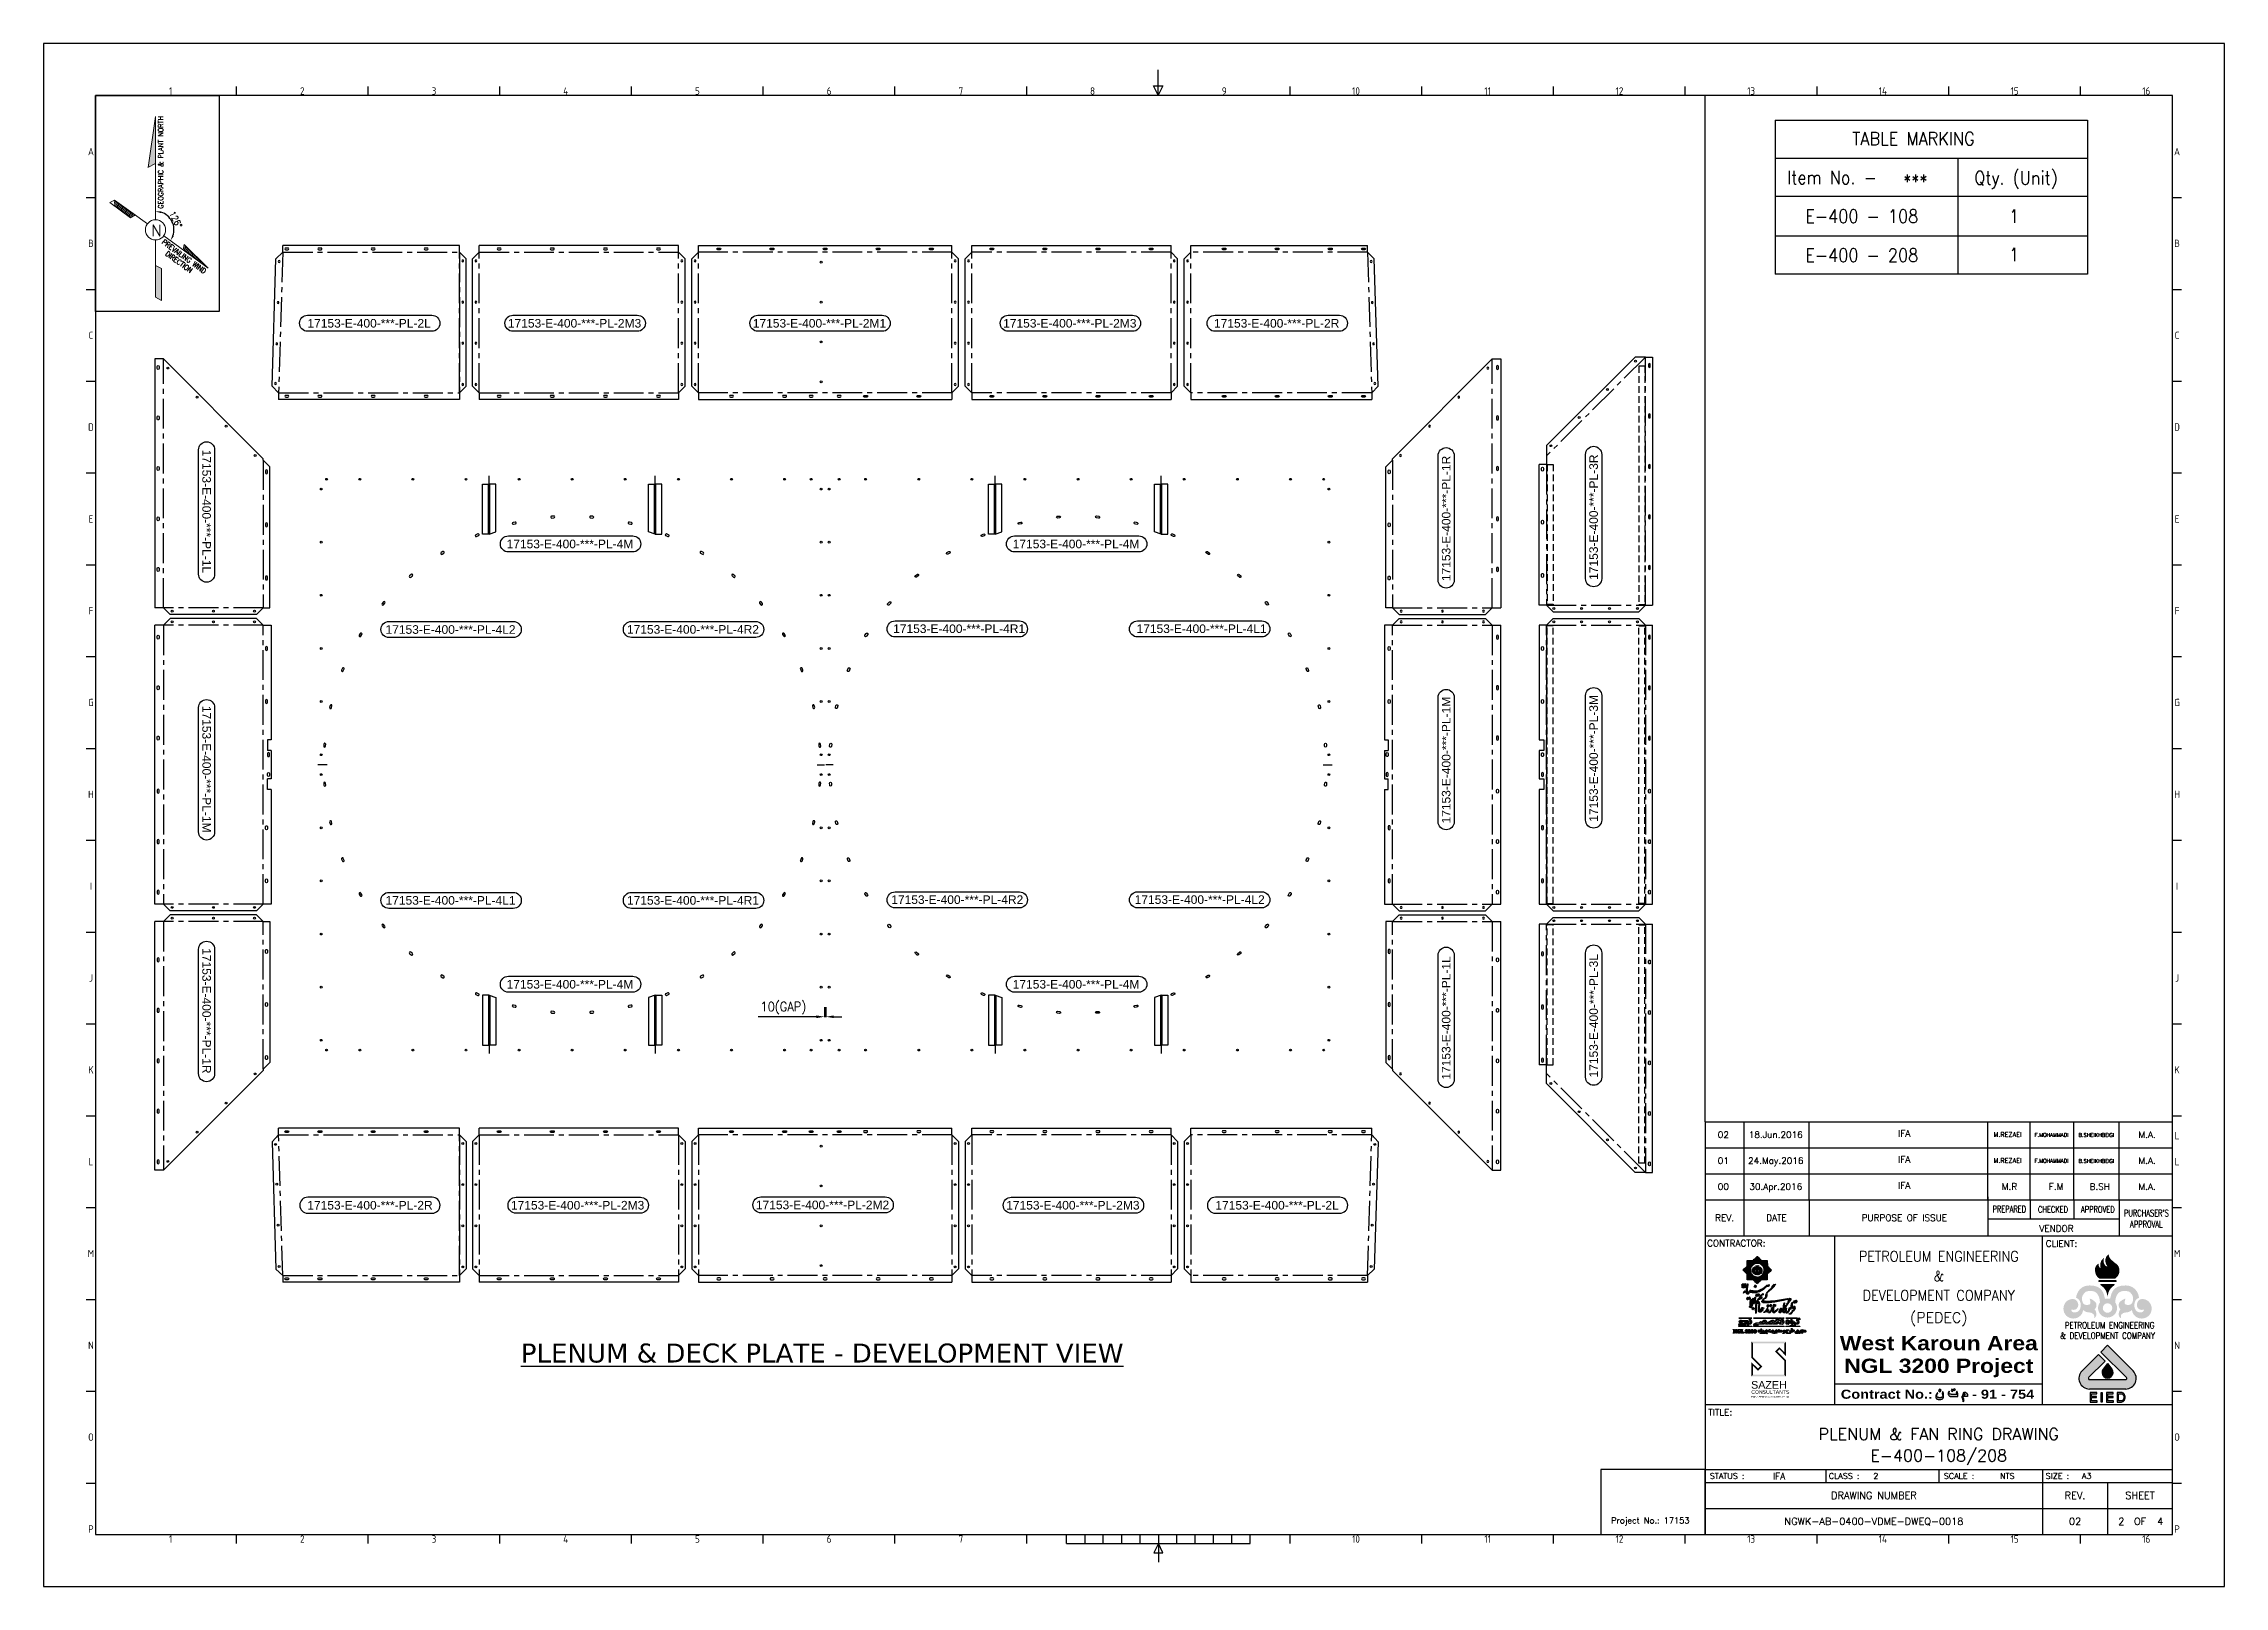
# Model space of a CAD drawing. Header units: inches. Extents: x 98758 to 118468, y 66787 to 119708.
# Drawn here: x 98836 to 115262, y 93180 to 104796 of the extents above; entities that cross this region are included whole.
import ezdxf
from ezdxf.enums import TextEntityAlignment as Align

# ---------------------------------------------------------------- set-up
doc = ezdxf.new("R2010")
doc.units = ezdxf.units.IN
doc.header["$MEASUREMENT"] = 0
for name, pattern in [('AUSGEZOGEN', [0]), ('CENTER2', [1.125, 0.75, -0.125, 0.125, -0.125]), ('HIDDEN', [0.375, 0.25, -0.125]), ('HIDDEN2', [0.1875, 0.125, -0.0625])]:
    doc.linetypes.add(name, pattern=pattern)
for name, color, linetype in [('2', 2, 'HIDDEN2'), ('3-TEXT', 6, 'Continuous'), ('ARM', 1, 'Continuous'), ('Border', 7, 'Continuous'), ('CADRE', 5, 'Continuous'), ('LOGO', 10, 'AUSGEZOGEN'), ('R2V', 7, 'Continuous'), ('TEXT', 6, 'Continuous')]:
    doc.layers.add(name, color=color, linetype=linetype)
doc.layers.add('TITLE-NOTE', color=7, linetype='Continuous', lineweight=13)
doc.styles.add('ARIAL BLACK', font='')
doc.styles.add('ISO Proportional', font='isocp.shx')
doc.styles.add('ROMANC', font='ROMANC.shx', dxfattribs={"height": 3})
doc.styles.add('ROMANS', font='ROMANS.shx', dxfattribs={"width": 0.9})
doc.styles.add('ROMANT', font='romant', dxfattribs={"height": 400})
doc.styles.add('style10', font='swissl.ttf', dxfattribs={"height": 40})
doc.styles.add('ver', font='verdana.ttf')
doc.styles.add('XBR$0$SAZEH', font='arial.ttf')
doc.styles.get('ARIAL BLACK').set_extended_font_data('Arial Black')
doc.dimstyles.new('4', dxfattribs={"dimtxt": 70, "dimasz": 60, "dimexe": 3, "dimexo": 5, "dimgap": 12, "dimtad": 1, "dimdec": 0, "dimdsep": 46, "dimtxsty": 'ROMANS', "dimcen": 2.5, "dimclrd": 6, "dimclre": 6, "dimclrt": 2, "dimadec": 0, "dimazin": 0, "dimtfac": 1, "dimtdec": 0, "dimtmove": 0, "dimatfit": 3, "dimfxl": 1, "dimarcsym": 0})

msp = doc.modelspace()

# ---------------------------------------------------------------- texts
at = {"color": 0, "style": 'ROMANS', "width": 0.9}
for s, height, p in [('TABLE MARKING', 98.88, (112458.1, 104031)), ('Item No. -', 98.88, (111968.7, 103738.4)), ('Qty. (Unit)', 98.88, (113377, 103736.2)), ('***', 98.88, (112842.7, 103710.9)), ('E-400 - 108', 98.88, (112105.3, 103447.1)), ('1', 98.9, (113639.3, 103447.1)), ('E-400 - 208', 98.88, (112105.3, 103153.5)), ('1', 98.9, (113639.3, 103158.5))]:
    msp.add_text(s, height=height, dxfattribs=at).set_placement(p)
at = {"layer": '3-TEXT', "color": 2, "style": 'style10'}
for s, p in [('17153-E-400-***-PL-2L', (101287.4, 102690.2)), ('17153-E-400-***-PL-2M3', (102834.9, 102690.2)), ('17153-E-400-***-PL-2M1', (104679.6, 102690.2)), ('17153-E-400-***-PL-2M3', (106565.1, 102690.2)), ('17153-E-400-***-PL-2R', (108123.3, 102690.2)), ('17153-E-400-***-PL-4M', (102800.2, 101028.6)), ('17153-E-400-***-PL-4M', (106612.3, 101028.6)), ('17153-E-400-***-PL-4L2', (101900.8, 100384.6)), ('17153-E-400-***-PL-4R2', (103726.7, 100385.2)), ('17153-E-400-***-PL-4R1', (105731.6, 100390.6)), ('17153-E-400-***-PL-4L1', (107557.6, 100390.6)), ('17153-E-400-***-PL-4L1', (101900.8, 98345.3)), ('17153-E-400-***-PL-4R1', (103726.7, 98345.3)), ('17153-E-400-***-PL-4R2', (105717.5, 98350.6)), ('17153-E-400-***-PL-4L2', (107543.5, 98351.2)), ('17153-E-400-***-PL-4M', (102800.2, 97713.6)), ('17153-E-400-***-PL-4M', (106612.3, 97713.6)), ('17153-E-400-***-PL-2R', (101294.1, 96050)), ('17153-E-400-***-PL-2M3', (102858, 96050)), ('17153-E-400-***-PL-2M2', (104702.7, 96052.4)), ('17153-E-400-***-PL-2M3', (106588.2, 96050)), ('17153-E-400-***-PL-2L', (108126.3, 96050))]:
    msp.add_text(s, height=64.68, dxfattribs=at).set_placement(p, align=Align.MIDDLE_CENTER)
for s, rotation, p in [('17153-E-400-***-PL-1L', 270, (100063.4, 101273.8)), ('17153-E-400-***-PL-1R', 90, (109399.9, 101220.7)), ('17153-E-400-***-PL-1M', 90, (109399.9, 99401)), ('17153-E-400-***-PL-1M', 270, (100063.4, 99333)), ('17153-E-400-***-PL-1R', 270, (100063.4, 97513.3)), ('17153-E-400-***-PL-1L', 90, (109399.9, 97460.1))]:
    msp.add_text(s, height=64.68, rotation=rotation, dxfattribs=at).set_placement(p, align=Align.MIDDLE_CENTER)
at = {"layer": '3-TEXT', "color": 2, "style": 'ver'}
msp.add_text('%%UPLENUM & DECK PLATE - DEVELOPMENT VIEW', height=143, dxfattribs=at).set_placement((102429.9, 94865.7))
at = {"layer": 'CADRE', "color": 3, "style": 'ROMANS'}
msp.add_text('2', height=53.8, dxfattribs=at).set_placement((114485.8, 93669.3), align=Align.MIDDLE_CENTER)

# ---------------------------------------------------------------- blocks, each defined once
blk = doc.blocks.new('EIED LOGO - A3 P')
at = {"layer": 'ARM', "linetype": 'ByBlock'}
h = blk.add_hatch(color=1, dxfattribs=at)
edge = h.paths.add_edge_path()
edge.add_arc((-8.3, -15.2), 0.503, 135, 270)
edge.add_line((-8.3, -15.7), (8.3, -15.7))
edge.add_arc((8.3, -15.2), 0.503, 270, 405)
edge.add_line((8.7, -14.8), (-3.1, -3.1))
edge.add_line((-3.1, -3.1), (0, 0))
edge.add_line((0, 0), (11.7, -11.7))
edge.add_arc((8.3, -15.2), 4.84, -90, 45, ccw=False)
edge.add_line((8.3, -20), (-8.3, -20))
edge.add_arc((-8.3, -15.2), 4.84, 135, 270, ccw=False)
edge.add_line((-11.7, -11.7), (-4.2, -4.2))
edge.add_line((-4.2, -4.2), (-1.1, -7.3))
edge.add_line((-1.1, -7.3), (-8.7, -14.8))
h = blk.add_hatch(color=1, dxfattribs=at)
edge = h.paths.add_edge_path()
edge.add_line((0, -8.4), (-2, -10.9))
edge.add_arc((0, -12.5), 2.53, 141.564, 398.436)
edge.add_line((2, -10.9), (0, -8.4))
h = blk.add_hatch(color=1, dxfattribs=at)
h.paths.add_polyline_path([(6.2, -21.7), (5.9, -21.7), (4.4, -21.7), (4.4, -26), (6, -26), (6.2, -26), (6.4, -26), (6.7, -25.9), (6.7, -25.9), (7, -25.8), (7.2, -25.7), (7.2, -25.7), (7.4, -25.5), (7.6, -25.3), (7.7, -25.2), (7.8, -24.9), (7.9, -24.7), (7.9, -24.6), (8, -24.3), (8, -24.1), (8, -23.8), (8, -23.8), (8, -23.5), (8, -23.3), (7.9, -23), (7.8, -22.8), (7.8, -22.6), (7.7, -22.4), (7.5, -22.2), (7.3, -22), (7.2, -21.9), (6.9, -21.8), (6.7, -21.7), (6.5, -21.7)])
h.paths.add_polyline_path([(5, -22.2), (5.9, -22.2), (6.2, -22.2), (6.5, -22.2), (6.6, -22.3), (6.8, -22.4), (7, -22.5), (7.2, -22.8), (7.2, -22.8), (7.3, -23), (7.4, -23.2), (7.4, -23.5), (7.4, -23.8), (7.4, -23.9), (7.4, -24.2), (7.4, -24.4), (7.3, -24.6), (7.2, -24.8), (7.1, -25), (7, -25.2), (6.8, -25.3), (6.6, -25.4), (6.5, -25.4), (6.2, -25.5), (5.9, -25.5), (5, -25.5)], flags=16)
h.paths.add_polyline_path([(2.6, -22.2), (2.6, -21.7), (-0.5, -21.7), (-0.5, -26), (2.7, -26), (2.7, -25.5), (0.1, -25.5), (0.1, -24), (2.5, -24), (2.5, -23.5), (0.1, -23.5), (0.1, -22.2)])
h.paths.add_polyline_path([(-2.4, -26), (-3, -26), (-3, -21.7), (-2.4, -21.7)])
h.paths.add_polyline_path([(-4.9, -22.2), (-4.9, -21.7), (-8, -21.7), (-8, -26), (-4.8, -26), (-4.8, -25.5), (-7.4, -25.5), (-7.4, -24), (-5, -24), (-5, -23.5), (-7.4, -23.5), (-7.4, -22.2)])
at = {"layer": 'ARM', "color": 1, "linetype": 'ByBlock'}
for p, q in [((0, 0), (11.7, -11.7)), ((-11.7, -11.7), (-4.2, -4.2)), ((-8.7, -14.8), (-1.1, -7.3)), ((-4.2, -4.2), (-1.1, -7.3)), ((-3.1, -3.1), (0, 0)), ((-3.1, -3.1), (8.7, -14.8)), ((0, -8.4), (-2, -10.9)), ((0, -8.4), (2, -10.9)), ((-8.3, -15.7), (8.3, -15.7)), ((-8.3, -20), (8.3, -20)), ((-4.9, -21.7), (-8, -21.7)), ((-8, -21.7), (-8, -26)), ((-8, -26), (-4.8, -26)), ((-7.4, -23.5), (-7.4, -22.2)), ((-7.4, -22.2), (-4.9, -22.2)), ((-5, -23.5), (-7.4, -23.5)), ((-7.4, -25.5), (-7.4, -24)), ((-7.4, -24), (-5, -24)), ((-4.8, -25.5), (-7.4, -25.5)), ((-5, -24), (-5, -23.5)), ((-4.9, -22.2), (-4.9, -21.7)), ((-4.8, -26), (-4.8, -25.5)), ((-3, -26), (-3, -21.7)), ((-3, -21.7), (-2.4, -21.7)), ((-2.4, -26), (-3, -26)), ((-3, -26), (-3, -26)), ((-2.4, -21.7), (-2.4, -26)), ((2.6, -21.7), (-0.5, -21.7)), ((-0.5, -21.7), (-0.5, -26)), ((-0.5, -26), (2.7, -26)), ((0.1, -23.5), (0.1, -22.2)), ((0.1, -22.2), (2.6, -22.2)), ((2.5, -23.5), (0.1, -23.5)), ((0.1, -25.5), (0.1, -24)), ((0.1, -24), (2.5, -24)), ((2.7, -25.5), (0.1, -25.5)), ((2.5, -24), (2.5, -23.5)), ((2.6, -22.2), (2.6, -21.7)), ((2.7, -26), (2.7, -25.5)), ((5.9, -21.7), (4.4, -21.7)), ((4.4, -21.7), (4.4, -26)), ((4.4, -26), (6, -26)), ((5, -25.5), (5, -22.2)), ((5, -22.2), (5.9, -22.2)), ((5.9, -25.5), (5, -25.5)), ((6.2, -21.7), (5.9, -21.7)), ((5.9, -22.2), (6.2, -22.2)), ((6.2, -25.5), (5.9, -25.5)), ((6, -26), (6.2, -26)), ((6.5, -21.7), (6.2, -21.7)), ((6.2, -22.2), (6.5, -22.2)), ((6.5, -25.4), (6.2, -25.5)), ((6.2, -26), (6.4, -26)), ((6.4, -26), (6.7, -25.9)), ((6.7, -21.7), (6.5, -21.7)), ((6.5, -22.2), (6.6, -22.3)), ((6.6, -25.4), (6.5, -25.4)), ((6.6, -22.3), (6.8, -22.4)), ((6.8, -25.3), (6.6, -25.4)), ((6.9, -21.8), (6.7, -21.7)), ((6.7, -25.9), (7, -25.8)), ((6.7, -25.9), (6.7, -25.9)), ((6.8, -22.4), (7, -22.5)), ((7, -25.2), (6.8, -25.3)), ((7.2, -21.9), (6.9, -21.8)), ((7, -22.5), (7.2, -22.8)), ((7.1, -25), (7, -25.2)), ((7, -25.8), (7.2, -25.7)), ((7.2, -24.8), (7.1, -25)), ((7.3, -22), (7.2, -21.9)), ((7.2, -22.8), (7.2, -22.8)), ((7.2, -22.8), (7.3, -23)), ((7.3, -24.6), (7.2, -24.8)), ((7.2, -25.7), (7.4, -25.5)), ((7.2, -25.7), (7.2, -25.7)), ((7.5, -22.2), (7.3, -22)), ((7.3, -23), (7.4, -23.2)), ((7.4, -24.4), (7.3, -24.6)), ((7.4, -23.2), (7.4, -23.5)), ((7.4, -23.5), (7.4, -23.8)), ((7.4, -23.8), (7.4, -23.9)), ((7.4, -23.9), (7.4, -24.2)), ((7.4, -24.2), (7.4, -24.4)), ((7.4, -25.5), (7.6, -25.3)), ((7.7, -22.4), (7.5, -22.2)), ((7.6, -25.3), (7.7, -25.2)), ((7.8, -22.6), (7.7, -22.4)), ((7.7, -25.2), (7.8, -24.9)), ((7.8, -22.8), (7.8, -22.6)), ((7.9, -23), (7.8, -22.8)), ((7.8, -24.9), (7.9, -24.7)), ((8, -23.3), (7.9, -23)), ((7.9, -24.6), (8, -24.3)), ((7.9, -24.7), (7.9, -24.6)), ((8, -23.5), (8, -23.3)), ((8, -23.8), (8, -23.5)), ((8, -24.1), (8, -23.8)), ((8, -23.8), (8, -23.8)), ((8, -24.3), (8, -24.1))]:
    blk.add_line(p, q, dxfattribs=at)
for centre, radius, start, end in [((-8.3, -15.2), 4.84, 135, 270), ((-8.3, -15.2), 0.503, 135, 270), ((0, -12.5), 2.53, 141.564, 38.436), ((8.3, -15.2), 4.84, 270, 45), ((8.3, -15.2), 0.503, 270, 45)]:
    blk.add_arc(centre, radius, start, end, dxfattribs=at)
blk = doc.blocks.new('PEDECA3')
at = {"layer": 'ARM'}
blk.add_hatch(color=10, dxfattribs=at).paths.add_polyline_path([(13.97, -8.24), (10.94, -8.24), (10.63, -8), (10.37, -7.68), (10.26, -7.48), (10.18, -7.24), (10.09, -6.76), (10.08, -6.37), (10.15, -6.06), (10.27, -5.82), (10.59, -5.5), (10.79, -5.36), (10.78, -5.54), (10.83, -5.86), (10.91, -6.01), (11.03, -6.13), (11.18, -6.27), (11.11, -5.99), (11.08, -5.69), (11.11, -5.36), (11.28, -4.84), (11.49, -4.55), (11.73, -4.34), (11.87, -4.25), (11.77, -4.52), (11.73, -4.78), (11.75, -5.05), (11.87, -5.43), (12.05, -5.7), (12.2, -5.82), (12.35, -5.89), (12.5, -5.93), (12.33, -5.66), (12.2, -5.4), (12.11, -5.09), (12.08, -4.8), (12.09, -4.56), (12.23, -4.11), (12.36, -3.89), (12.53, -3.72), (12.73, -3.55), (12.76, -3.86), (12.87, -4.15), (13.09, -4.48), (13.62, -4.98), (14.17, -5.41), (14.44, -5.66), (14.63, -5.93), (14.73, -6.22), (14.8, -6.55), (14.8, -6.9), (14.72, -7.25), (14.59, -7.57), (14.44, -7.82), (14.13, -8.13)])
h = blk.add_hatch(color=256, dxfattribs=at)
h.paths.add_polyline_path([(12.5, -15.75), (12.14, -15.71), (11.79, -15.6), (11.48, -15.43), (11.21, -15.21), (10.98, -14.94), (10.82, -14.62), (10.71, -14.28), (10.67, -13.92), (10.7, -13.61), (10.77, -13.33), (10.88, -13.06), (11.04, -12.82), (10.97, -12.26), (10.86, -11.79), (10.67, -11.4), (10.39, -11.02), (10.18, -10.86), (9.95, -10.74), (9.43, -10.62), (8.91, -10.64), (8.48, -10.72), (8.29, -10.81), (8.11, -10.94), (7.8, -11.34), (7.67, -11.58), (7.6, -11.86), (7.57, -12.17), (7.6, -12.48), (7.7, -12.77), (7.81, -13), (7.97, -13.16), (8.14, -13.27), (8.53, -13.34), (8.94, -13.26), (9.1, -13.17), (9.18, -13.02), (9.22, -12.85), (9.2, -12.66), (9.11, -12.32), (9.05, -12.14), (9.14, -12.13), (9.34, -12.2), (9.6, -12.33), (9.86, -12.51), (10.21, -12.84), (10.32, -13.05), (10.36, -13.35), (10.32, -13.68), (10.19, -13.94), (10.01, -14.17), (10.16, -14.37), (10.28, -14.63), (10.36, -15.01), (10.33, -15.37), (10.19, -15.63), (10.04, -15.79), (9.94, -15.85), (9.92, -15.82), (9.93, -15.71), (9.94, -15.4), (9.9, -15.26), (9.8, -15.13), (9.49, -14.89), (9.26, -14.8), (9, -14.77), (8.7, -14.74), (8.35, -14.65), (8.07, -14.5), (7.91, -14.37), (7.81, -14.26), (7.73, -14.58), (7.65, -14.85), (7.55, -15.06), (7.37, -15.29), (7.04, -15.58), (6.83, -15.72), (6.56, -15.83), (6.25, -15.91), (5.88, -15.94), (5.51, -15.9), (5.15, -15.79), (4.84, -15.61), (4.56, -15.39), (4.33, -15.11), (4.15, -14.79), (4.04, -14.44), (4.01, -14.06), (4.04, -13.68), (4.14, -13.33), (4.3, -13.01), (4.51, -12.73), (4.77, -12.51), (5.08, -12.33), (5.42, -12.22), (5.8, -12.18), (6.14, -12.23), (6.39, -12.36), (6.59, -12.54), (6.71, -12.74), (6.84, -13.12), (6.86, -13.3), (6.85, -13.41), (6.79, -13.68), (6.62, -13.98), (6.48, -14.1), (6.29, -14.2), (5.92, -14.27), (5.68, -14.25), (5.54, -14.22), (5.5, -14.24), (5.53, -14.36), (5.6, -14.54), (5.79, -14.69), (6.09, -14.76), (6.5, -14.71), (6.71, -14.63), (6.91, -14.51), (7.08, -14.33), (7.22, -14.08), (7.3, -13.76), (7.34, -13.35), (7.3, -12.95), (7.19, -12.62), (7.05, -12.38), (6.89, -12.2), (6.58, -12), (6.44, -11.94), (6.5, -11.57), (6.63, -11.19), (6.84, -10.75), (7.16, -10.32), (7.63, -9.94), (7.92, -9.79), (8.25, -9.67), (8.64, -9.59), (9.08, -9.57), (9.9, -9.64), (10.53, -9.82), (11.01, -10.11), (11.36, -10.47), (11.62, -10.87), (11.79, -11.3), (12.01, -12.15), (12.5, -12.08), (12.99, -12.15), (13.21, -11.3), (13.39, -10.87), (13.64, -10.47), (13.99, -10.11), (14.47, -9.82), (15.11, -9.64), (15.94, -9.57), (16.37, -9.59), (16.75, -9.67), (17.09, -9.79), (17.38, -9.94), (17.84, -10.32), (18.18, -10.75), (18.39, -11.19), (18.5, -11.57), (18.57, -11.94), (18.43, -12), (18.12, -12.2), (17.95, -12.38), (17.81, -12.62), (17.71, -12.95), (17.67, -13.35), (17.7, -13.76), (17.8, -14.08), (17.93, -14.33), (18.1, -14.51), (18.29, -14.63), (18.5, -14.71), (18.91, -14.76), (19.22, -14.69), (19.4, -14.54), (19.49, -14.36), (19.51, -14.24), (19.46, -14.22), (19.32, -14.25), (19.08, -14.27), (18.72, -14.2), (18.53, -14.1), (18.39, -13.98), (18.22, -13.68), (18.16, -13.41), (18.15, -13.3), (18.17, -13.12), (18.29, -12.74), (18.42, -12.54), (18.61, -12.36), (18.87, -12.23), (19.21, -12.18), (19.59, -12.22), (19.93, -12.33), (20.23, -12.51), (20.49, -12.73), (20.7, -13.01), (20.87, -13.33), (20.97, -13.68), (21, -14.06), (20.96, -14.44), (20.85, -14.79), (20.68, -15.11), (20.45, -15.39), (20.17, -15.61), (19.85, -15.79), (19.5, -15.9), (19.12, -15.94), (18.76, -15.91), (18.45, -15.83), (18.18, -15.72), (17.96, -15.58), (17.64, -15.29), (17.46, -15.06), (17.35, -14.85), (17.27, -14.58), (17.19, -14.26), (17.1, -14.37), (16.94, -14.5), (16.65, -14.65), (16.32, -14.74), (16.01, -14.77), (15.74, -14.8), (15.52, -14.89), (15.2, -15.13), (15.11, -15.26), (15.07, -15.4), (15.08, -15.71), (15.08, -15.82), (15.06, -15.85), (14.97, -15.79), (14.81, -15.63), (14.68, -15.37), (14.64, -15.01), (14.73, -14.63), (14.84, -14.37), (15.01, -14.17), (14.81, -13.94), (14.69, -13.68), (14.64, -13.35), (14.7, -13.05), (14.8, -12.84), (15.15, -12.51), (15.4, -12.33), (15.66, -12.2), (15.87, -12.13), (15.95, -12.14), (15.9, -12.32), (15.8, -12.66), (15.8, -12.85), (15.82, -13.02), (15.9, -13.17), (16.07, -13.26), (16.48, -13.34), (16.87, -13.27), (17.04, -13.16), (17.19, -13), (17.32, -12.77), (17.4, -12.48), (17.43, -12.17), (17.41, -11.86), (17.33, -11.58), (17.21, -11.34), (16.89, -10.94), (16.71, -10.81), (16.53, -10.72), (16.1, -10.64), (15.57, -10.62), (15.05, -10.74), (14.82, -10.86), (14.62, -11.02), (14.33, -11.4), (14.15, -11.79), (14.04, -12.26), (13.97, -12.82), (14.12, -13.06), (14.24, -13.33), (14.31, -13.61), (14.33, -13.92), (14.3, -14.28), (14.19, -14.62), (14.02, -14.94), (13.8, -15.21), (13.52, -15.43), (13.21, -15.6), (12.87, -15.71)])
h.paths.add_polyline_path([(12.5, -14.83), (12.86, -14.76), (13.15, -14.56), (13.35, -14.27), (13.42, -13.92), (13.35, -13.56), (13.15, -13.27), (12.86, -13.07), (12.5, -13), (12.15, -13.07), (11.86, -13.27), (11.66, -13.56), (11.59, -13.92), (11.66, -14.27), (11.86, -14.56), (12.15, -14.76)], flags=16)
h = blk.add_hatch(color=256, dxfattribs=at)
h.paths.add_polyline_path([(12.5, -8.93), (10.91, -8.93), (10.77, -8.87), (10.72, -8.73), (10.72, -8.72), (10.77, -8.58), (10.91, -8.52), (12.5, -8.52), (14.09, -8.52), (14.23, -8.58), (14.29, -8.72), (14.29, -8.73), (14.23, -8.87), (14.09, -8.93)])
h.paths.add_polyline_path([(12.5, -11.68), (12.41, -11.23), (12.28, -10.81), (12.11, -10.43), (11.7, -9.93), (11.27, -9.58), (11.13, -9.44), (11.14, -9.36), (11.24, -9.3), (12.5, -9.3), (13.77, -9.3), (13.87, -9.36), (13.88, -9.44), (13.74, -9.58), (13.3, -9.93), (12.9, -10.43), (12.72, -10.81), (12.59, -11.23)])
at = {"layer": 'ARM', "color": 2, "style": 'ROMANT', "width": 0.830762}
for s, p in [('PETROLEUM ENGINEERING', (12.9, -17.22)), ('& DEVELOPMENT COMPANY', (12.5, -19.22))]:
    blk.add_text(s, height=1.215, dxfattribs=at).set_placement(p, align=Align.MIDDLE_CENTER)
blk = doc.blocks.new('SAZEH')
at = {"layer": 'LOGO', "color": 84}
for points in [[(-2.61, 5.92), (-2.22, 5.53), (5.64, 5.92), (5.25, 5.53)], [(-2.61, 2.06), (-2.22, 2.22), (-2.61, 5.92), (-2.22, 5.53)], [(5.64, 5.92), (5.25, 5.53), (5.64, 2.53), (5.25, 3.47)], [(-0.55, 0), (0, 0), (-2.61, 2.06), (-2.22, 2.22)], [(-2.61, -2.34), (-2.22, -1.95), (-2.61, 1.05), (-2.22, 0.11)], [(-2.61, 1.05), (-2.22, 0.11), (-1.05, -0.5), (-1.05, -1.05)], [(-0.8, -0.25), (-0.53, -0.53), (-0.55, 0), (0, 0)], [(4.09, 4.09), (4.09, 4.64), (3.58, 3.58), (3.03, 3.58)], [(3.58, 3.58), (3.03, 3.58), (5.64, 1.52), (5.25, 1.36)], [(5.64, 2.53), (5.25, 3.47), (4.09, 4.09), (4.09, 4.64)], [(5.64, 1.52), (5.25, 1.36), (5.64, -2.34), (5.25, -1.95)], [(5.64, -2.34), (5.25, -1.95), (-2.61, -2.34), (-2.22, -1.95)], [(-1.05, -0.5), (-1.05, -1.05), (-0.8, -0.25), (-0.53, -0.53)]]:
    blk.add_trace(points, dxfattribs=at)
at = {"layer": 'LOGO', "color": 84, "style": 'XBR$0$SAZEH'}
blk.add_text('SAZEH', height=1.834, dxfattribs=at).set_placement((-2.69, -5.3))
for s, height, width, p in [('ENGINEERING & CONSTRUCTION', 0.3983, 0.9167, (-2.65, -7.47)), ('CONSULTANTS', 0.8672, 0.925377, (-2.65, -6.53))]:
    blk.add_text(s, height=height, dxfattribs=dict(at, width=width)).set_placement(p)
blk = doc.blocks.new('logo NGL-3200')
at = {"linetype": 'Continuous'}
h = blk.add_hatch(color=86, dxfattribs=at)
h.dxf.hatch_style = 1
h.paths.add_polyline_path([(1.395349, -0.125), (1.424418, -0.107558), (1.534883, 0.008721), (1.558139, 0.020349), (1.558139, 0.037791), (1.465116, 0.130814), (1.453488, 0.130814), (1.319767, 0.270349), (1.308139, 0.270349), (1.19186, 0.392442), (1.180232, 0.392442), (1.098837, 0.479651), (1.093023, 0.479651), (1.087209, 1.125), (0.418604, 1.125), (0.360465, 1.188953), (0.348837, 1.188953), (0.22093, 1.322674), (0.209302, 1.322674), (0.087209, 1.450581), (0.075581, 1.450581), (-0.046512, 1.578488), (-0.05814, 1.578488), (-0.08721, 1.543605), (-0.116279, 1.526163), (-0.238372, 1.398256), (-0.261628, 1.386628), (-0.360465, 1.281977), (-0.389535, 1.264535), (-0.517442, 1.130814), (-1.197675, 1.125), (-1.197675, 0.479651), (-1.22093, 0.468023), (-1.343023, 0.340116), (-1.366279, 0.328488), (-1.476744, 0.212209), (-1.5, 0.200581), (-1.575582, 0.119186), (-1.656977, 0.049419), (-1.668605, 0.026163), (-1.616279, -0.026163), (-1.58721, -0.043605), (-1.465117, -0.171512), (-1.441861, -0.18314), (-1.33721, -0.293605), (-1.313954, -0.305233), (-1.203489, -0.415698), (-1.197675, -1.061047), (-0.523256, -1.06686), (-0.5, -1.09593), (-0.476744, -1.107558), (-0.372093, -1.218023), (-0.343023, -1.235465), (-0.238372, -1.34593), (-0.209303, -1.363372), (-0.08721, -1.491279), (-0.046512, -1.514535), (0.017442, -1.444767), (0.046511, -1.427326), (0.151163, -1.31686), (0.180232, -1.299419), (0.296511, -1.177326), (0.325581, -1.159884), (0.406977, -1.072674), (1.087209, -1.06686), (1.087209, -0.421512), (1.122093, -0.386628), (1.151163, -0.369186), (1.255814, -0.258721), (1.27907, -0.247093)])
h.paths.add_polyline_path([(1.296511, -0.194767), (1.273256, -0.206395), (1.156977, -0.328488), (1.133721, -0.340116), (1.069767, -0.40407), (1.063953, -1.037791), (0.406977, -1.037791), (0.331395, -1.119186), (0.302325, -1.136628), (0.19186, -1.252907), (0.168604, -1.264535), (0.052325, -1.386628), (0.02907, -1.398256), (-0.052836, -1.487607), (-0.069768, -1.462209), (-0.081396, -1.462209), (-0.197675, -1.340116), (-0.209303, -1.340116), (-0.343023, -1.200581), (-0.354651, -1.200581), (-0.476744, -1.072674), (-0.488372, -1.072674), (-0.517442, -1.037791), (-1.174419, -1.037791), (-1.174419, -0.40407), (-1.186047, -0.40407), (-1.302326, -0.281977), (-1.313954, -0.281977), (-1.447675, -0.142442), (-1.459303, -0.142442), (-1.581396, -0.014535), (-1.593023, -0.014535), (-1.610465, 0.008721), (-1.616279, 0.008721), (-1.633721, 0.037791), (-1.616279, 0.043605), (-1.511628, 0.15407), (-1.488372, 0.165698), (-1.366279, 0.293605), (-1.343023, 0.305233), (-1.238372, 0.415698), (-1.215117, 0.427326), (-1.180233, 0.462209), (-1.174419, 1.101744), (-0.511628, 1.101744), (-0.412791, 1.206395), (-0.383721, 1.223837), (-0.267442, 1.34593), (-0.244186, 1.357558), (-0.127907, 1.479651), (-0.104651, 1.491279), (-0.075582, 1.526163), (-0.046512, 1.543605), (0.058139, 1.43314), (0.087209, 1.415698), (0.19186, 1.305233), (0.22093, 1.287791), (0.331395, 1.171512), (0.354651, 1.159884), (0.401163, 1.107558), (1.063953, 1.101744), (1.063953, 0.473837), (1.156977, 0.380814), (1.180232, 0.369186), (1.302325, 0.241279), (1.325581, 0.229651), (1.447674, 0.101744), (1.47093, 0.090116), (1.52907, 0.031977), (1.430232, -0.06686), (1.406977, -0.078488)], flags=16)
h.paths.add_polyline_path([(1.337209, -0.037791), (1.308139, -0.055233), (1.19186, -0.177326), (1.16279, -0.194767), (1.063953, -0.299419), (1.040697, -0.311047), (0.976744, -0.375), (0.976744, -0.956395), (0.366279, -0.962209), (0.22093, -1.107558), (0.19186, -1.125), (0.087209, -1.235465), (0.063953, -1.247093), (-0.046512, -1.363372), (-0.069768, -1.351744), (-0.104651, -1.311047), (-0.133721, -1.293605), (-0.25, -1.171512), (-0.273256, -1.159884), (-0.395349, -1.031977), (-0.418605, -1.020349), (-0.476744, -0.956395), (-1.081396, -0.956395), (-1.08721, -0.375), (-1.22093, -0.241279), (-1.25, -0.223837), (-1.354651, -0.113372), (-1.377907, -0.101744), (-1.5, 0.026163), (-1.511628, 0.031977), (-1.406977, 0.136628), (-1.377907, 0.15407), (-1.273256, 0.264535), (-1.25, 0.276163), (-1.127907, 0.40407), (-1.104651, 0.415698), (-1.081396, 0.438953), (-1.081396, 1.020349), (-0.47093, 1.026163), (-0.447675, 1.055233), (-0.418605, 1.072674), (-0.302326, 1.194767), (-0.27907, 1.206395), (-0.168605, 1.322674), (-0.145349, 1.334302), (-0.052326, 1.427326), (-0.017442, 1.386628), (-0.005814, 1.386628), (0.116279, 1.258721), (0.127907, 1.258721), (0.261628, 1.119186), (0.273256, 1.119186), (0.366279, 1.020349), (0.976744, 1.020349), (0.982496, 0.439361), (1.087209, 0.328488), (1.098837, 0.328488), (1.22093, 0.200581), (1.232558, 0.200581), (1.360465, 0.06686), (1.372093, 0.06686), (1.401163, 0.026163)], flags=0)
h.paths.add_polyline_path([(0.72093, -0.037791), (0.697674, -0.171512), (0.651163, -0.305233), (0.587209, -0.415698), (0.546511, -0.462209), (0.534883, -0.485465), (0.41279, -0.59593), (0.325581, -0.65407), (0.255814, -0.688953), (0.139535, -0.729651), (0.005814, -0.752907), (-0.116279, -0.747093), (-0.168605, -0.747093), (-0.226744, -0.729651), (-0.25, -0.729651), (-0.30814, -0.706395), (-0.325582, -0.706395), (-0.406977, -0.665698), (-0.418605, -0.665698), (-0.436047, -0.648256), (-0.447675, -0.648256), (-0.5, -0.607558), (-0.511628, -0.607558), (-0.523256, -0.590116), (-0.534884, -0.590116), (-0.552326, -0.56686), (-0.563954, -0.56686), (-0.610465, -0.514535), (-0.616279, -0.514535), (-0.651163, -0.468023), (-0.656977, -0.468023), (-0.668605, -0.444767), (-0.674419, -0.444767), (-0.709303, -0.386628), (-0.715117, -0.386628), (-0.726744, -0.357558), (-0.732558, -0.357558), (-0.767442, -0.276163), (-0.773256, -0.276163), (-0.802326, -0.171512), (-0.80814, -0.171512), (-0.819768, -0.090116), (-0.825582, -0.090116), (-0.831396, 0.084302), (-0.80814, 0.223837), (-0.767442, 0.340116), (-0.732558, 0.398256), (-0.72093, 0.427326), (-0.668605, 0.497093), (-0.651163, 0.526163), (-0.540698, 0.630814), (-0.459303, 0.688953), (-0.313954, 0.758721), (-0.180233, 0.793605), (0.02907, 0.799419), (0.151163, 0.776163), (0.267442, 0.735465), (0.313953, 0.706395), (0.343023, 0.694767), (0.389535, 0.659884), (0.436046, 0.630814), (0.5, 0.572674), (0.511628, 0.549419), (0.552325, 0.508721), (0.610465, 0.427326), (0.674418, 0.299419), (0.715116, 0.136628)], flags=0)
h.paths.add_polyline_path([(0.482558, -0.072674), (0.453488, -0.18314), (0.418604, -0.252907), (0.348837, -0.340116), (0.284883, -0.392442), (0.255814, -0.40407), (0.215116, -0.421512), (0.226744, -0.398256), (0.25, -0.380814), (0.261628, -0.357558), (0.308139, -0.293605), (0.343023, -0.218023), (0.366279, -0.130814), (0.366279, 0.061047), (0.331395, 0.177326), (0.284883, 0.264535), (0.232558, 0.322674), (0.22093, 0.34593), (0.156977, 0.40407), (0.174418, 0.40407), (0.273256, 0.357558), (0.360465, 0.287791), (0.41279, 0.223837), (0.424418, 0.194767), (0.430232, 0.194767), (0.47093, 0.09593)], flags=0)
h.paths.add_polyline_path([(0.308139, -0.084302), (0.273256, -0.200581), (0.203488, -0.311047), (0.180232, -0.328488), (0.16279, -0.357558), (0.139535, -0.369186), (0.127907, -0.386628), (0.044185, -0.43686), (0.174418, -0.456395), (0.174418, -0.468023), (0.093023, -0.485465), (-0.02907, -0.479651), (-0.046512, -0.508721), (-0.069768, -0.508721), (-0.08721, -0.479651), (-0.25, -0.479651), (-0.290698, -0.468023), (-0.290698, -0.456395), (-0.174419, -0.444767), (-0.156977, -0.43314), (-0.197675, -0.415698), (-0.267442, -0.363372), (-0.296512, -0.340116), (-0.30814, -0.31686), (-0.331396, -0.299419), (-0.395349, -0.188953), (-0.424419, -0.084302), (-0.424419, 0.078488), (-0.395349, 0.177326), (-0.366279, 0.235465), (-0.30814, 0.31686), (-0.255814, 0.369186), (-0.244186, 0.369186), (-0.302326, 0.264535), (-0.331396, 0.165698), (-0.331396, -0.037791), (-0.325582, -0.037791), (-0.30814, -0.119186), (-0.302326, -0.119186), (-0.27907, -0.177326), (-0.273256, -0.177326), (-0.255814, -0.218023), (-0.25, -0.218023), (-0.226744, -0.258721), (-0.22093, -0.258721), (-0.209303, -0.281977), (-0.203489, -0.281977), (-0.156977, -0.334302), (-0.145349, -0.334302), (-0.127907, -0.357558), (-0.110605, -0.357558), (-0.127907, 0.363372), (-0.08721, 0.40407), (-0.075582, 0.427326), (-0.052326, 0.438953), (0.011768, 0.367739), (-0.011628, -0.363372), (0.034883, -0.334302), (0.081395, -0.293605), (0.093023, -0.270349), (0.116279, -0.252907), (0.186046, -0.130814), (0.215116, -0.031977), (0.215116, 0.159884), (0.168604, 0.299419), (0.127907, 0.369186), (0.139535, 0.369186), (0.209302, 0.299419), (0.232558, 0.258721), (0.238372, 0.258721), (0.25, 0.229651), (0.255814, 0.229651), (0.296511, 0.130814), (0.313953, 0.031977)], flags=0)
h.paths.add_polyline_path([(0.075581, 0.497093), (0.029844, 0.443733), (-0.052326, 0.450581), (-0.075582, 0.450581), (-0.145349, 0.450581), (-0.186047, 0.485465), (-0.197675, 0.514535), (-0.190431, 0.562267), (-0.186047, 0.555233), (-0.175797, 0.542801), (-0.168605, 0.537791), (-0.151163, 0.520349), (-0.133196, 0.515372), (-0.110265, 0.51098), (-0.081396, 0.531977), (-0.05756, 0.56347), (-0.052326, 0.555233), (-0.02907, 0.526163), (-0.013953, 0.516733), (0.014734, 0.513641), (0.046511, 0.526163), (0.081395, 0.561047)], flags=0)
h.paths.add_polyline_path([(-0.273256, 0.40407), (-0.290698, 0.380814), (-0.319768, 0.363372), (-0.372093, 0.311047), (-0.441861, 0.200581), (-0.476744, 0.09593), (-0.488372, 0.037791), (-0.482558, -0.136628), (-0.476744, -0.136628), (-0.459303, -0.218023), (-0.453489, -0.218023), (-0.418605, -0.305233), (-0.412791, -0.305233), (-0.377907, -0.363372), (-0.372093, -0.363372), (-0.354651, -0.392442), (-0.348837, -0.392442), (-0.331396, -0.421512), (-0.377907, -0.40407), (-0.459303, -0.34593), (-0.494186, -0.311047), (-0.505814, -0.287791), (-0.546512, -0.235465), (-0.58721, -0.136628), (-0.598837, -0.072674), (-0.593023, 0.06686), (-0.552326, 0.18314), (-0.488372, 0.276163), (-0.436047, 0.328488), (-0.412791, 0.340116), (-0.325582, 0.392442)], flags=0)
h = blk.add_hatch(color=86, dxfattribs=at)
h.dxf.hatch_style = 1
h.paths.add_polyline_path([(1.16279, -0.194767), (1.19186, -0.177326), (1.308139, -0.055233), (1.337209, -0.037791), (1.401163, 0.026163), (1.372093, 0.06686), (1.360465, 0.06686), (1.232558, 0.200581), (1.22093, 0.200581), (1.098837, 0.328488), (1.087209, 0.328488), (0.988372, 0.43314), (0.982558, 0.43314), (0.976744, 1.020349), (0.366279, 1.020349), (0.273256, 1.119186), (0.261628, 1.119186), (0.127907, 1.258721), (0.116279, 1.258721), (-0.005814, 1.386628), (-0.017442, 1.386628), (-0.052326, 1.427326), (-0.145349, 1.334302), (-0.168605, 1.322674), (-0.27907, 1.206395), (-0.302326, 1.194767), (-0.418605, 1.072674), (-0.447675, 1.055233), (-0.47093, 1.026163), (-1.081396, 1.020349), (-1.081396, 0.438953), (-1.104651, 0.415698), (-1.127907, 0.40407), (-1.25, 0.276163), (-1.273256, 0.264535), (-1.377907, 0.15407), (-1.406977, 0.136628), (-1.508518, 0.035087), (-1.377907, -0.101744), (-1.354651, -0.113372), (-1.25, -0.223837), (-1.22093, -0.241279), (-1.08721, -0.375), (-1.081396, -0.956395), (-0.476744, -0.956395), (-0.418605, -1.020349), (-0.395349, -1.031977), (-0.273256, -1.159884), (-0.25, -1.171512), (-0.133721, -1.293605), (-0.104651, -1.311047), (-0.069768, -1.351744), (-0.046512, -1.363372), (0.063953, -1.247093), (0.087209, -1.235465), (0.19186, -1.125), (0.22093, -1.107558), (0.22093, -1.09593), (0.232558, -1.09593), (0.366279, -0.962209), (0.976744, -0.956395), (0.976744, -0.375), (1.040697, -0.311047), (1.063953, -0.299419)])
h.paths.add_polyline_path([(0.72093, -0.037791), (0.697674, -0.171512), (0.651163, -0.305233), (0.587209, -0.415698), (0.546511, -0.462209), (0.534883, -0.485465), (0.41279, -0.59593), (0.325581, -0.65407), (0.255814, -0.688953), (0.139535, -0.729651), (0.005814, -0.752907), (-0.116279, -0.747093), (-0.168605, -0.747093), (-0.226744, -0.729651), (-0.25, -0.729651), (-0.30814, -0.706395), (-0.325582, -0.706395), (-0.406977, -0.665698), (-0.418605, -0.665698), (-0.436047, -0.648256), (-0.447675, -0.648256), (-0.5, -0.607558), (-0.511628, -0.607558), (-0.523256, -0.590116), (-0.534884, -0.590116), (-0.552326, -0.56686), (-0.563954, -0.56686), (-0.610465, -0.514535), (-0.616279, -0.514535), (-0.651163, -0.468023), (-0.656977, -0.468023), (-0.668605, -0.444767), (-0.674419, -0.444767), (-0.709303, -0.386628), (-0.715117, -0.386628), (-0.726744, -0.357558), (-0.732558, -0.357558), (-0.767442, -0.276163), (-0.773256, -0.276163), (-0.802326, -0.171512), (-0.80814, -0.171512), (-0.819768, -0.090116), (-0.825582, -0.090116), (-0.831396, 0.084302), (-0.80814, 0.223837), (-0.767442, 0.340116), (-0.732558, 0.398256), (-0.72093, 0.427326), (-0.668605, 0.497093), (-0.651163, 0.526163), (-0.540698, 0.630814), (-0.459303, 0.688953), (-0.313954, 0.758721), (-0.180233, 0.793605), (0.02907, 0.799419), (0.151163, 0.776163), (0.267442, 0.735465), (0.313953, 0.706395), (0.343023, 0.694767), (0.389535, 0.659884), (0.436046, 0.630814), (0.5, 0.572674), (0.511628, 0.549419), (0.552325, 0.508721), (0.610465, 0.427326), (0.674418, 0.299419), (0.715116, 0.136628)], flags=16)
h.paths.add_polyline_path([(0.482558, -0.072674), (0.453488, -0.18314), (0.418604, -0.252907), (0.348837, -0.340116), (0.284883, -0.392442), (0.255814, -0.40407), (0.215116, -0.421512), (0.226744, -0.398256), (0.25, -0.380814), (0.261628, -0.357558), (0.308139, -0.293605), (0.343023, -0.218023), (0.366279, -0.130814), (0.366279, 0.061047), (0.331395, 0.177326), (0.284883, 0.264535), (0.232558, 0.322674), (0.22093, 0.34593), (0.156977, 0.40407), (0.174418, 0.40407), (0.273256, 0.357558), (0.360465, 0.287791), (0.41279, 0.223837), (0.424418, 0.194767), (0.430232, 0.194767), (0.47093, 0.09593)], flags=0)
h.paths.add_polyline_path([(0.313953, 0.031977), (0.308139, -0.084302), (0.273256, -0.200581), (0.203488, -0.311047), (0.180232, -0.328488), (0.16279, -0.357558), (0.139535, -0.369186), (0.127907, -0.386628), (0.044185, -0.43686), (0.174418, -0.456395), (0.174418, -0.468023), (0.093023, -0.485465), (-0.02907, -0.479651), (-0.046512, -0.508721), (-0.069768, -0.508721), (-0.08721, -0.479651), (-0.25, -0.479651), (-0.290698, -0.468023), (-0.290698, -0.456395), (-0.174419, -0.444767), (-0.156977, -0.43314), (-0.197675, -0.415698), (-0.267442, -0.363372), (-0.296512, -0.340116), (-0.30814, -0.31686), (-0.331396, -0.299419), (-0.395349, -0.188953), (-0.424419, -0.084302), (-0.424419, 0.078488), (-0.395349, 0.177326), (-0.366279, 0.235465), (-0.30814, 0.31686), (-0.255814, 0.369186), (-0.244186, 0.369186), (-0.302326, 0.264535), (-0.331396, 0.165698), (-0.331396, -0.037791), (-0.325582, -0.037791), (-0.30814, -0.119186), (-0.302326, -0.119186), (-0.27907, -0.177326), (-0.273256, -0.177326), (-0.255814, -0.218023), (-0.25, -0.218023), (-0.226744, -0.258721), (-0.22093, -0.258721), (-0.209303, -0.281977), (-0.203489, -0.281977), (-0.156977, -0.334302), (-0.145349, -0.334302), (-0.127907, -0.357558), (-0.110605, -0.357558), (-0.127907, 0.363372), (-0.08721, 0.40407), (-0.075582, 0.427326), (-0.052326, 0.438953), (0.011768, 0.367739), (-0.011628, -0.363372), (0.034883, -0.334302), (0.081395, -0.293605), (0.093023, -0.270349), (0.116279, -0.252907), (0.186046, -0.130814), (0.215116, -0.031977), (0.215116, 0.159884), (0.168604, 0.299419), (0.127907, 0.369186), (0.139535, 0.369186), (0.209302, 0.299419), (0.232558, 0.258721), (0.238372, 0.258721), (0.25, 0.229651), (0.255814, 0.229651), (0.296511, 0.130814)], flags=0)
h.paths.add_polyline_path([(0.075581, 0.497093), (0.029844, 0.443733), (-0.052326, 0.450581), (-0.075582, 0.450581), (-0.145349, 0.450581), (-0.186047, 0.485465), (-0.197675, 0.514535), (-0.190431, 0.562267), (-0.186047, 0.555233), (-0.175797, 0.542801), (-0.168605, 0.537791), (-0.151163, 0.520349), (-0.133196, 0.515372), (-0.110265, 0.51098), (-0.081396, 0.531977), (-0.05756, 0.56347), (-0.052326, 0.555233), (-0.02907, 0.526163), (-0.013953, 0.516733), (0.014734, 0.513641), (0.046511, 0.526163), (0.081395, 0.561047)], flags=0)
h.paths.add_polyline_path([(-0.273256, 0.40407), (-0.290698, 0.380814), (-0.319768, 0.363372), (-0.372093, 0.311047), (-0.441861, 0.200581), (-0.476744, 0.09593), (-0.488372, 0.037791), (-0.482558, -0.136628), (-0.476744, -0.136628), (-0.459303, -0.218023), (-0.453489, -0.218023), (-0.418605, -0.305233), (-0.412791, -0.305233), (-0.377907, -0.363372), (-0.372093, -0.363372), (-0.354651, -0.392442), (-0.348837, -0.392442), (-0.331396, -0.421512), (-0.377907, -0.40407), (-0.459303, -0.34593), (-0.494186, -0.311047), (-0.505814, -0.287791), (-0.546512, -0.235465), (-0.58721, -0.136628), (-0.598837, -0.072674), (-0.593023, 0.06686), (-0.552326, 0.18314), (-0.488372, 0.276163), (-0.436047, 0.328488), (-0.412791, 0.340116), (-0.325582, 0.392442)], flags=0)
h = blk.add_hatch(color=253, dxfattribs=at)
h.dxf.hatch_style = 1
h.paths.add_polyline_path([(-0.372093, 0.311047), (-0.319768, 0.363372), (-0.290698, 0.380814), (-0.273256, 0.40407), (-0.325582, 0.392442), (-0.412791, 0.340116), (-0.436047, 0.328488), (-0.488372, 0.276163), (-0.552326, 0.18314), (-0.593023, 0.06686), (-0.598837, -0.072674), (-0.58721, -0.136628), (-0.546512, -0.235465), (-0.505814, -0.287791), (-0.494186, -0.311047), (-0.459303, -0.34593), (-0.377907, -0.40407), (-0.331396, -0.421512), (-0.348837, -0.392442), (-0.354651, -0.392442), (-0.372093, -0.363372), (-0.377907, -0.363372), (-0.412791, -0.305233), (-0.418605, -0.305233), (-0.453489, -0.218023), (-0.459303, -0.218023), (-0.476744, -0.136628), (-0.482558, -0.136628), (-0.488372, 0.037791), (-0.476744, 0.09593), (-0.441861, 0.200581)])
h = blk.add_hatch(color=253, dxfattribs=at)
h.dxf.hatch_style = 1
h.paths.add_polyline_path([(0.308139, -0.084302), (0.313953, 0.031977), (0.296511, 0.130814), (0.255814, 0.229651), (0.25, 0.229651), (0.238372, 0.258721), (0.232558, 0.258721), (0.209302, 0.299419), (0.139535, 0.369186), (0.127907, 0.369186), (0.168604, 0.299419), (0.215116, 0.159884), (0.215116, -0.031977), (0.186046, -0.130814), (0.116279, -0.252907), (0.093023, -0.270349), (0.081395, -0.293605), (0.034883, -0.334302), (-0.011628, -0.363372), (0.011628, 0.363372), (0, 0.380814), (-0.052326, 0.438953), (-0.075582, 0.427326), (-0.08721, 0.40407), (-0.127907, 0.363372), (-0.110465, -0.363372), (-0.116279, -0.357558), (-0.127907, -0.357558), (-0.145349, -0.334302), (-0.156977, -0.334302), (-0.203489, -0.281977), (-0.209303, -0.281977), (-0.22093, -0.258721), (-0.226744, -0.258721), (-0.25, -0.218023), (-0.255814, -0.218023), (-0.273256, -0.177326), (-0.27907, -0.177326), (-0.302326, -0.119186), (-0.30814, -0.119186), (-0.325582, -0.037791), (-0.331396, -0.037791), (-0.331396, 0.165698), (-0.302326, 0.264535), (-0.244186, 0.369186), (-0.255814, 0.369186), (-0.30814, 0.31686), (-0.366279, 0.235465), (-0.395349, 0.177326), (-0.424419, 0.078488), (-0.424419, -0.084302), (-0.395349, -0.188953), (-0.331396, -0.299419), (-0.30814, -0.31686), (-0.296512, -0.340116), (-0.267442, -0.363372), (-0.197675, -0.415698), (-0.156977, -0.43314), (-0.174419, -0.444767), (-0.290698, -0.456395), (-0.290698, -0.468023), (-0.25, -0.479651), (-0.08721, -0.479651), (-0.069768, -0.508721), (-0.046512, -0.508721), (-0.02907, -0.479651), (0.093023, -0.485465), (0.174418, -0.468023), (0.174418, -0.456395), (0.058139, -0.438953), (0.040697, -0.438953), (0.127907, -0.386628), (0.139535, -0.369186), (0.16279, -0.357558), (0.180232, -0.328488), (0.203488, -0.311047), (0.273256, -0.200581)])
h = blk.add_hatch(color=253, dxfattribs=at)
h.dxf.hatch_style = 1
h.paths.add_polyline_path([(0.014734, 0.513641), (-0.02224, 0.517626), (-0.058219, 0.562599), (-0.098931, 0.508809), (-0.149263, 0.518449), (-0.168605, 0.537791), (-0.191704, 0.55388), (-0.197675, 0.514535), (-0.186047, 0.485465), (-0.145349, 0.450581), (-0.075582, 0.450581), (-0.052326, 0.450581), (0.017442, 0.444767), (0.040697, 0.456395), (0.075581, 0.497093), (0.081395, 0.561047), (0.046511, 0.526163)])
h = blk.add_hatch(color=253, dxfattribs=at)
h.dxf.hatch_style = 1
h.paths.add_polyline_path([(0.482558, -0.072674), (0.47093, 0.09593), (0.430232, 0.194767), (0.424418, 0.194767), (0.41279, 0.223837), (0.360465, 0.287791), (0.273256, 0.357558), (0.174418, 0.40407), (0.156977, 0.40407), (0.22093, 0.34593), (0.232558, 0.322674), (0.284883, 0.264535), (0.331395, 0.177326), (0.366279, 0.061047), (0.366279, -0.130814), (0.343023, -0.218023), (0.308139, -0.293605), (0.261628, -0.357558), (0.25, -0.380814), (0.226744, -0.398256), (0.215116, -0.421512), (0.255814, -0.40407), (0.284883, -0.392442), (0.348837, -0.340116), (0.418604, -0.252907), (0.453488, -0.18314)])
h = blk.add_hatch(color=253, dxfattribs=at)
h.dxf.hatch_style = 1
h.paths.add_polyline_path([(-1.616279, -1.752907), (-1.627907, -1.706395), (-1.633721, -1.706395), (-1.633721, -1.752907), (-1.645349, -1.747093), (-1.656977, -1.747093), (-1.656977, -1.688953), (-1.645349, -1.694767), (-1.622093, -1.68314), (-1.616279, -1.636628), (-1.604651, -1.735465), (-1.593023, -1.729651), (-1.604651, -1.561047), (-1.610465, -1.561047), (-1.598837, -1.555233), (-1.616279, -1.502907), (-1.622093, -1.502907), (-1.622093, -1.543605), (-1.622093, -1.636628), (-1.627907, -1.590116), (-1.639535, -1.578488), (-1.651163, -1.578488), (-1.627907, -1.65407), (-1.639535, -1.671512), (-1.656977, -1.659884), (-1.662791, -1.659884), (-1.674419, -1.584302), (-1.680233, -1.584302), (-1.668605, -1.578488), (-1.662791, -1.537791), (-1.674419, -1.537791), (-1.674419, -1.555233), (-1.668605, -1.555233), (-1.668605, -1.561047), (-1.674419, -1.561047), (-1.674419, -1.555233), (-1.680233, -1.537791), (-1.686047, -1.537791), (-1.691861, -1.561047), (-1.697675, -1.543605), (-1.703489, -1.543605), (-1.703489, -1.578488), (-1.691861, -1.578488), (-1.686047, -1.659884), (-1.709303, -1.677326), (-1.72093, -1.671512), (-1.726744, -1.671512), (-1.726744, -1.59593), (-1.744186, -1.59593), (-1.755814, -1.613372), (-1.767442, -1.671512), (-1.784884, -1.671512), (-1.784884, -1.619186), (-1.790698, -1.619186), (-1.790698, -1.688953), (-1.761628, -1.694767), (-1.75, -1.630814), (-1.738372, -1.68314), (-1.738372, -1.700581), (-1.755814, -1.770349), (-1.767442, -1.764535), (-1.773256, -1.764535), (-1.773256, -1.718023), (-1.77907, -1.718023), (-1.784884, -1.787791), (-1.773256, -1.857558), (-1.755814, -1.863372), (-1.744186, -1.840116), (-1.744186, -1.909884), (-1.755814, -1.90407), (-1.767442, -1.90407), (-1.773256, -1.875), (-1.784884, -1.875), (-1.77907, -1.898256), (-1.77907, -1.927326), (-1.77907, -1.973837), (-1.744186, -1.973837), (-1.72093, -1.973837), (-1.72093, -1.956395), (-1.691861, -1.938953), (-1.627907, -1.93314), (-1.633721, -1.90407), (-1.639535, -1.90407), (-1.627907, -1.875), (-1.616279, -1.90407), (-1.55814, -1.909884), (-1.52907, -1.892442), (-1.511628, -1.915698), (-1.482558, -1.915698), (-1.482558, -1.944767), (-1.465117, -1.968023), (-1.430233, -1.973837), (-1.389535, -1.956395), (-1.354651, -1.921512), (-1.348837, -1.875), (-1.366279, -1.84593), (-1.401163, -1.84593), (-1.406977, -1.880814), (-1.360465, -1.892442), (-1.360465, -1.909884), (-1.418605, -1.944767), (-1.465117, -1.938953), (-1.47093, -1.938953), (-1.47093, -1.898256), (-1.453489, -1.915698), (-1.424419, -1.90407), (-1.424419, -1.851744), (-1.430233, -1.851744), (-1.430233, -1.880814), (-1.447675, -1.892442), (-1.453489, -1.863372), (-1.465117, -1.863372), (-1.476744, -1.886628), (-1.5, -1.892442), (-1.5, -1.869186), (-1.523256, -1.869186), (-1.552326, -1.886628), (-1.598837, -1.880814), (-1.604651, -1.880814), (-1.610465, -1.834302), (-1.58721, -1.828488), (-1.552326, -1.805233), (-1.534884, -1.828488), (-1.5, -1.828488), (-1.488372, -1.805233), (-1.482558, -1.822674), (-1.459303, -1.834302), (-1.377907, -1.805233), (-1.354651, -1.770349), (-1.406977, -1.793605), (-1.430233, -1.781977), (-1.436047, -1.781977), (-1.453489, -1.752907), (-1.389535, -1.752907), (-1.383721, -1.741279), (-1.401163, -1.729651), (-1.447675, -1.729651), (-1.459303, -1.741279), (-1.465117, -1.781977), (-1.441861, -1.805233), (-1.465117, -1.799419), (-1.47093, -1.799419), (-1.482558, -1.688953), (-1.465117, -1.677326), (-1.465117, -1.706395), (-1.459303, -1.700581), (-1.389535, -1.694767), (-1.354651, -1.671512), (-1.348837, -1.619186), (-1.366279, -1.607558), (-1.401163, -1.607558), (-1.418605, -1.625), (-1.441861, -1.665698), (-1.453489, -1.665698), (-1.459303, -1.648256), (-1.482558, -1.659884), (-1.494186, -1.625), (-1.5, -1.625), (-1.5, -1.665698), (-1.511628, -1.659884), (-1.517442, -1.659884), (-1.52907, -1.531977), (-1.540698, -1.497093), (-1.546512, -1.497093), (-1.546512, -1.531977), (-1.540698, -1.65407), (-1.552326, -1.665698), (-1.581396, -1.677326), (-1.58721, -1.700581), (-1.540698, -1.712209), (-1.552326, -1.729651)])
h.paths.add_polyline_path([(-1.58721, -1.770349), (-1.52907, -1.735465), (-1.523256, -1.694767), (-1.540698, -1.68314), (-1.546512, -1.68314), (-1.52907, -1.671512), (-1.52907, -1.68314), (-1.5, -1.694767), (-1.494186, -1.787791), (-1.511628, -1.811047), (-1.523256, -1.805233), (-1.52907, -1.805233), (-1.534884, -1.781977), (-1.552326, -1.787791), (-1.610465, -1.811047), (-1.616279, -1.776163)], flags=16)
h.paths.add_polyline_path([(-1.633721, -1.776163), (-1.627907, -1.811047), (-1.674419, -1.811047), (-1.686047, -1.793605), (-1.691861, -1.793605), (-1.680233, -1.787791), (-1.674419, -1.770349), (-1.656977, -1.770349)], flags=16)
h.paths.add_polyline_path([(-1.680233, -1.764535), (-1.691861, -1.770349), (-1.697675, -1.758721), (-1.72093, -1.758721), (-1.72093, -1.694767), (-1.680233, -1.68314)], flags=16)
h.paths.add_polyline_path([(-1.627907, -1.834302), (-1.633721, -1.869186), (-1.674419, -1.892442), (-1.680233, -1.915698), (-1.697675, -1.915698), (-1.715117, -1.93314), (-1.72093, -1.921512), (-1.674419, -1.886628), (-1.674419, -1.834302), (-1.680233, -1.834302), (-1.680233, -1.828488), (-1.674419, -1.828488), (-1.674419, -1.834302)], flags=16)
h.paths.add_polyline_path([(-1.703489, -1.793605), (-1.697675, -1.81686), (-1.709303, -1.81686), (-1.715117, -1.857558), (-1.686047, -1.857558), (-1.686047, -1.880814), (-1.726744, -1.898256), (-1.732558, -1.805233), (-1.715117, -1.787791)], flags=16)
h.paths.add_polyline_path([(-1.732558, -1.776163), (-1.738372, -1.764535), (-1.744186, -1.764535), (-1.732558, -1.723837)], flags=16)
h.paths.add_polyline_path([(-1.75, -1.793605), (-1.755814, -1.828488), (-1.767442, -1.828488), (-1.77907, -1.787791), (-1.767442, -1.787791)], flags=16)
h.paths.add_polyline_path([(-1.436047, -1.677326), (-1.406977, -1.636628), (-1.372093, -1.630814), (-1.360465, -1.65407), (-1.389535, -1.671512)], flags=16)
h.paths.add_polyline_path([(-1.732558, -1.927326), (-1.738372, -1.950581), (-1.767442, -1.962209), (-1.773256, -1.93314)], flags=16)
h = blk.add_hatch(color=253, dxfattribs=at)
h.dxf.hatch_style = 1
h.paths.add_polyline_path([(-1.691861, -1.514535), (-1.691861, -1.485465), (-1.703489, -1.485465)])
h = blk.add_hatch(color=253, dxfattribs=at)
h.dxf.hatch_style = 1
h.paths.add_polyline_path([(-1.52907, -1.944767), (-1.52907, -1.927326), (-1.575582, -1.944767), (-1.651163, -1.991279), (-1.593023, -1.973837), (-1.581396, -1.956395)])
h = blk.add_hatch(color=253, dxfattribs=at)
h.dxf.hatch_style = 1
h.paths.add_polyline_path([(-1.5, -2.427326), (-1.505814, -2.427326), (-1.505814, -2.392442), (-1.482558, -2.375), (-1.459303, -2.386628), (-1.418605, -2.386628), (-1.418605, -2.34593), (-1.441861, -2.328488), (-1.476744, -2.328488), (-1.505814, -2.34593), (-1.581396, -2.438953), (-1.581396, -2.485465), (-1.55814, -2.508721), (-1.622093, -2.56686), (-1.622093, -2.601744), (-1.575582, -2.56686), (-1.476744, -2.502907), (-1.389535, -2.462209), (-1.383721, -2.427326), (-1.406977, -2.438953), (-1.459303, -2.450581)])
h = blk.add_hatch(color=253, dxfattribs=at)
h.dxf.hatch_style = 1
h.paths.add_polyline_path([(-1.534884, -1.857558), (-1.546512, -1.834302), (-1.55814, -1.834302), (-1.55814, -1.84593), (-1.58721, -1.84593), (-1.58721, -1.863372), (-1.569768, -1.863372)])
h = blk.add_hatch(color=253, dxfattribs=at)
h.dxf.hatch_style = 1
h.paths.add_polyline_path([(-1.505814, -1.549419), (-1.511628, -1.578488), (-1.5, -1.56686), (-1.465117, -1.555233), (-1.401163, -1.526163), (-1.401163, -1.502907), (-1.406977, -1.514535)])
h = blk.add_hatch(color=253, dxfattribs=at)
h.dxf.hatch_style = 1
h.paths.add_polyline_path([(-0.005814, -2.491279), (0.19186, -2.427326), (0.27907, -2.386628), (0.331395, -2.369186), (0.406977, -2.328488), (0.523256, -2.247093), (0.587209, -2.218023), (0.61832, -2.185198), (0.653344, -2.156439), (0.674418, -2.142442), (0.697674, -2.125), (0.709302, -2.107558), (0.738372, -2.090116), (0.825581, -1.997093), (0.850427, -1.975675), (0.947674, -1.880814), (0.976744, -1.863372), (1.023256, -1.81686), (1.075581, -1.811047), (1.122093, -1.834302), (1.203488, -1.834302), (1.238372, -1.787791), (1.284883, -1.694767), (1.290697, -1.601744), (1.255814, -1.636628), (1.238372, -1.677326), (1.209302, -1.712209), (1.180232, -1.718023), (1.133721, -1.694767), (1.046511, -1.694767), (1, -1.712209), (0.982558, -1.729651), (0.959302, -1.741279), (0.906977, -1.793605), (0.877907, -1.811047), (0.837209, -1.851744), (0.808139, -1.869186), (0.75, -1.921512), (0.587209, -2.037791), (0.406977, -2.142442), (0.255814, -2.212209), (0.087209, -2.264535), (-0.156977, -2.305233), (-0.447675, -2.311047), (-0.563954, -2.293605), (-0.604651, -2.293605), (-0.691861, -2.270349), (-0.715117, -2.270349), (-0.80814, -2.235465), (-0.83721, -2.235465), (-0.860465, -2.252907), (-0.883721, -2.264535), (-0.924419, -2.322674), (-0.959303, -2.392442), (-0.994186, -2.438953), (-1.040698, -2.468023), (-1.110465, -2.462209), (-1.127907, -2.462209), (-1.151163, -2.438953), (-1.156977, -2.438953), (-1.174419, -2.398256), (-1.180233, -2.398256), (-1.191861, -2.322674), (-1.197675, -2.322674), (-1.186047, -2.055233), (-1.133721, -1.648256), (-1.133721, -1.514535), (-1.151163, -1.537791), (-1.209303, -1.706395), (-1.255814, -1.956395), (-1.27907, -2.287791), (-1.27907, -2.607558), (-1.255814, -2.665698), (-1.203489, -2.712209), (-1.104651, -2.712209), (-1.063954, -2.677326), (-1.046512, -2.648256), (-1.02907, -2.630814), (-1.011628, -2.578488), (-0.97093, -2.502907), (-0.930233, -2.450581), (-0.889535, -2.450581), (-0.866279, -2.473837), (-0.813954, -2.497093), (-0.616279, -2.537791), (-0.313954, -2.543605), (-0.209303, -2.531977)])
h = blk.add_hatch(color=253, dxfattribs=at)
h.dxf.hatch_style = 1
h.paths.add_polyline_path([(-0.395349, -1.863372), (-0.302326, -1.956395), (-0.267442, -1.962209), (-0.226744, -1.915698), (-0.191861, -1.84593), (-0.186047, -1.764535), (-0.203489, -1.729651), (-0.244186, -1.688953), (-0.255814, -1.688953), (-0.267442, -1.671512), (-0.311047, -1.671512), (-0.325582, -1.700581)])
h = blk.add_hatch(color=253, dxfattribs=at)
h.dxf.hatch_style = 1
h.paths.add_polyline_path([(1.436046, -2.113372), (1.406977, -2.130814), (1.389535, -2.15407), (1.366279, -2.165698), (1.348837, -2.188953), (1.325581, -2.200581), (1.308139, -2.223837), (1.284883, -2.235465), (1.267442, -2.258721), (1.244186, -2.270349), (1.215116, -2.305233), (1.19186, -2.31686), (1.127907, -2.380814), (1.069767, -2.456395), (1.052325, -2.508721), (0.988372, -2.630814), (0.936046, -2.776163), (0.936046, -3.008721), (0.906977, -3.06686), (0.813953, -3.119186), (0.767442, -3.15407), (0.726744, -3.177326), (0.668604, -3.229651), (0.622093, -3.264535), (0.610465, -3.287791), (0.569767, -3.328488), (0.523256, -3.40407), (0.476744, -3.491279), (0.47093, -3.572674), (0.494186, -3.619186), (0.633721, -3.671512), (0.831395, -3.700581), (1.302325, -3.688953), (1.936046, -3.607558), (2.517442, -3.508721), (2.94186, -3.415698), (3.383721, -3.293605), (3.459302, -3.252907), (3.47093, -3.235465), (3.476744, -3.212209), (3.453488, -3.194767), (3.401163, -3.194767), (2.69186, -3.322674), (2.011628, -3.421512), (1.436046, -3.473837), (0.930232, -3.485465), (0.819767, -3.473837), (0.77907, -3.473837), (0.72093, -3.456395), (0.697674, -3.456395), (0.656977, -3.43314), (0.639535, -3.43314), (0.633721, -3.421512), (0.622093, -3.421512), (0.604651, -3.40407), (0.593023, -3.40407), (0.593023, -3.386628), (0.622093, -3.34593), (0.656977, -3.31686), (0.738372, -3.264535), (0.848837, -3.206395), (0.877907, -3.194767), (0.953488, -3.107558), (1, -3.014535), (1.02907, -2.892442), (1.046511, -2.549419), (1.081395, -2.520349), (1.110465, -2.502907), (1.203488, -2.421512), (1.232558, -2.40407), (1.267442, -2.369186), (1.296511, -2.351744), (1.331395, -2.31686), (1.360465, -2.299419), (1.401163, -2.258721), (1.430232, -2.241279), (1.44186, -2.223837), (1.47093, -2.206395), (1.482558, -2.188953), (1.511628, -2.171512), (1.534883, -2.142442), (1.563953, -2.125), (1.598837, -2.084302), (1.627907, -2.06686), (1.77907, -1.915698), (1.796511, -1.886628), (1.831395, -1.857558), (1.843023, -1.834302), (1.860465, -1.822674), (1.895349, -1.770349), (1.94186, -1.706395), (1.988372, -1.630814), (2.005814, -1.555233), (1.994186, -1.555233), (1.976744, -1.578488), (1.965116, -1.601744), (1.94186, -1.619186), (1.930232, -1.642442), (1.877907, -1.688953), (1.866279, -1.712209), (1.709302, -1.869186), (1.686046, -1.880814), (1.633721, -1.938953), (1.610465, -1.950581), (1.569767, -1.997093), (1.546511, -2.008721), (1.523256, -2.037791), (1.5, -2.049419), (1.476744, -2.078488), (1.453488, -2.090116)])
h = blk.add_hatch(color=253, dxfattribs=at)
h.dxf.hatch_style = 1
h.paths.add_polyline_path([(1.703488, -1.805233), (1.761628, -1.747093), (1.77907, -1.718023), (1.825581, -1.671512), (1.883721, -1.578488), (1.860465, -1.590116), (1.813953, -1.619186), (1.732558, -1.700581), (1.72093, -1.723837), (1.674418, -1.770349), (1.656977, -1.799419), (1.627907, -1.822674), (1.622093, -1.869186), (1.645349, -1.857558), (1.674418, -1.822674)])
h = blk.add_hatch(color=253, dxfattribs=at)
h.dxf.hatch_style = 1
h.paths.add_polyline_path([(-1.25, -3.188953), (-1.267442, -3.247093), (-1.255814, -3.252907), (-1.238372, -3.281977), (-1.168605, -3.334302), (-1.133721, -3.334302), (-1.093023, -3.281977), (-1.07309, -3.235465), (-1.069768, -3.235465), (-1.063954, -3.136628), (-1.098837, -3.090116), (-1.104651, -3.090116), (-1.116279, -3.06686), (-1.156977, -3.037791), (-1.174419, -3.037791), (-1.191861, -3.06686)])
h = blk.add_hatch(color=253, dxfattribs=at)
h.dxf.hatch_style = 1
h.paths.add_polyline_path([(-0.860465, -3.119186), (-0.889535, -3.072674), (-0.924419, -3.043605), (-0.934293, -3.032747), (-0.947675, -3.020349), (-0.959303, -3.020349), (-1.005814, -3.090116), (-1.034884, -3.148256), (-1.061961, -3.249792), (-1.02907, -3.270349), (-1, -3.287791), (-0.965117, -3.322674), (-0.936047, -3.328488), (-0.885902, -3.261629), (-0.860465, -3.200581)])
h = blk.add_hatch(color=253, dxfattribs=at)
h.dxf.hatch_style = 1
h.paths.add_polyline_path([(-0.680233, -4.15407), (-0.627907, -4.061047), (-0.581396, -3.921512), (-0.552326, -3.712209), (-0.546512, -3.299419), (-0.52907, -3.136628), (-0.546512, -3.136628), (-0.563954, -3.165698), (-0.581396, -3.218023), (-0.627907, -3.322674), (-0.651163, -3.450581), (-0.639535, -3.747093), (-0.656977, -3.921512), (-0.680233, -3.985465), (-0.709303, -4.026163), (-0.72093, -4.049419), (-0.761628, -4.084302), (-0.80814, -4.101744), (-0.848837, -4.09593), (-0.860465, -4.09593), (-0.831396, -4.043605), (-0.784884, -3.892442), (-0.761628, -3.584302), (-0.755814, -3.270349), (-0.77907, -3.299419), (-0.819768, -3.409884), (-0.854651, -3.607558), (-0.872093, -4.020349), (-0.883721, -4.049419), (-0.930233, -4.119186), (-0.930233, -4.15407), (-0.918605, -4.177326), (-0.854651, -4.229651), (-0.773256, -4.235465), (-0.732558, -4.218023)])
h = blk.add_hatch(color=253, dxfattribs=at)
h.dxf.hatch_style = 1
h.paths.add_polyline_path([(-0.447675, -4.276163), (-0.47093, -4.241279), (-0.546512, -4.177326), (-0.552326, -4.177326), (-0.604651, -4.276163), (-0.645349, -4.392442), (-0.627907, -4.421512), (-0.534884, -4.491279), (-0.511628, -4.479651), (-0.482558, -4.444767), (-0.447675, -4.363372)])
h = blk.add_hatch(color=253, dxfattribs=at)
h.dxf.hatch_style = 1
h.paths.add_polyline_path([(-0.284884, -3.462209), (-0.273256, -2.997093), (-0.27907, -2.997093), (-0.313954, -3.061047), (-0.331396, -3.130814), (-0.366279, -3.223837), (-0.395349, -3.607558), (-0.430233, -3.811047), (-0.406977, -3.811047), (-0.366279, -3.747093), (-0.319768, -3.636628)])
h = blk.add_hatch(color=253, dxfattribs=at)
h.dxf.hatch_style = 1
h.paths.add_polyline_path([(-0.151163, -3.886628), (-0.122093, -3.677326), (-0.08721, -3.543605), (-0.05814, -3.485465), (-0.005814, -3.421512), (0.087209, -3.351744), (0.19186, -3.299419), (0.377907, -3.241279), (0.436046, -3.171512), (0.488372, -3.055233), (0.465116, -3.002907), (0.389535, -2.956395), (0.377907, -2.956395), (0.360465, -2.938953), (0.348837, -2.938953), (0.372093, -2.898256), (0.436046, -2.840116), (0.5, -2.799419), (0.598837, -2.758721), (0.610465, -2.741279), (0.633721, -2.688953), (0.633721, -2.636628), (0.604651, -2.636628), (0.534883, -2.677326), (0.488372, -2.718023), (0.465116, -2.729651), (0.366279, -2.834302), (0.284883, -2.938953), (0.186046, -3.101744), (0.174418, -3.130814), (0.145349, -3.148256), (0.098837, -3.188953), (0.069767, -3.206395), (0.023256, -3.252907), (0.011628, -3.276163), (-0.040698, -3.334302), (-0.093023, -3.415698), (-0.139535, -3.514535), (-0.191861, -3.706395), (-0.232558, -3.973837), (-0.25, -4.351744), (-0.232558, -4.898256), (-0.215117, -4.898256), (-0.197675, -4.764535), (-0.180233, -4.340116)])
h = blk.add_hatch(color=253, dxfattribs=at)
h.dxf.hatch_style = 1
h.paths.add_polyline_path([(-0.005814, -2.857558), (-0.017442, -2.857558), (-0.011628, -2.84593), (-0.011628, -2.752907), (-0.046512, -2.706395), (-0.110465, -2.65407), (-0.127907, -2.665698), (-0.209303, -2.834302), (-0.209303, -2.863372), (-0.197675, -2.886628), (-0.122093, -2.950581), (-0.08721, -2.956395), (-0.05814, -2.927326), (-0.023256, -2.863372), (0.02907, -2.886628), (0.098837, -2.950581), (0.127907, -2.938953), (0.151163, -2.898256), (0.16279, -2.886628), (0.19186, -2.822674), (0.197674, -2.752907), (0.174418, -2.706395), (0.133721, -2.665698), (0.122624, -2.655958), (0.104651, -2.642442), (0.093023, -2.642442), (0.058139, -2.688953), (0.017442, -2.770349)])
h = blk.add_hatch(color=253, dxfattribs=at)
h.dxf.hatch_style = 1
h.paths.add_polyline_path([(-0.209303, -2.834302), (-0.209303, -2.863372), (-0.197675, -2.886628), (-0.122093, -2.950581), (-0.08721, -2.956395), (-0.05814, -2.927326), (-0.011628, -2.842054), (-0.011628, -2.752907), (-0.046512, -2.706395), (-0.110465, -2.65407), (-0.127907, -2.665698)])
h = blk.add_hatch(color=253, dxfattribs=at)
h.dxf.hatch_style = 1
h.paths.add_polyline_path([(0.168604, -3.65407), (0.145349, -3.578488), (0.063953, -3.508721), (0.052325, -3.508721), (0.005814, -3.59593), (-0.040698, -3.723837), (0.011628, -3.776163), (0.069767, -3.81686), (0.104651, -3.793605), (0.145349, -3.735465)])
h = blk.add_hatch(color=253, dxfattribs=at)
h.dxf.hatch_style = 1
h.paths.add_polyline_path([(0.261628, -4.497093), (0.244186, -4.497093), (0.226744, -4.479651), (0.215116, -4.479651), (0.180232, -4.421512), (0.174418, -4.421512), (0.174418, -4.119186), (0.203488, -3.927326), (0.215116, -3.741279), (0.203488, -3.752907), (0.145349, -3.880814), (0.110465, -4.043605), (0.098837, -4.229651), (0.075581, -4.40407), (0.069767, -4.491279), (0.075581, -4.584302), (0.104651, -4.659884), (0.139535, -4.700581), (0.197674, -4.729651), (0.337209, -4.729651), (0.418604, -4.68314), (0.505814, -4.584302), (0.563953, -4.491279), (0.610465, -4.398256), (0.651163, -4.351744), (0.69186, -4.287791), (0.69186, -4.235465), (0.674418, -4.235465), (0.627907, -4.241279), (0.552325, -4.212209), (0.465116, -4.229651), (0.418604, -4.270349), (0.377907, -4.328488), (0.348837, -4.392442), (0.308139, -4.456395), (0.286821, -4.50969)])
h.paths.add_polyline_path([(0.343023, -4.502907), (0.360465, -4.468023), (0.372093, -4.438953), (0.41279, -4.375), (0.424418, -4.351744), (0.465116, -4.31686), (0.505814, -4.311047), (0.563953, -4.334302), (0.540697, -4.392442), (0.488372, -4.444767), (0.41279, -4.491279)], flags=16)
h = blk.add_hatch(color=253, dxfattribs=at)
h.dxf.hatch_style = 1
h.paths.add_polyline_path([(2.94186, -3.415698), (3.383721, -3.293605), (3.459302, -3.252907), (3.47093, -3.235465), (3.476744, -3.212209), (3.453488, -3.194767), (3.401163, -3.194767), (2.69186, -3.322674), (2.011628, -3.421512), (1.436046, -3.473837), (0.930232, -3.485465), (0.819767, -3.473837), (0.77907, -3.473837), (0.72093, -3.456395), (0.697674, -3.456395), (0.656977, -3.43314), (0.633721, -3.43314), (0.604651, -3.40407), (0.593023, -3.40407), (0.593023, -3.386628), (0.622093, -3.34593), (0.656977, -3.31686), (0.738372, -3.264535), (0.848837, -3.206395), (0.877907, -3.194767), (0.953488, -3.107558), (1, -3.014535), (1.02907, -2.892442), (1.048178, -2.516639), (0.988372, -2.630814), (0.936046, -2.776163), (0.936046, -3.008721), (0.906977, -3.06686), (0.813953, -3.119186), (0.767442, -3.15407), (0.726744, -3.177326), (0.668604, -3.229651), (0.622093, -3.264535), (0.610465, -3.287791), (0.569767, -3.328488), (0.523256, -3.40407), (0.476744, -3.491279), (0.47093, -3.572674), (0.494186, -3.619186), (0.633721, -3.671512), (0.831395, -3.700581), (1.302325, -3.688953), (1.936046, -3.607558), (2.517442, -3.508721)])
h = blk.add_hatch(color=253, dxfattribs=at)
h.dxf.hatch_style = 1
h.paths.add_polyline_path([(0.994186, -4.613372), (0.994186, -4.642442), (1.023256, -4.700581), (1.058139, -4.729651), (1.110465, -4.735465), (1.145349, -4.718023), (1.186046, -4.665698), (1.215116, -4.561047), (1.238372, -4.514535), (1.238372, -4.444767), (1.226744, -4.444767), (1.19186, -4.514535), (1.145349, -4.520349), (1.127907, -4.502907), (1.122093, -4.502907), (1.104651, -4.473837), (1.098837, -4.473837), (1.098837, -4.357558), (1.116279, -4.31686), (1.122093, -4.252907), (1.104651, -4.252907), (1.087209, -4.276163), (0.982558, -4.485465), (0.947674, -4.531977), (0.936046, -4.555233), (0.843023, -4.636628), (0.802325, -4.659884), (0.755814, -4.694767), (0.732558, -4.706395), (0.69186, -4.747093), (0.686046, -4.770349), (0.761628, -4.764535), (0.843023, -4.741279), (0.918604, -4.700581), (0.97093, -4.642442), (0.982558, -4.613372)])
h = blk.add_hatch(color=253, dxfattribs=at)
h.dxf.hatch_style = 1
h.paths.add_polyline_path([(1.156977, -4.177326), (1.186046, -4.177326), (1.238372, -4.107558), (1.255814, -4.06686), (1.261628, -3.985465), (1.238372, -3.938953), (1.16279, -3.875), (1.151163, -3.875), (1.133721, -3.90407), (1.075581, -4.020349), (1.058139, -4.090116)])
h = blk.add_hatch(color=253, dxfattribs=at)
h.dxf.hatch_style = 1
h.paths.add_polyline_path([(1.523256, -4.677326), (1.563953, -4.590116), (1.587209, -4.508721), (1.627907, -4.241279), (1.616279, -4.212209), (1.604651, -4.212209), (1.587209, -4.241279), (1.511628, -4.502907), (1.459302, -4.59593), (1.343023, -4.706395), (1.319767, -4.718023), (1.255814, -4.787791), (1.238372, -4.828488), (1.308139, -4.828488), (1.377907, -4.805233), (1.453488, -4.758721)])
h = blk.add_hatch(color=253, dxfattribs=at)
h.dxf.hatch_style = 1
h.paths.add_polyline_path([(1.563953, -4.031977), (1.569767, -3.944767), (1.546511, -3.90407), (1.465116, -3.840116), (1.44186, -3.869186), (1.424418, -3.921512), (1.377907, -4.002907), (1.372093, -4.061047), (1.395349, -4.090116), (1.465116, -4.142442), (1.488372, -4.148256), (1.52907, -4.101744)])
h = blk.add_hatch(color=253, dxfattribs=at)
h.dxf.hatch_style = 1
h.paths.add_polyline_path([(1.872093, -4.625), (1.837209, -4.601744), (1.831395, -4.601744), (1.819767, -4.578488), (1.813953, -4.578488), (1.802325, -4.549419), (1.796511, -4.549419), (1.790697, -4.311047), (1.813953, -4.159884), (1.848837, -3.840116), (1.837209, -3.840116), (1.813953, -3.880814), (1.77907, -3.956395), (1.738372, -4.130814), (1.709302, -4.508721), (1.69186, -4.578488), (1.709302, -4.729651), (1.738372, -4.787791), (1.784883, -4.828488), (1.860465, -4.834302), (1.906977, -4.811047), (1.965116, -4.735465), (1.982558, -4.706395), (2.034883, -4.665698), (2.110465, -4.659884), (2.127907, -4.648256), (2.16279, -4.59593), (2.203488, -4.572674), (2.25, -4.520349), (2.284883, -4.450581), (2.284883, -4.34593), (2.273256, -4.34593), (2.238372, -4.438953), (2.186046, -4.450581), (2.168604, -4.502907), (2.139535, -4.526163), (2.058139, -4.531977), (2.046511, -4.549419), (1.953488, -4.619186)])
h = blk.add_hatch(color=253, dxfattribs=at)
h.dxf.hatch_style = 1
h.paths.add_polyline_path([(2.034883, -3.962209), (2.005814, -3.857558), (2, -3.857558), (1.976744, -3.898256), (1.976744, -3.962209), (1.982558, -4.084302), (2, -4.078488), (2.023256, -4.037791)])
h = blk.add_hatch(color=253, dxfattribs=at)
h.dxf.hatch_style = 1
h.paths.add_polyline_path([(2.517442, -4.531977), (2.494186, -4.572674), (2.453488, -4.665698), (2.447674, -4.770349), (2.480065, -4.824335), (2.5, -4.834302), (2.575581, -4.822674), (2.622093, -4.776163), (2.680232, -4.694767), (2.72093, -4.584302), (2.726744, -4.421512), (2.709302, -4.351744), (2.703488, -4.351744), (2.69186, -4.328488), (2.66279, -4.305233), (2.616279, -4.276163), (2.598837, -4.276163), (2.575581, -4.311047), (2.558139, -4.363372), (2.511628, -4.462209), (2.5, -4.514535)])
h.paths.add_polyline_path([(2.569767, -4.584302), (2.593023, -4.59593), (2.622093, -4.630814), (2.627907, -4.671512), (2.593023, -4.712209), (2.523256, -4.718023), (2.511628, -4.694767), (2.505814, -4.694767), (2.517442, -4.625), (2.540697, -4.590116)], flags=16)
h = blk.add_hatch(color=253, dxfattribs=at)
h.dxf.hatch_style = 1
h.paths.add_polyline_path([(3.122093, -4.212209), (3.104651, -4.212209), (3.110465, -4.194767), (3.127907, -4.18314), (3.145349, -4.15407), (3.180232, -4.119186), (3.302325, -3.962209), (3.337209, -3.909884), (3.41279, -3.822674), (3.494186, -3.700581), (3.593023, -3.572674), (3.686046, -3.427326), (3.744186, -3.293605), (3.761628, -3.18314), (3.639535, -3.357558), (3.534883, -3.508721), (3.523256, -3.531977), (3.447674, -3.630814), (3.436046, -3.65407), (3.383721, -3.718023), (3.372093, -3.741279), (3.296511, -3.834302), (3.267442, -3.880814), (3.215116, -3.938953), (3.197674, -3.968023), (3.139535, -4.031977), (3.122093, -4.061047), (3.081395, -4.101744), (3.063953, -4.130814), (3.040697, -4.148256), (3.02907, -4.171512), (2.982558, -4.218023), (2.982558, -4.136628), (3.011628, -3.944767), (3.02907, -3.68314), (3.011628, -3.700581), (2.959302, -3.828488), (2.918604, -4.014535), (2.883721, -4.386628), (2.860465, -4.497093), (2.854651, -4.659884), (2.866279, -4.718023), (2.895349, -4.781977), (2.953488, -4.828488), (3.040697, -4.828488), (3.098837, -4.793605), (3.151163, -4.729651), (3.215116, -4.590116), (3.25, -4.438953), (3.255814, -4.31686), (3.226744, -4.252907), (3.197674, -4.229651)])
h.paths.add_polyline_path([(3.110465, -4.438953), (3.145349, -4.468023), (3.152339, -4.551902), (3.098837, -4.590116), (2.994186, -4.59593), (2.965116, -4.578488), (2.953488, -4.578488), (2.94186, -4.555233), (2.936046, -4.555233), (2.936046, -4.479651), (2.988372, -4.438953), (3.046511, -4.421512)], flags=16)
h = blk.add_hatch(color=253, dxfattribs=at)
h.dxf.hatch_style = 1
h.paths.add_polyline_path([(3.563953, -4.601744), (3.610465, -4.43314), (3.633721, -4.247093), (3.622093, -4.229651), (3.604651, -4.235465), (3.587209, -4.276163), (3.540697, -4.444767), (3.494186, -4.56686), (3.447674, -4.619186), (3.436046, -4.642442), (3.377907, -4.700581), (3.354651, -4.712209), (3.308139, -4.758721), (3.27907, -4.776163), (3.25, -4.811047), (3.244186, -4.84593), (3.308139, -4.84593), (3.406977, -4.811047), (3.453488, -4.781977), (3.5, -4.741279)])
h = blk.add_hatch(color=253, dxfattribs=at)
h.dxf.hatch_style = 1
h.paths.add_polyline_path([(3.563953, -3.322674), (3.482558, -3.427326), (3.44186, -3.514535), (3.540697, -3.415698), (3.616279, -3.322674), (3.66279, -3.241279), (3.680232, -3.171512), (3.674418, -3.171512), (3.616279, -3.264535)])
h = blk.add_hatch(color=253, dxfattribs=at)
h.dxf.hatch_style = 1
h.paths.add_polyline_path([(4.232558, -4.171512), (4.197674, -4.101744), (4.168604, -4.078488), (4.116279, -4.055233), (4.087209, -4.061047), (4.069767, -4.084302), (3.994186, -4.247093), (3.982558, -4.276163), (3.994186, -4.334302), (4.02907, -4.357558), (4.110465, -4.34593), (4.133721, -4.386628), (4.122093, -4.427326), (4.087209, -4.456395), (4.005814, -4.502907), (3.97093, -4.531977), (3.930232, -4.590116), (3.895349, -4.677326), (3.860465, -4.723837), (3.825581, -4.770349), (3.802325, -4.781977), (3.755814, -4.828488), (3.645349, -4.90407), (3.581395, -4.938953), (3.575581, -4.979651), (3.668604, -4.985465), (3.767442, -4.968023), (3.813953, -4.944767), (3.848837, -4.909884), (3.889535, -4.84593), (3.91279, -4.776163), (3.965116, -4.677326), (4.040697, -4.625), (4.098837, -4.59593), (4.133721, -4.561047), (4.180232, -4.485465), (4.215116, -4.409884), (4.244186, -4.281977)])
h = blk.add_hatch(color=253, dxfattribs=at)
h.dxf.hatch_style = 1
h.paths.add_polyline_path([(3.773256, -4.252907), (3.738372, -4.363372), (3.738372, -4.415698), (3.75, -4.415698), (3.755814, -4.398256), (3.790697, -4.363372), (3.872093, -4.171512), (3.91279, -3.979651), (3.947674, -3.613372), (3.936046, -3.601744), (3.918604, -3.619186), (3.837209, -3.81686)])
h = blk.add_hatch(color=253, dxfattribs=at)
h.dxf.hatch_style = 1
h.paths.add_polyline_path([(4.25, -3.590116), (4.255814, -3.526163), (4.232558, -3.479651), (4.151163, -3.409884), (4.139535, -3.409884), (4.122093, -3.444767), (4.046511, -3.607558), (4.058139, -3.636628), (4.087209, -3.65407), (4.151163, -3.723837), (4.186046, -3.706395), (4.209302, -3.677326)])
h = blk.add_hatch(color=253, dxfattribs=at)
h.dxf.hatch_style = 1
h.paths.add_polyline_path([(4.267442, -3.561047), (4.255814, -3.613372), (4.343023, -3.694767), (4.377907, -3.706395), (4.418604, -3.659884), (4.453488, -3.584302), (4.453488, -3.491279), (4.430232, -3.456395), (4.354651, -3.398256), (4.343023, -3.398256), (4.337209, -3.427326)])
h = blk.add_hatch(color=253, dxfattribs=at)
h.dxf.hatch_style = 1
h.paths.add_polyline_path([(-2.77907, -6.723837), (-2.77907, -6.752907), (-2.75, -6.752907), (-2.633721, -6.723837)])
h = blk.add_hatch(color=253, dxfattribs=at)
h.dxf.hatch_style = 1
h.paths.add_polyline_path([(-2.633721, -6.723837), (-2.77907, -6.723837), (-2.77907, -6.752907), (-2.75, -6.752907), (-2.732558, -6.764535), (-2.726744, -7.055233), (-2.738372, -7.09593), (-2.77907, -7.101744), (-2.77907, -7.130814), (-2.651163, -7.130814), (-2.645349, -7.101744), (-2.686047, -7.090116), (-2.691861, -7.090116), (-2.697675, -6.799419), (-2.453489, -7.125), (-2.401163, -7.130814), (-2.389535, -6.758721), (-2.348837, -6.752907), (-2.348837, -6.723837), (-2.476744, -6.723837), (-2.476744, -6.752907), (-2.436047, -6.758721), (-2.430233, -6.997093)])
h = blk.add_hatch(color=253, dxfattribs=at)
h.dxf.hatch_style = 1
h.paths.add_polyline_path([(-2.325582, -6.863372), (-2.325582, -7.002907), (-2.30814, -7.043605), (-2.267442, -7.090116), (-2.209303, -7.125), (-2.139535, -7.130814), (-2.052326, -7.125), (-2.005814, -7.09593), (-1.965117, -7.107558), (-1.953489, -6.991279), (-1.930233, -6.985465), (-1.930233, -6.956395), (-1.988372, -6.962209), (-2.052326, -6.956395), (-2.116279, -6.956395), (-2.116279, -6.985465), (-2.075582, -6.985465), (-2.052326, -6.997093), (-2.052326, -7.084302), (-2.081396, -7.101744), (-2.145349, -7.09593), (-2.162791, -7.09593), (-2.180233, -7.078488), (-2.191861, -7.078488), (-2.203489, -7.049419), (-2.209303, -7.049419), (-2.215117, -7.014535), (-2.22093, -7.014535), (-2.22093, -6.84593), (-2.191861, -6.781977), (-2.168605, -6.764535), (-2.122093, -6.747093), (-2.040698, -6.764535), (-2.005814, -6.811047), (-2, -6.863372), (-1.97093, -6.863372), (-1.97093, -6.723837), (-1.994186, -6.723837), (-2, -6.747093), (-2.08721, -6.718023), (-2.186047, -6.723837), (-2.25, -6.752907), (-2.302326, -6.811047)])
h = blk.add_hatch(color=253, dxfattribs=at)
h.dxf.hatch_style = 1
h.paths.add_polyline_path([(-1.011628, -5.497093), (-1.017442, -5.520349), (-0.941861, -5.59593), (-0.918605, -5.601744), (-0.843023, -5.526163), (-0.83721, -5.502907), (-0.901163, -5.444767), (-0.680233, -5.438953), (-0.680233, -5.415698), (-2.156977, -5.415698), (-2.156977, -5.438953), (-0.953489, -5.438953)])
h = blk.add_hatch(color=253, dxfattribs=at)
h.dxf.hatch_style = 1
h.paths.add_polyline_path([(-1.02907, -5.938953), (-1.034884, -5.880814), (-1.063954, -5.793605), (-1.098837, -5.735465), (-1.162791, -5.68314), (-1.261628, -5.68314), (-1.302326, -5.718023), (-1.343023, -5.781977), (-1.395349, -5.938953), (-1.401163, -6.037791), (-1.389535, -6.06686), (-1.354651, -6.09593), (-1.284884, -6.125), (-1.098837, -6.130814), (-1.104651, -6.15407), (-1.127907, -6.188953), (-1.139535, -6.212209), (-1.209303, -6.276163), (-1.290698, -6.334302), (-1.47093, -6.340116), (-1.424419, -6.287791), (-1.395349, -6.229651), (-1.389535, -6.107558), (-1.401163, -6.072674), (-1.436047, -6.014535), (-1.482558, -5.968023), (-1.511628, -5.968023), (-1.517442, -5.979651), (-1.476744, -6.078488), (-1.47093, -6.194767), (-1.488372, -6.276163), (-1.511628, -6.311047), (-1.511628, -6.334302), (-1.540698, -6.340116), (-1.540698, -6.31686), (-1.627907, -6.305233), (-1.651163, -6.305233), (-1.668605, -6.287791), (-1.674419, -6.287791), (-1.674419, -6.223837), (-1.651163, -6.206395), (-1.563954, -6.206395), (-1.540698, -6.125), (-1.59311, -6.139313), (-1.645349, -6.130278), (-1.662791, -6.119186), (-1.641364, -6.090672), (-1.55814, -6.113372), (-1.563954, -6.061047), (-1.610465, -6.026163), (-1.645349, -6.026163), (-1.680233, -6.043605), (-1.715117, -6.090116), (-1.72093, -6.159884), (-1.697675, -6.171512), (-1.744186, -6.200581), (-1.767442, -6.229651), (-1.773256, -6.299419), (-1.761628, -6.322674), (-1.738372, -6.334302), (-1.790698, -6.340116), (-1.784884, -6.334302), (-1.80814, -6.276163), (-1.813954, -6.276163), (-1.830661, -6.222794), (-1.831396, -6.200581), (-1.819768, -6.055233), (-1.790698, -6.002907), (-1.790698, -5.968023), (-1.819768, -5.968023), (-1.872093, -6.026163), (-1.906977, -6.090116), (-1.912791, -6.212209), (-1.883721, -6.281977), (-1.83721, -6.334302), (-1.872093, -6.340116), (-1.895349, -6.31686), (-1.901163, -6.31686), (-1.918605, -6.287791), (-1.924419, -6.287791), (-1.941861, -6.241279), (-1.947675, -6.241279), (-1.953489, -6.136628), (-1.936047, -6.06686), (-1.901163, -6.014535), (-1.883721, -5.985465), (-1.848837, -5.956395), (-1.790698, -5.915698), (-1.715117, -5.880814), (-1.627907, -5.857558), (-1.430233, -5.851744), (-1.418605, -5.840116), (-1.354651, -5.741279), (-1.348837, -5.700581), (-1.639535, -5.677326), (-1.691861, -5.677326), (-1.848837, -5.642442), (-1.97093, -5.642442), (-2, -5.659884), (-2.063954, -5.735465), (-2.104651, -5.81686), (-2.104651, -5.869186), (-2.075582, -5.875), (-2.052326, -5.857558), (-2.034884, -5.828488), (-2.005814, -5.805233), (-1.872093, -5.799419), (-1.738372, -5.81686), (-1.872093, -5.863372), (-1.976744, -5.921512), (-2.005814, -5.950581), (-2.02907, -5.962209), (-2.069768, -6.008721), (-2.116279, -6.084302), (-2.139535, -6.171512), (-2.127907, -6.293605), (-2.104651, -6.340116), (-2.151163, -6.340116), (-2.151163, -6.363372), (-0.680233, -6.363372), (-0.680233, -6.340116), (-1.093023, -6.340116), (-1.08721, -6.334302), (-1.046512, -6.223837), (-1.034884, -6.130814), (-0.854651, -6.125), (-0.802326, -6.101744), (-0.738372, -6.026163), (-0.703489, -5.93314), (-0.697675, -5.828488), (-0.715117, -5.747093), (-0.755814, -5.665698), (-0.790698, -5.630814), (-0.80814, -5.630814), (-0.883721, -5.741279), (-0.895349, -5.776163), (-0.802326, -5.875), (-0.790698, -5.909884), (-0.831396, -5.93314)])
h.paths.add_polyline_path([(-1.122093, -5.93314), (-1.151163, -5.938953), (-1.255814, -5.927326), (-1.273256, -5.927326), (-1.296512, -5.90407), (-1.302326, -5.90407), (-1.290698, -5.84593), (-1.273256, -5.834302), (-1.22093, -5.828488), (-1.197675, -5.834302), (-1.168605, -5.851744), (-1.139535, -5.886628)], flags=16)
h = blk.add_hatch(color=253, dxfattribs=at)
h.dxf.hatch_style = 1
h.paths.add_polyline_path([(-1.877907, -7.090116), (-1.924419, -7.101744), (-1.924419, -7.125), (-1.58721, -7.130814), (-1.575582, -6.991279), (-1.598837, -6.991279), (-1.604651, -7.031977), (-1.622093, -7.072674), (-1.651163, -7.090116), (-1.77907, -7.09593), (-1.773256, -6.758721), (-1.726744, -6.752907), (-1.726744, -6.723837), (-1.802326, -6.729651), (-1.843023, -6.723837), (-1.924419, -6.723837), (-1.924419, -6.752907), (-1.895349, -6.752907), (-1.877907, -6.764535)])
h = blk.add_hatch(color=253, dxfattribs=at)
h.dxf.hatch_style = 1
h.paths.add_polyline_path([(-1.133721, -6.956395), (-1.203489, -6.927326), (-1.25, -6.927326), (-1.186047, -6.909884), (-1.145349, -6.880814), (-1.127907, -6.840116), (-1.139535, -6.781977), (-1.180233, -6.747093), (-1.226744, -6.729651), (-1.30814, -6.729651), (-1.343023, -6.741279), (-1.395349, -6.781977), (-1.401163, -6.840116), (-1.389535, -6.851744), (-1.354651, -6.857558), (-1.331396, -6.840116), (-1.331396, -6.781977), (-1.33721, -6.781977), (-1.319768, -6.764535), (-1.261628, -6.758721), (-1.226744, -6.781977), (-1.226744, -6.875), (-1.261628, -6.90407), (-1.319768, -6.909884), (-1.325582, -6.944767), (-1.255814, -6.944767), (-1.22093, -6.962209), (-1.197675, -7.002907), (-1.215117, -7.078488), (-1.238372, -7.09593), (-1.33721, -7.10299), (-1.33721, -7.026163), (-1.360465, -6.997093), (-1.395349, -6.997093), (-1.412791, -7.014535), (-1.418605, -7.055233), (-1.401163, -7.090116), (-1.377907, -7.107558), (-1.325582, -7.130814), (-1.209303, -7.130814), (-1.145349, -7.101744), (-1.116279, -7.06686), (-1.110465, -6.991279)])
h = blk.add_hatch(color=253, dxfattribs=at)
h.dxf.hatch_style = 1
h.paths.add_polyline_path([(-1.017442, -7.061047), (-1.005814, -7.049419), (-0.965117, -7.026163), (-0.872093, -6.962209), (-0.819768, -6.898256), (-0.819768, -6.799419), (-0.854651, -6.758721), (-0.918605, -6.729651), (-1, -6.729651), (-1.063954, -6.758721), (-1.098837, -6.805233), (-1.104651, -6.875), (-1.093023, -6.898256), (-1.063954, -6.915698), (-1.023256, -6.90407), (-1.023256, -6.84593), (-1.052326, -6.828488), (-1.063954, -6.828488), (-1.046512, -6.787791), (-1.005814, -6.764535), (-0.936047, -6.776163), (-0.912791, -6.805233), (-0.906977, -6.892442), (-0.936047, -6.938953), (-0.953489, -6.968023), (-1.011628, -7.020349), (-1.034884, -7.031977), (-1.093023, -7.09593), (-1.104651, -7.130814), (-0.80814, -7.130814), (-0.790698, -6.991279), (-0.813954, -6.991279), (-0.822177, -7.048843)])
h = blk.add_hatch(color=253, dxfattribs=at)
h.dxf.hatch_style = 1
h.paths.add_polyline_path([(-0.476744, -6.869186), (-0.5, -6.805233), (-0.546512, -6.752907), (-0.598837, -6.729651), (-0.662791, -6.729651), (-0.709303, -6.747093), (-0.75, -6.787791), (-0.784884, -6.863372), (-0.784884, -7.002907), (-0.767442, -7.049419), (-0.726744, -7.101744), (-0.674419, -7.130814), (-0.593023, -7.130814), (-0.546512, -7.107558), (-0.494186, -7.043605), (-0.476744, -6.968023), (-0.47093, -7.002907), (-0.453489, -7.049419), (-0.412791, -7.101744), (-0.360465, -7.130814), (-0.273256, -7.130814), (-0.238372, -7.113372), (-0.197675, -7.072674), (-0.168605, -7.014535), (-0.162791, -6.869186), (-0.191861, -6.793605), (-0.232558, -6.752907), (-0.284884, -6.729651), (-0.348837, -6.729651), (-0.383721, -6.741279), (-0.430233, -6.781977), (-0.459303, -6.828488), (-0.47093, -6.898256)])
h.paths.add_polyline_path([(-0.563954, -6.973837), (-0.581396, -7.061047), (-0.604651, -7.09593), (-0.656977, -7.101744), (-0.674419, -7.072674), (-0.680233, -7.072674), (-0.686047, -7.037791), (-0.691861, -7.037791), (-0.697675, -6.869186), (-0.680233, -6.793605), (-0.656977, -6.764535), (-0.616279, -6.758721), (-0.593023, -6.776163), (-0.569768, -6.834302)], flags=16)
h.paths.add_polyline_path([(-0.383721, -6.869186), (-0.366279, -6.793605), (-0.343023, -6.764535), (-0.302326, -6.758721), (-0.27907, -6.776163), (-0.255814, -6.834302), (-0.25, -6.973837), (-0.267442, -7.061047), (-0.290698, -7.09593), (-0.343023, -7.101744), (-0.360465, -7.072674), (-0.366279, -7.072674), (-0.372093, -7.037791), (-0.377907, -7.037791)], flags=16)
h = blk.add_hatch(color=253, dxfattribs=at)
h.dxf.hatch_style = 1
h.paths.add_polyline_path([(2.319767, -5.450581), (2.273256, -5.491279), (2.261628, -5.514535), (2.337209, -5.590116), (2.372093, -5.590116), (2.436046, -5.526163), (2.44186, -5.497093), (2.389535, -5.444767), (2.674418, -5.438953), (2.610465, -5.508721), (2.639535, -5.549419), (2.665096, -5.571734), (2.67214, -5.578488), (2.703488, -5.59593), (2.75, -5.543605), (2.77907, -5.526163), (2.837209, -5.590116), (2.848837, -5.593023), (2.860465, -5.584302), (2.936046, -5.514535), (2.872093, -5.444767), (2.988372, -5.438953), (2.988372, -5.415698), (-0.47093, -5.415698), (-0.47093, -5.438953), (2.319767, -5.438953)])
h.paths.add_polyline_path([(2.72093, -5.444767), (2.825581, -5.438953), (2.773256, -5.497093)], flags=16)
h = blk.add_hatch(color=253, dxfattribs=at)
h.dxf.hatch_style = 1
h.paths.add_polyline_path([(-0.465117, -6.340116), (-0.465117, -6.34593), (-0.47093, -6.34593), (-0.47093, -6.363372), (2.988372, -6.363372), (2.988372, -6.340116)])
h = blk.add_hatch(color=253, dxfattribs=at)
h.dxf.hatch_style = 1
h.paths.add_polyline_path([(2.418604, -5.665698), (2.174418, -5.59593), (2.122093, -5.59593), (2.069767, -5.619186), (2.023256, -5.665698), (1.965116, -5.758721), (1.959302, -5.81686), (1.976744, -5.828488), (2.017442, -5.805233), (2.034883, -5.776163), (2.075581, -5.758721), (2.174418, -5.770349), (2.372093, -5.822674), (2.360465, -5.834302), (2.197674, -5.90407), (2.075581, -5.93314), (1.825581, -5.938953), (1.796511, -5.921512), (1.790697, -5.921512), (1.831395, -5.840116), (1.831395, -5.729651), (1.802325, -5.68314), (1.744186, -5.648256), (1.651163, -5.648256), (1.563953, -5.677326), (1.465116, -5.735465), (1.418604, -5.776163), (1.389535, -5.793605), (1.284883, -5.90407), (1.273256, -5.927326), (1.261628, -5.921512), (1.25, -5.921512), (1.244186, -5.90407), (1.238372, -5.90407), (1.197674, -5.81686), (1.168604, -5.81686), (1.145349, -5.898256), (1.104651, -5.93314), (0.91279, -5.939991), (0.91279, -5.909884), (0.947674, -5.834302), (0.953488, -5.752907), (0.936046, -5.706395), (0.930232, -5.706395), (0.918604, -5.68314), (0.901163, -5.671512), (0.860465, -5.648256), (0.767442, -5.648256), (0.69186, -5.671512), (0.598837, -5.723837), (0.534883, -5.776163), (0.511628, -5.787791), (0.406977, -5.898256), (0.389535, -5.927326), (0.377907, -5.921512), (0.366279, -5.921512), (0.354651, -5.898256), (0.348837, -5.898256), (0.331395, -5.84593), (0.308139, -5.811047), (0.290697, -5.811047), (0.255814, -5.90407), (0.215116, -5.93314), (-0.127907, -5.938953), (-0.186047, -5.950581), (-0.267442, -5.979651), (-0.33721, -6.020349), (-0.354651, -6.043605), (-0.377907, -6.055233), (-0.406977, -6.090116), (-0.447675, -6.15407), (-0.453489, -6.223837), (-0.436047, -6.252907), (-0.383721, -6.281977), (0.017442, -6.287791), (0.017442, -6.18314), (-0.284884, -6.18314), (-0.33721, -6.171512), (-0.354651, -6.171512), (-0.366279, -6.148256), (-0.325582, -6.130814), (0.238372, -6.125), (0.27907, -6.09593), (0.302019, -6.05768), (0.319767, -6.084302), (0.401163, -6.119186), (0.604651, -6.125), (0.686046, -6.101744), (0.767442, -6.061047), (0.784883, -6.043605), (0.808139, -6.037791), (0.808139, -6.049419), (0.843023, -6.090116), (0.901163, -6.125), (1.122093, -6.125), (1.168604, -6.09593), (1.186046, -6.06686), (1.203488, -6.084302), (1.284883, -6.119186), (1.488372, -6.125), (1.587209, -6.09593), (1.681685, -6.037791), (1.684323, -6.040806), (1.69186, -6.037791), (1.69186, -6.049419), (1.732558, -6.09593), (1.790697, -6.125), (2.081395, -6.125), (2.151163, -6.107558), (2.232558, -6.06686), (2.261628, -6.055233), (2.354651, -5.991279), (2.447674, -5.909884), (2.453488, -5.985465), (2.465116, -6.037791), (2.482558, -6.06686), (2.523256, -6.101744), (2.581395, -6.125), (2.767442, -6.130814), (2.854651, -6.113372), (2.889535, -6.090116), (2.936046, -6.031977), (2.97093, -5.938953), (2.976744, -5.81686), (2.965116, -5.758721), (2.94186, -5.700581), (2.889535, -5.630814), (2.866279, -5.630814), (2.790697, -5.741279), (2.77907, -5.776163), (2.872093, -5.875), (2.883721, -5.909884), (2.843023, -5.93314), (2.627907, -5.938953), (2.575581, -5.927326), (2.534884, -5.927326), (2.517442, -5.892442), (2.511628, -5.892442), (2.523256, -5.863372), (2.639535, -5.863372), (2.709302, -5.747093), (2.715116, -5.712209), (2.622093, -5.694767), (2.581395, -5.694767), (2.453488, -5.665698)])
h.paths.add_polyline_path([(1.69186, -5.84593), (1.698542, -5.892702), (1.633721, -5.921512), (1.494186, -5.938953), (1.343023, -5.927326), (1.325581, -5.927326), (1.331395, -5.921512), (1.348837, -5.892442), (1.424418, -5.828488), (1.488372, -5.793605), (1.604651, -5.787791), (1.668604, -5.81686)], flags=16)
h.paths.add_polyline_path([(0.848837, -5.886628), (0.808139, -5.915698), (0.651163, -5.938953), (0.494186, -5.927326), (0.482558, -5.927326), (0.488372, -5.909884), (0.575581, -5.828488), (0.645349, -5.793605), (0.755814, -5.787791), (0.790697, -5.799419), (0.843023, -5.840116)], flags=16)
h = blk.add_hatch(color=253, dxfattribs=at)
h.dxf.hatch_style = 1
h.paths.add_polyline_path([(0.046511, -6.962209), (0.063953, -6.997093), (0.087209, -7.014535), (0.186046, -7.020349), (0.226744, -6.997093), (0.255814, -6.950581), (0.267442, -6.869186), (0.244186, -6.811047), (0.203488, -6.776163), (0.133721, -6.747093), (0.116279, -6.747093), (0.087209, -6.770349), (0.052325, -6.863372)])
h.paths.add_polyline_path([(0.116279, -6.898256), (0.116279, -6.857558), (0.156977, -6.857558), (0.19186, -6.875), (0.203488, -6.898256), (0.180232, -6.909884), (0.122093, -6.898256)], flags=16)
h = blk.add_hatch(color=253, dxfattribs=at)
h.dxf.hatch_style = 1
h.paths.add_polyline_path([(0.424418, -6.834302), (0.41279, -6.834302), (0.383721, -6.886628), (0.366279, -6.938953), (0.430232, -7.002907), (0.406977, -7.043605), (0.313953, -7.107558), (0.261628, -7.130814), (0.255814, -7.165698), (0.424418, -7.171512), (0.447674, -7.148256), (0.482558, -7.072674), (0.482558, -6.921512), (0.465116, -6.880814)])
h = blk.add_hatch(color=253, dxfattribs=at)
h.dxf.hatch_style = 1
h.paths.add_polyline_path([(0.366279, -6.700581), (0.348837, -6.700581), (0.319767, -6.729651), (0.354651, -6.776163), (0.372093, -6.764535), (0.401163, -6.747093), (0.418604, -6.770349), (0.44186, -6.776163), (0.465116, -6.752907), (0.47093, -6.729651), (0.44186, -6.700581), (0.424418, -6.700581), (0.41279, -6.718023), (0.389535, -6.729651)])
h = blk.add_hatch(color=253, dxfattribs=at)
h.dxf.hatch_style = 1
h.paths.add_polyline_path([(0.389535, -6.636628), (0.354651, -6.671512), (0.372093, -6.694767), (0.401163, -6.712209), (0.436046, -6.677326), (0.406977, -6.636628)])
h = blk.add_hatch(color=253, dxfattribs=at)
h.dxf.hatch_style = 1
h.paths.add_polyline_path([(0.44186, -6.700581), (0.424418, -6.700581), (0.397059, -6.74162), (0.418604, -6.770349), (0.44186, -6.776163), (0.465116, -6.752907), (0.47093, -6.729651)])
h = blk.add_hatch(color=253, dxfattribs=at)
h.dxf.hatch_style = 1
h.paths.add_polyline_path([(0.645349, -7.171512), (0.656977, -7.159884), (0.69186, -7.101744), (0.709302, -6.979651), (0.697674, -6.869186), (0.668604, -6.811047), (0.639535, -6.793605), (0.581395, -6.799419), (0.546511, -6.851744), (0.52907, -6.93314), (0.540697, -6.997093), (0.569767, -7.020349), (0.645349, -7.026163), (0.639535, -7.037791), (0.558139, -7.09593), (0.482558, -7.130814), (0.476744, -7.165698)])
h.paths.add_polyline_path([(0.633721, -6.921512), (0.598837, -6.915698), (0.587209, -6.915698), (0.587209, -6.898256), (0.622093, -6.892442), (0.634353, -6.8902)], flags=16)
h = blk.add_hatch(color=253, dxfattribs=at)
h.dxf.hatch_style = 1
h.paths.add_polyline_path([(0.918604, -6.880814), (0.906977, -6.880814), (0.866279, -6.834302), (0.848837, -6.834302), (0.802325, -6.927326), (0.860465, -6.991279), (0.860465, -7.031977), (0.790697, -7.084302), (0.697674, -7.136628), (0.697674, -7.165698), (0.872093, -7.165698), (0.91279, -7.09593), (0.924418, -7.020349), (1.011628, -7.020349), (1.052325, -6.997093), (1.075581, -6.956395), (1.075581, -6.793605), (1.034883, -6.729651), (1.023256, -6.729651), (0.965116, -6.81686), (1.011628, -6.863372), (1.028969, -6.880402), (1.005814, -6.892442)])
h = blk.add_hatch(color=253, dxfattribs=at)
h.dxf.hatch_style = 1
h.paths.add_polyline_path([(0.953488, -7.090116), (0.982558, -7.125), (1.011628, -7.125), (1.033009, -7.096492), (1, -7.055233)])
h = blk.add_hatch(color=253, dxfattribs=at)
h.dxf.hatch_style = 1
h.paths.add_polyline_path([(1.075581, -7.055233), (1.058139, -7.055233), (1.052325, -7.06686), (1.023256, -7.084302), (1, -7.055233), (0.953488, -7.090116), (0.982558, -7.125), (1.011628, -7.125), (1.02907, -7.101744), (1.052325, -7.125), (1.075581, -7.130814), (1.110465, -7.09593)])
h = blk.add_hatch(color=253, dxfattribs=at)
h.dxf.hatch_style = 1
h.paths.add_polyline_path([(1, -7.142442), (0.994186, -7.165698), (1.02907, -7.200581), (1.063953, -7.171512), (1.063953, -7.142442), (1.052325, -7.142442), (1.034883, -7.119186)])
h = blk.add_hatch(color=253, dxfattribs=at)
h.dxf.hatch_style = 1
h.paths.add_polyline_path([(1.296511, -6.898256), (1.284883, -6.898256), (1.267442, -6.880814), (1.261628, -6.880814), (1.244186, -6.805233), (1.22093, -6.805233), (1.203488, -6.834302), (1.197674, -6.950581), (1.22093, -6.997093), (1.273256, -7.031977), (1.418604, -7.037791), (1.5, -7.014535), (1.552325, -6.973837), (1.569767, -7.002907), (1.627907, -7.026163), (1.715116, -7.014535), (1.75, -6.985465), (1.767442, -6.944767), (1.773256, -6.840116), (1.755814, -6.776163), (1.726744, -6.729651), (1.715116, -6.729651), (1.668604, -6.793605), (1.662791, -6.814642), (1.668604, -6.828488), (1.680232, -6.851744), (1.697674, -6.863372), (1.709302, -6.886628), (1.627907, -6.892442), (1.622093, -6.886628), (1.610465, -6.886628), (1.622093, -6.834302), (1.610465, -6.822674), (1.598837, -6.822674), (1.552325, -6.869186), (1.482558, -6.90407), (1.319767, -6.909884)])
h = blk.add_hatch(color=253, dxfattribs=at)
h.dxf.hatch_style = 1
h.paths.add_polyline_path([(1.313953, -6.735465), (1.331395, -6.764535), (1.360465, -6.781977), (1.391973, -6.739966), (1.360465, -6.700581)])
h = blk.add_hatch(color=253, dxfattribs=at)
h.dxf.hatch_style = 1
h.paths.add_polyline_path([(1.459302, -6.758721), (1.465116, -6.735465), (1.430232, -6.700581), (1.406977, -6.723837), (1.383721, -6.729651), (1.360465, -6.700581), (1.313953, -6.735465), (1.331395, -6.764535), (1.360465, -6.781977), (1.377907, -6.758721), (1.401163, -6.752907), (1.424418, -6.781977)])
h = blk.add_hatch(color=253, dxfattribs=at)
h.dxf.hatch_style = 1
h.paths.add_polyline_path([(1.686046, -7.06686), (1.639535, -7.107558), (1.656977, -7.130814), (1.686046, -7.148256), (1.709302, -7.119186), (1.738372, -7.130814), (1.75, -7.148256), (1.790697, -7.119186), (1.790697, -7.09593), (1.77907, -7.09593), (1.755814, -7.06686), (1.72093, -7.101744)])
h = blk.add_hatch(color=253, dxfattribs=at)
h.dxf.hatch_style = 1
h.paths.add_polyline_path([(1.705149, -7.117525), (1.761479, -7.140057), (1.790697, -7.119186), (1.790697, -7.09593), (1.77907, -7.09593), (1.755814, -7.06686)])
h = blk.add_hatch(color=253, dxfattribs=at)
h.dxf.hatch_style = 1
h.paths.add_polyline_path([(2, -7.09593), (2.011628, -7.020349), (2.098837, -7.020349), (2.139535, -6.997093), (2.16279, -6.956395), (2.168604, -6.81686), (2.156977, -6.781977), (2.122093, -6.729651), (2.110465, -6.729651), (2.052325, -6.81686), (2.098837, -6.863372), (2.114383, -6.880702), (2.093023, -6.892442), (2.005814, -6.880814), (1.994186, -6.880814), (1.953488, -6.834302), (1.936046, -6.834302), (1.889535, -6.927326), (1.947674, -6.991279), (1.947674, -7.031977), (1.877907, -7.084302), (1.784883, -7.136628), (1.784883, -7.165698), (1.959302, -7.165698)])
h = blk.add_hatch(color=253, dxfattribs=at)
h.dxf.hatch_style = 1
h.paths.add_polyline_path([(2.093023, -7.136628), (2.122093, -7.119186), (2.145349, -7.148256), (2.180232, -7.125), (2.19186, -7.101744), (2.156977, -7.06686), (2.145349, -7.06686), (2.122093, -7.09593), (2.081395, -7.06686), (2.052325, -7.090116), (2.040697, -7.113372), (2.075581, -7.148256)])
h = blk.add_hatch(color=253, dxfattribs=at)
h.dxf.hatch_style = 1
h.paths.add_polyline_path([(2.180232, -7.125), (2.19186, -7.101744), (2.156977, -7.06686), (2.145349, -7.06686), (2.112791, -7.107558), (2.145349, -7.148256)])
h = blk.add_hatch(color=253, dxfattribs=at)
h.dxf.hatch_style = 1
h.paths.add_polyline_path([(2.418604, -6.956395), (2.436046, -6.979651), (2.482558, -7.020349), (2.563953, -7.020349), (2.575581, -7.008721), (2.587209, -6.985465), (2.598837, -6.975527), (2.610465, -7.002907), (2.651163, -7.026163), (2.715116, -7.014535), (2.75, -6.973837), (2.75, -6.863372), (2.726744, -6.81686), (2.680232, -6.781977), (2.627907, -6.781977), (2.593023, -6.799419), (2.575581, -6.828488), (2.563953, -6.880814), (2.5, -6.886628), (2.488372, -6.869186), (2.482558, -6.869186), (2.424418, -6.700581), (2.406977, -6.700581), (2.354651, -6.752907), (2.348837, -6.781977), (2.377907, -6.840116), (2.389535, -6.892442), (2.372093, -6.90407), (2.302325, -6.898256), (2.290697, -6.898256), (2.267442, -6.84593), (2.25, -6.84593), (2.232558, -6.869186), (2.232558, -6.985465), (2.267442, -7.026163), (2.360465, -7.026163), (2.395349, -6.997093)])
h.paths.add_polyline_path([(2.656977, -6.90407), (2.656977, -6.851744), (2.680232, -6.84593), (2.703488, -6.875), (2.703488, -6.93314), (2.680232, -6.927326), (2.674418, -6.927326), (2.66279, -6.90407)], flags=16)
h = blk.add_hatch(color=253, dxfattribs=at)
h.dxf.hatch_style = 1
h.paths.add_polyline_path([(2.94186, -7.09593), (2.860465, -7.136628), (2.860465, -7.165698), (3.02907, -7.171512), (3.046511, -7.15407), (3.081395, -7.072674), (3.087209, -6.898256), (3.063953, -6.828488), (3.023256, -6.793605), (2.965116, -6.799419), (2.94186, -6.828488), (2.918604, -6.880814), (2.918604, -6.985465), (2.94186, -7.014535), (3.02907, -7.031977)])
h.paths.add_polyline_path([(3.011628, -6.921512), (2.982558, -6.915698), (2.965116, -6.915698), (2.97093, -6.898256), (3.005814, -6.892442), (3.023256, -6.90407)], flags=16)
h = blk.add_hatch(color=253, dxfattribs=at)
h.dxf.hatch_style = 1
h.paths.add_polyline_path([(3.186046, -5.415698), (3.186046, -5.438953), (4.5, -5.438953), (4.488372, -5.444767), (4.465116, -5.485465), (4.465116, -5.526163), (4.784883, -5.438953), (4.784883, -5.415698)])
h = blk.add_hatch(color=253, dxfattribs=at)
h.dxf.hatch_style = 1
h.paths.add_polyline_path([(4.534883, -5.93314), (4.302325, -5.938953), (4.284883, -5.927326), (4.273256, -5.927326), (4.255814, -5.909884), (4.244186, -5.909884), (4.151163, -5.811047), (4.139535, -5.811047), (4.046511, -5.950581), (4.040697, -5.973837), (4.127907, -6.037791), (4.197674, -6.119186), (4.197674, -6.18314), (4.168604, -6.223837), (4.110465, -6.270349), (4.011628, -6.334302), (3.895349, -6.340116), (3.918604, -6.305233), (3.97093, -6.200581), (4.011628, -6.049419), (4.017442, -5.857558), (3.994186, -5.747093), (3.953488, -5.659884), (3.91279, -5.613372), (3.854651, -5.584302), (3.796511, -5.584302), (3.755814, -5.607558), (3.72093, -5.65407), (3.674418, -5.758721), (3.656977, -5.834302), (3.645349, -5.834302), (3.645349, -5.811047), (3.616279, -5.758721), (3.575581, -5.718023), (3.488372, -5.65407), (3.406977, -5.613372), (3.331395, -5.613372), (3.296511, -5.659884), (3.244186, -5.770349), (3.215116, -5.869186), (3.215116, -6.020349), (3.244186, -6.078488), (3.273256, -6.101744), (3.325581, -6.125), (3.44186, -6.130814), (3.488372, -6.119186), (3.540697, -6.084302), (3.569767, -6.06686), (3.616279, -6.002907), (3.639535, -5.944767), (3.645349, -5.962209), (3.674418, -5.997093), (3.755814, -6.031977), (3.94186, -6.037791), (3.930232, -6.072674), (3.901163, -6.119186), (3.819767, -6.194767), (3.732558, -6.252907), (3.558139, -6.334302), (3.19186, -6.340116), (3.186046, -6.357558), (4.784883, -6.363372), (4.784883, -6.340116), (4.22093, -6.340116), (4.255814, -6.241279), (4.267442, -6.119186), (4.5, -6.125), (4.558139, -6.107558), (4.610465, -6.072674), (4.656977, -5.997093), (4.674418, -5.90407), (4.656977, -5.793605), (4.610465, -5.712209), (4.604651, -5.712209), (4.593023, -5.688953), (4.587209, -5.688953), (4.575581, -5.665698), (4.77907, -5.619186), (4.77907, -5.485465), (4.459302, -5.56686), (4.430232, -5.642442), (4.430232, -5.712209), (4.447674, -5.723837), (4.459302, -5.747093), (4.476744, -5.758721), (4.488372, -5.781977), (4.534883, -5.828488), (4.558139, -5.869186), (4.575581, -5.880814), (4.581395, -5.915698)])
h.paths.add_polyline_path([(3.924418, -5.84593), (3.825581, -5.851744), (3.790697, -5.840116), (3.75, -5.840116), (3.75, -5.764535), (3.773256, -5.747093), (3.819767, -5.741279), (3.866279, -5.758721), (3.901163, -5.793605)], flags=16)
h.paths.add_polyline_path([(3.558139, -5.909884), (3.505814, -5.93314), (3.372093, -5.938953), (3.343023, -5.927326), (3.325581, -5.927326), (3.308139, -5.909884), (3.296511, -5.909884), (3.284883, -5.886628), (3.27907, -5.886628), (3.273256, -5.811047), (3.296511, -5.752907), (3.347043, -5.746591), (3.459302, -5.799419), (3.558139, -5.863372)], flags=16)
h = blk.add_hatch(color=253, dxfattribs=at)
h.dxf.hatch_style = 1
h.paths.add_polyline_path([(3.348837, -7.06686), (3.337209, -7.043605), (3.331395, -7.043605), (3.325581, -6.950581), (3.337209, -6.927326), (3.366279, -6.892442), (3.424418, -6.863372), (3.505814, -6.857558), (3.52907, -6.787791), (3.52907, -6.758721), (3.377907, -6.758721), (3.325581, -6.747093), (3.273256, -6.747093), (3.25, -6.758721), (3.209302, -6.81686), (3.209302, -6.880814), (3.238372, -6.880814), (3.255814, -6.857558), (3.348837, -6.857558), (3.302325, -6.875), (3.255814, -6.90407), (3.209302, -6.962209), (3.203488, -7.049419), (3.232558, -7.107558), (3.255814, -7.125), (3.319767, -7.15407), (3.476744, -7.15407), (3.523256, -7.136628), (3.540697, -7.113372), (3.52907, -7.09593), (3.44186, -7.09593), (3.395349, -7.084302), (3.372093, -7.084302), (3.354651, -7.06686)])
h = blk.add_hatch(color=253, dxfattribs=at)
h.dxf.hatch_style = 1
h.paths.add_polyline_path([(3.697674, -7.171512), (3.715116, -7.148256), (3.744186, -7.090116), (3.75, -7.020349), (3.965116, -7.014535), (4.023256, -6.991279), (4.075581, -6.950581), (4.122093, -6.875), (4.122093, -6.787791), (4.093023, -6.752907), (4.017442, -6.752907), (3.97093, -6.781977), (3.947674, -6.793605), (3.889535, -6.851744), (3.901163, -6.81686), (3.906977, -6.712209), (3.930232, -6.718023), (3.918604, -6.671512), (3.91279, -6.671512), (3.895349, -6.619186), (3.872093, -6.584302), (3.831395, -6.619186), (3.784883, -6.65407), (3.819767, -6.764535), (3.825581, -6.892442), (3.75, -6.880814), (3.738372, -6.880814), (3.726744, -6.863372), (3.715116, -6.863372), (3.69186, -6.834302), (3.680232, -6.834302), (3.633721, -6.938953), (3.651163, -6.944767), (3.69186, -6.991279), (3.697674, -7.020349), (3.680232, -7.037791), (3.610465, -7.090116), (3.52907, -7.136628), (3.523256, -7.165698)])
h.paths.add_polyline_path([(3.906977, -6.892442), (3.918604, -6.886628), (3.936046, -6.863372), (4.005814, -6.834302), (4.027654, -6.825607), (4.040697, -6.875), (4.017442, -6.886628)], flags=16)
h = blk.add_hatch(color=253, dxfattribs=at)
h.dxf.hatch_style = 1
h.paths.add_polyline_path([(4.465116, -7.043605), (4.430232, -7.037791), (4.377907, -7.037791), (4.360465, -7.036861), (4.343023, -7.026163), (4.337209, -7.014535), (4.325581, -7.014535), (4.319767, -6.997093), (4.313953, -6.997093), (4.308139, -6.886628), (4.273256, -6.886628), (4.244186, -6.968023), (4.244186, -7.078488), (4.27907, -7.130814), (4.331395, -7.159884), (4.406977, -7.171512), (4.52907, -7.15407), (4.593023, -7.113372), (4.627907, -7.055233), (4.633721, -6.956395), (4.610465, -6.921512), (4.517442, -6.90407), (4.488372, -6.90407), (4.482558, -6.886628), (4.505814, -6.869186), (4.587209, -6.863372), (4.627907, -6.880814), (4.633721, -6.834302), (4.610465, -6.787791), (4.563953, -6.758721), (4.534883, -6.758721), (4.494186, -6.776163), (4.453488, -6.828488), (4.424418, -6.886628), (4.418604, -6.968023), (4.447674, -6.991279), (4.581395, -7.008721), (4.581395, -7.020349)])
h = blk.add_hatch(color=253, dxfattribs=at)
h.dxf.hatch_style = 1
h.paths.add_polyline_path([(4.680232, -7.107558), (4.627907, -7.130814), (4.622093, -7.165698), (4.790697, -7.171512), (4.808139, -7.15407), (4.843023, -7.084302), (4.848837, -7.020349), (4.866279, -7.026163), (4.988372, -7.008721), (5.058139, -6.968023), (5.081395, -6.938953), (5.110465, -6.997093), (5.151163, -7.020349), (5.261628, -7.020349), (5.290697, -6.985465), (5.325581, -7.014535), (5.383721, -7.026163), (5.424418, -7.008721), (5.453488, -6.968023), (5.453488, -6.880814), (5.436046, -6.834302), (5.395349, -6.787791), (5.308139, -6.787791), (5.284883, -6.811047), (5.261628, -6.880814), (5.215116, -6.892442), (5.180232, -6.886628), (5.145349, -6.886628), (5.186046, -6.880814), (5.215116, -6.776163), (5.145349, -6.770349), (5.116279, -6.770349), (5, -6.729651), (4.953488, -6.735465), (4.930232, -6.758721), (4.895349, -6.81686), (4.895349, -6.869186), (4.924418, -6.869186), (4.959302, -6.840116), (5.052325, -6.863372), (5.034883, -6.875), (4.930232, -6.892442), (4.889535, -6.886628), (4.835548, -6.886628), (4.790697, -6.834302), (4.77907, -6.834302), (4.75, -6.886628), (4.732558, -6.938953), (4.784883, -6.985465), (4.796511, -7.020349), (4.75, -7.061047)])
h.paths.add_polyline_path([(5.360465, -6.909884), (5.354651, -6.851744), (5.383721, -6.84593), (5.401163, -6.869186), (5.406977, -6.927326), (5.377907, -6.93314), (5.366279, -6.909884)], flags=16)
h = blk.add_hatch(color=253, dxfattribs=at)
h.dxf.hatch_style = 1
h.paths.add_polyline_path([(4.837209, -6.875), (4.825581, -6.875), (4.790697, -6.834302), (4.77907, -6.834302), (4.75, -6.886628), (4.732558, -6.938953), (4.784883, -6.985465), (4.796511, -7.020349), (4.75, -7.061047), (4.680232, -7.107558), (4.627907, -7.130814), (4.622093, -7.165698), (4.790697, -7.171512), (4.808139, -7.15407), (4.843023, -7.084302), (4.848837, -7.020349), (4.866279, -7.026163), (4.988372, -7.008721), (5.058139, -6.968023), (5.081395, -6.938953), (5.110465, -6.997093), (5.151163, -7.020349), (5.261628, -7.020349), (5.290697, -6.985465), (5.325581, -7.014535), (5.383721, -7.026163), (5.424418, -7.008721), (5.453488, -6.968023), (5.453488, -6.880814), (5.436046, -6.834302), (5.395349, -6.787791), (5.308139, -6.787791), (5.284883, -6.811047), (5.261628, -6.880814), (5.215116, -6.892442), (5.180232, -6.886628), (5.145349, -6.886628), (5.186046, -6.880814), (5.215116, -6.776163), (5.145349, -6.770349), (5.116279, -6.770349), (5, -6.729651), (4.953488, -6.735465), (4.930232, -6.758721), (4.895349, -6.81686), (4.895349, -6.869186), (4.924418, -6.869186), (4.959302, -6.840116), (5.052325, -6.863372), (5.034883, -6.875), (4.930232, -6.892442), (4.889535, -6.886628), (4.848837, -6.886628)])
h.paths.add_polyline_path([(5.354651, -6.851744), (5.383721, -6.84593), (5.401163, -6.869186), (5.406977, -6.927326), (5.377907, -6.93314), (5.366279, -6.909884), (5.360465, -6.909884)], flags=16)
h = blk.add_hatch(color=253, dxfattribs=at)
h.dxf.hatch_style = 1
h.paths.add_polyline_path([(5.02907, -7.125), (5.058139, -7.159884), (5.093023, -7.130814), (5.104651, -7.107558), (5.063953, -7.06686), (5.017442, -7.101744), (5.017442, -7.125)])
at = {"layer": 'R2V', "color": 86}
for points in [[(-0.046512, 1.578488, 0), (0.075581, 1.450581, 0), (0.087209, 1.450581, 0), (0.209302, 1.322674, 0), (0.22093, 1.322674, 0), (0.348837, 1.188953, 0), (0.360465, 1.188953, 0), (0.418604, 1.125, 0), (1.087209, 1.125, 0), (1.093023, 0.479651, 0), (1.098837, 0.479651, 0), (1.180232, 0.392442, 0), (1.19186, 0.392442, 0), (1.308139, 0.270349, 0), (1.319767, 0.270349, 0), (1.453488, 0.130814, 0), (1.465116, 0.130814, 0), (1.558139, 0.037791, 0), (1.558139, 0.020349, 0), (1.534883, 0.008721, 0), (1.424418, -0.107558, 0), (1.395349, -0.125, 0), (1.27907, -0.247093, 0), (1.255814, -0.258721, 0), (1.151163, -0.369186, 0), (1.122093, -0.386628, 0), (1.087209, -0.421512, 0), (1.087209, -1.06686, 0), (0.406977, -1.072674, 0), (0.325581, -1.159884, 0), (0.296511, -1.177326, 0), (0.180232, -1.299419, 0), (0.151163, -1.31686, 0), (0.046511, -1.427326, 0), (0.017442, -1.444767, 0), (-0.046512, -1.514535, 0), (-0.08721, -1.491279, 0), (-0.209303, -1.363372, 0), (-0.238372, -1.34593, 0), (-0.343023, -1.235465, 0), (-0.372093, -1.218023, 0), (-0.476744, -1.107558, 0), (-0.5, -1.09593, 0), (-0.523256, -1.06686, 0), (-1.197675, -1.061047, 0), (-1.203489, -0.415698, 0), (-1.313954, -0.305233, 0), (-1.33721, -0.293605, 0), (-1.441861, -0.18314, 0), (-1.465117, -0.171512, 0), (-1.58721, -0.043605, 0), (-1.616279, -0.026163, 0), (-1.668605, 0.026163, 0), (-1.656977, 0.049419, 0), (-1.575582, 0.119186, 0), (-1.5, 0.200581, 0), (-1.476744, 0.212209, 0), (-1.366279, 0.328488, 0), (-1.343023, 0.340116, 0), (-1.22093, 0.468023, 0), (-1.197675, 0.479651, 0), (-1.197675, 1.125, 0), (-0.517442, 1.130814, 0), (-0.389535, 1.264535, 0), (-0.360465, 1.281977, 0), (-0.261628, 1.386628, 0), (-0.238372, 1.398256, 0), (-0.116279, 1.526163, 0), (-0.08721, 1.543605, 0), (-0.05814, 1.578488, 0), (-0.046512, 1.578488, 0)], [(-0.046512, 1.543605, 0), (-0.075582, 1.526163, 0), (-0.104651, 1.491279, 0), (-0.127907, 1.479651, 0), (-0.244186, 1.357558, 0), (-0.267442, 1.34593, 0), (-0.383721, 1.223837, 0), (-0.412791, 1.206395, 0), (-0.511628, 1.101744, 0), (-1.174419, 1.101744, 0), (-1.180233, 0.462209, 0), (-1.215117, 0.427326, 0), (-1.238372, 0.415698, 0), (-1.343023, 0.305233, 0), (-1.366279, 0.293605, 0), (-1.488372, 0.165698, 0), (-1.511628, 0.15407, 0), (-1.616279, 0.043605, 0), (-1.633721, 0.037791, 0), (-1.616279, 0.008721, 0), (-1.610465, 0.008721, 0), (-1.593023, -0.014535, 0), (-1.581396, -0.014535, 0), (-1.459303, -0.142442, 0), (-1.447675, -0.142442, 0), (-1.313954, -0.281977, 0), (-1.302326, -0.281977, 0), (-1.186047, -0.40407, 0), (-1.174419, -0.40407, 0), (-1.174419, -1.037791, 0), (-0.517442, -1.037791, 0), (-0.488372, -1.072674, 0), (-0.476744, -1.072674, 0), (-0.354651, -1.200581, 0), (-0.343023, -1.200581, 0), (-0.209303, -1.340116, 0), (-0.197675, -1.340116, 0), (-0.081396, -1.462209, 0), (-0.069768, -1.462209, 0), (-0.05814, -1.479651, 0), (-0.034884, -1.468023, 0), (0.02907, -1.398256, 0), (0.052325, -1.386628, 0), (0.168604, -1.264535, 0), (0.19186, -1.252907, 0), (0.302325, -1.136628, 0), (0.331395, -1.119186, 0), (0.406977, -1.037791, 0), (1.063953, -1.037791, 0), (1.069767, -0.40407, 0), (1.133721, -0.340116, 0), (1.156977, -0.328488, 0), (1.273256, -0.206395, 0), (1.296511, -0.194767, 0), (1.406977, -0.078488, 0), (1.430232, -0.06686, 0), (1.523256, 0.026163, 0), (1.511628, 0.049419, 0), (1.47093, 0.090116, 0), (1.447674, 0.101744, 0), (1.325581, 0.229651, 0), (1.302325, 0.241279, 0), (1.180232, 0.369186, 0), (1.156977, 0.380814, 0), (1.063953, 0.473837, 0), (1.063953, 1.101744, 0), (0.401163, 1.107558, 0), (0.354651, 1.159884, 0), (0.331395, 1.171512, 0), (0.22093, 1.287791, 0), (0.19186, 1.305233, 0), (0.087209, 1.415698, 0), (0.058139, 1.43314, 0), (-0.046512, 1.543605, 0)], [(-0.052326, 1.427326, 0), (-0.017442, 1.386628, 0), (-0.005814, 1.386628, 0), (0.116279, 1.258721, 0), (0.127907, 1.258721, 0), (0.261628, 1.119186, 0), (0.273256, 1.119186, 0), (0.366279, 1.020349, 0), (0.976744, 1.020349, 0), (0.982558, 0.43314, 0), (0.988372, 0.43314, 0), (1.087209, 0.328488, 0), (1.098837, 0.328488, 0), (1.22093, 0.200581, 0), (1.232558, 0.200581, 0), (1.360465, 0.06686, 0), (1.372093, 0.06686, 0), (1.401163, 0.026163, 0), (1.337209, -0.037791, 0), (1.308139, -0.055233, 0), (1.19186, -0.177326, 0), (1.16279, -0.194767, 0), (1.063953, -0.299419, 0), (1.040697, -0.311047, 0), (0.976744, -0.375, 0), (0.976744, -0.956395, 0), (0.366279, -0.962209, 0), (0.232558, -1.09593, 0), (0.22093, -1.09593, 0), (0.22093, -1.107558, 0), (0.19186, -1.125, 0), (0.087209, -1.235465, 0), (0.063953, -1.247093, 0), (-0.046512, -1.363372, 0), (-0.069768, -1.351744, 0), (-0.104651, -1.311047, 0), (-0.133721, -1.293605, 0), (-0.25, -1.171512, 0), (-0.273256, -1.159884, 0), (-0.395349, -1.031977, 0), (-0.418605, -1.020349, 0), (-0.476744, -0.956395, 0), (-1.081396, -0.956395, 0), (-1.08721, -0.375, 0), (-1.22093, -0.241279, 0), (-1.25, -0.223837, 0), (-1.354651, -0.113372, 0), (-1.377907, -0.101744, 0), (-1.5, 0.026163, 0), (-1.511628, 0.031977, 0), (-1.406977, 0.136628, 0), (-1.377907, 0.15407, 0), (-1.273256, 0.264535, 0), (-1.25, 0.276163, 0), (-1.127907, 0.40407, 0), (-1.104651, 0.415698, 0), (-1.081396, 0.438953, 0), (-1.081396, 1.020349, 0), (-0.47093, 1.026163, 0), (-0.447675, 1.055233, 0), (-0.418605, 1.072674, 0), (-0.302326, 1.194767, 0), (-0.27907, 1.206395, 0), (-0.168605, 1.322674, 0), (-0.145349, 1.334302, 0), (-0.052326, 1.427326, 0)], [(0.02907, 0.799419, 0), (-0.180233, 0.793605, 0), (-0.313954, 0.758721, 0), (-0.459303, 0.688953, 0), (-0.540698, 0.630814, 0), (-0.651163, 0.526163, 0), (-0.668605, 0.497093, 0), (-0.72093, 0.427326, 0), (-0.732558, 0.398256, 0), (-0.767442, 0.340116, 0), (-0.80814, 0.223837, 0), (-0.831396, 0.084302, 0), (-0.825582, -0.090116, 0), (-0.819768, -0.090116, 0), (-0.80814, -0.171512, 0), (-0.802326, -0.171512, 0), (-0.773256, -0.276163, 0), (-0.767442, -0.276163, 0), (-0.732558, -0.357558, 0), (-0.726744, -0.357558, 0), (-0.715117, -0.386628, 0), (-0.709303, -0.386628, 0), (-0.674419, -0.444767, 0), (-0.668605, -0.444767, 0), (-0.656977, -0.468023, 0), (-0.651163, -0.468023, 0), (-0.616279, -0.514535, 0), (-0.610465, -0.514535, 0), (-0.563954, -0.56686, 0), (-0.552326, -0.56686, 0), (-0.534884, -0.590116, 0), (-0.523256, -0.590116, 0), (-0.511628, -0.607558, 0), (-0.5, -0.607558, 0), (-0.447675, -0.648256, 0), (-0.436047, -0.648256, 0), (-0.418605, -0.665698, 0), (-0.406977, -0.665698, 0), (-0.325582, -0.706395, 0), (-0.30814, -0.706395, 0), (-0.25, -0.729651, 0), (-0.226744, -0.729651, 0), (-0.168605, -0.747093, 0), (-0.116279, -0.747093, 0), (0.005814, -0.752907, 0), (0.139535, -0.729651, 0), (0.255814, -0.688953, 0), (0.325581, -0.65407, 0), (0.41279, -0.59593, 0), (0.534883, -0.485465, 0), (0.546511, -0.462209, 0), (0.587209, -0.415698, 0), (0.651163, -0.305233, 0), (0.697674, -0.171512, 0), (0.72093, -0.037791, 0), (0.715116, 0.136628, 0), (0.674418, 0.299419, 0), (0.610465, 0.427326, 0), (0.552325, 0.508721, 0), (0.511628, 0.549419, 0), (0.5, 0.572674, 0), (0.436046, 0.630814, 0), (0.389535, 0.659884, 0), (0.343023, 0.694767, 0), (0.313953, 0.706395, 0), (0.267442, 0.735465, 0), (0.151163, 0.776163, 0), (0.02907, 0.799419, 0)]]:
    blk.add_polyline3d(points, dxfattribs=at)
at = {"layer": 'R2V', "color": 253}
for points in [[(-0.273256, 0.40407, 0), (-0.290698, 0.380814, 0), (-0.319768, 0.363372, 0), (-0.372093, 0.311047, 0), (-0.441861, 0.200581, 0), (-0.476744, 0.09593, 0), (-0.488372, 0.037791, 0), (-0.482558, -0.136628, 0), (-0.476744, -0.136628, 0), (-0.459303, -0.218023, 0), (-0.453489, -0.218023, 0), (-0.418605, -0.305233, 0), (-0.412791, -0.305233, 0), (-0.377907, -0.363372, 0), (-0.372093, -0.363372, 0), (-0.354651, -0.392442, 0), (-0.348837, -0.392442, 0), (-0.331396, -0.421512, 0), (-0.377907, -0.40407, 0), (-0.459303, -0.34593, 0), (-0.494186, -0.311047, 0), (-0.505814, -0.287791, 0), (-0.546512, -0.235465, 0), (-0.58721, -0.136628, 0), (-0.598837, -0.072674, 0), (-0.593023, 0.06686, 0), (-0.552326, 0.18314, 0), (-0.488372, 0.276163, 0), (-0.436047, 0.328488, 0), (-0.412791, 0.340116, 0), (-0.325582, 0.392442, 0), (-0.273256, 0.40407, 0)], [(-0.052326, 0.438953, 0), (0, 0.380814, 0), (0.011628, 0.363372, 0), (-0.011628, -0.363372, 0), (0.034883, -0.334302, 0), (0.081395, -0.293605, 0), (0.093023, -0.270349, 0), (0.116279, -0.252907, 0), (0.186046, -0.130814, 0), (0.215116, -0.031977, 0), (0.215116, 0.159884, 0), (0.168604, 0.299419, 0), (0.127907, 0.369186, 0), (0.139535, 0.369186, 0), (0.209302, 0.299419, 0), (0.232558, 0.258721, 0), (0.238372, 0.258721, 0), (0.25, 0.229651, 0), (0.255814, 0.229651, 0), (0.296511, 0.130814, 0), (0.313953, 0.031977, 0), (0.308139, -0.084302, 0), (0.273256, -0.200581, 0), (0.203488, -0.311047, 0), (0.180232, -0.328488, 0), (0.16279, -0.357558, 0), (0.139535, -0.369186, 0), (0.127907, -0.386628, 0), (0.040697, -0.438953, 0), (0.058139, -0.438953, 0), (0.174418, -0.456395, 0), (0.174418, -0.468023, 0), (0.093023, -0.485465, 0), (-0.02907, -0.479651, 0), (-0.046512, -0.508721, 0), (-0.069768, -0.508721, 0), (-0.08721, -0.479651, 0), (-0.25, -0.479651, 0), (-0.290698, -0.468023, 0), (-0.290698, -0.456395, 0), (-0.174419, -0.444767, 0), (-0.156977, -0.43314, 0), (-0.197675, -0.415698, 0), (-0.267442, -0.363372, 0), (-0.296512, -0.340116, 0), (-0.30814, -0.31686, 0), (-0.331396, -0.299419, 0), (-0.395349, -0.188953, 0), (-0.424419, -0.084302, 0), (-0.424419, 0.078488, 0), (-0.395349, 0.177326, 0), (-0.366279, 0.235465, 0), (-0.30814, 0.31686, 0), (-0.255814, 0.369186, 0), (-0.244186, 0.369186, 0), (-0.302326, 0.264535, 0), (-0.331396, 0.165698, 0), (-0.331396, -0.037791, 0), (-0.325582, -0.037791, 0), (-0.30814, -0.119186, 0), (-0.302326, -0.119186, 0), (-0.27907, -0.177326, 0), (-0.273256, -0.177326, 0), (-0.255814, -0.218023, 0), (-0.25, -0.218023, 0), (-0.226744, -0.258721, 0), (-0.22093, -0.258721, 0), (-0.209303, -0.281977, 0), (-0.203489, -0.281977, 0), (-0.156977, -0.334302, 0), (-0.145349, -0.334302, 0), (-0.127907, -0.357558, 0), (-0.116279, -0.357558, 0), (-0.110465, -0.363372, 0), (-0.127907, 0.363372, 0), (-0.08721, 0.40407, 0), (-0.075582, 0.427326, 0), (-0.052326, 0.438953, 0)], [(0.081395, 0.561047, 0), (0.075581, 0.497093, 0), (0.040697, 0.456395, 0), (0.017442, 0.444767, 0), (-0.052326, 0.450581, 0), (-0.075582, 0.450581, 0), (-0.145349, 0.450581, 0), (-0.186047, 0.485465, 0), (-0.197675, 0.514535, 0), (-0.190431, 0.562267, 0), (-0.186047, 0.555233, 0), (-0.175797, 0.542801, 0), (-0.168605, 0.537791, 0), (-0.151163, 0.520349, 0), (-0.133196, 0.515372, 0), (-0.110265, 0.51098, 0), (-0.081396, 0.531977, 0), (-0.05756, 0.56347, 0), (-0.052326, 0.555233, 0), (-0.02907, 0.526163, 0), (-0.013953, 0.516733, 0), (0.014734, 0.513641, 0), (0.046511, 0.526163, 0), (0.081395, 0.561047, 0)], [(0.174418, 0.40407, 0), (0.273256, 0.357558, 0), (0.360465, 0.287791, 0), (0.41279, 0.223837, 0), (0.424418, 0.194767, 0), (0.430232, 0.194767, 0), (0.47093, 0.09593, 0), (0.482558, -0.072674, 0), (0.453488, -0.18314, 0), (0.418604, -0.252907, 0), (0.348837, -0.340116, 0), (0.284883, -0.392442, 0), (0.255814, -0.40407, 0), (0.215116, -0.421512, 0), (0.226744, -0.398256, 0), (0.25, -0.380814, 0), (0.261628, -0.357558, 0), (0.308139, -0.293605, 0), (0.343023, -0.218023, 0), (0.366279, -0.130814, 0), (0.366279, 0.061047, 0), (0.331395, 0.177326, 0), (0.284883, 0.264535, 0), (0.232558, 0.322674, 0), (0.22093, 0.34593, 0), (0.156977, 0.40407, 0), (0.174418, 0.40407, 0)], [(-1.540698, -1.497093, 0), (-1.52907, -1.531977, 0), (-1.517442, -1.659884, 0), (-1.511628, -1.659884, 0), (-1.5, -1.665698, 0), (-1.5, -1.625, 0), (-1.494186, -1.625, 0), (-1.482558, -1.659884, 0), (-1.459303, -1.648256, 0), (-1.453489, -1.665698, 0), (-1.441861, -1.665698, 0), (-1.418605, -1.625, 0), (-1.401163, -1.607558, 0), (-1.366279, -1.607558, 0), (-1.348837, -1.619186, 0), (-1.354651, -1.671512, 0), (-1.389535, -1.694767, 0), (-1.459303, -1.700581, 0), (-1.465117, -1.706395, 0), (-1.465117, -1.677326, 0), (-1.482558, -1.688953, 0), (-1.47093, -1.799419, 0), (-1.465117, -1.799419, 0), (-1.441861, -1.805233, 0), (-1.465117, -1.781977, 0), (-1.459303, -1.741279, 0), (-1.447675, -1.729651, 0), (-1.401163, -1.729651, 0), (-1.383721, -1.741279, 0), (-1.389535, -1.752907, 0), (-1.453489, -1.752907, 0), (-1.436047, -1.781977, 0), (-1.430233, -1.781977, 0), (-1.406977, -1.793605, 0), (-1.354651, -1.770349, 0), (-1.377907, -1.805233, 0), (-1.459303, -1.834302, 0), (-1.482558, -1.822674, 0), (-1.488372, -1.805233, 0), (-1.5, -1.828488, 0), (-1.534884, -1.828488, 0), (-1.552326, -1.805233, 0), (-1.58721, -1.828488, 0), (-1.610465, -1.834302, 0), (-1.604651, -1.880814, 0), (-1.598837, -1.880814, 0), (-1.552326, -1.886628, 0), (-1.523256, -1.869186, 0), (-1.5, -1.869186, 0), (-1.5, -1.892442, 0), (-1.476744, -1.886628, 0), (-1.465117, -1.863372, 0), (-1.453489, -1.863372, 0), (-1.447675, -1.892442, 0), (-1.430233, -1.880814, 0), (-1.430233, -1.851744, 0), (-1.424419, -1.851744, 0), (-1.424419, -1.90407, 0), (-1.453489, -1.915698, 0), (-1.47093, -1.898256, 0), (-1.47093, -1.938953, 0), (-1.465117, -1.938953, 0), (-1.418605, -1.944767, 0), (-1.360465, -1.909884, 0), (-1.360465, -1.892442, 0), (-1.406977, -1.880814, 0), (-1.401163, -1.84593, 0), (-1.366279, -1.84593, 0), (-1.348837, -1.875, 0), (-1.354651, -1.921512, 0), (-1.389535, -1.956395, 0), (-1.430233, -1.973837, 0), (-1.465117, -1.968023, 0), (-1.482558, -1.944767, 0), (-1.482558, -1.915698, 0), (-1.511628, -1.915698, 0), (-1.52907, -1.892442, 0), (-1.55814, -1.909884, 0), (-1.616279, -1.90407, 0), (-1.627907, -1.875, 0), (-1.639535, -1.90407, 0), (-1.633721, -1.90407, 0), (-1.627907, -1.93314, 0), (-1.691861, -1.938953, 0), (-1.72093, -1.956395, 0), (-1.72093, -1.973837, 0), (-1.744186, -1.973837, 0), (-1.77907, -1.973837, 0), (-1.77907, -1.927326, 0), (-1.77907, -1.898256, 0), (-1.784884, -1.875, 0), (-1.773256, -1.875, 0), (-1.767442, -1.90407, 0), (-1.755814, -1.90407, 0), (-1.744186, -1.909884, 0), (-1.744186, -1.840116, 0), (-1.755814, -1.863372, 0), (-1.773256, -1.857558, 0), (-1.784884, -1.787791, 0), (-1.77907, -1.718023, 0), (-1.773256, -1.718023, 0), (-1.773256, -1.764535, 0), (-1.767442, -1.764535, 0), (-1.755814, -1.770349, 0), (-1.738372, -1.700581, 0), (-1.738372, -1.68314, 0), (-1.75, -1.630814, 0), (-1.761628, -1.694767, 0), (-1.790698, -1.688953, 0), (-1.790698, -1.619186, 0), (-1.784884, -1.619186, 0), (-1.784884, -1.671512, 0), (-1.767442, -1.671512, 0), (-1.755814, -1.613372, 0), (-1.744186, -1.59593, 0), (-1.726744, -1.59593, 0), (-1.726744, -1.671512, 0), (-1.72093, -1.671512, 0), (-1.709303, -1.677326, 0), (-1.686047, -1.659884, 0), (-1.691861, -1.578488, 0), (-1.703489, -1.578488, 0), (-1.703489, -1.543605, 0), (-1.697675, -1.543605, 0), (-1.691861, -1.561047, 0), (-1.686047, -1.537791, 0), (-1.680233, -1.537791, 0), (-1.674419, -1.555233, 0), (-1.674419, -1.537791, 0), (-1.662791, -1.537791, 0), (-1.668605, -1.578488, 0), (-1.680233, -1.584302, 0), (-1.674419, -1.584302, 0), (-1.662791, -1.659884, 0), (-1.656977, -1.659884, 0), (-1.639535, -1.671512, 0), (-1.627907, -1.65407, 0), (-1.651163, -1.578488, 0), (-1.639535, -1.578488, 0), (-1.627907, -1.590116, 0), (-1.622093, -1.636628, 0), (-1.622093, -1.543605, 0), (-1.622093, -1.502907, 0), (-1.616279, -1.502907, 0), (-1.598837, -1.555233, 0), (-1.610465, -1.561047, 0), (-1.604651, -1.561047, 0), (-1.593023, -1.729651, 0), (-1.604651, -1.735465, 0), (-1.616279, -1.636628, 0), (-1.622093, -1.68314, 0), (-1.645349, -1.694767, 0), (-1.656977, -1.688953, 0), (-1.656977, -1.747093, 0), (-1.645349, -1.747093, 0), (-1.633721, -1.752907, 0), (-1.633721, -1.706395, 0), (-1.627907, -1.706395, 0), (-1.616279, -1.752907, 0), (-1.552326, -1.729651, 0), (-1.540698, -1.712209, 0), (-1.58721, -1.700581, 0), (-1.581396, -1.677326, 0), (-1.552326, -1.665698, 0), (-1.540698, -1.65407, 0), (-1.546512, -1.531977, 0), (-1.546512, -1.497093, 0), (-1.540698, -1.497093, 0)], [(-1.767442, -1.787791, 0), (-1.77907, -1.787791, 0), (-1.767442, -1.828488, 0), (-1.755814, -1.828488, 0), (-1.75, -1.793605, 0), (-1.767442, -1.787791, 0)], [(-1.732558, -1.927326, 0), (-1.773256, -1.93314, 0), (-1.767442, -1.962209, 0), (-1.738372, -1.950581, 0), (-1.732558, -1.927326, 0)], [(-1.732558, -1.723837, 0), (-1.744186, -1.764535, 0), (-1.738372, -1.764535, 0), (-1.732558, -1.776163, 0), (-1.732558, -1.723837, 0)], [(-1.715117, -1.787791, 0), (-1.732558, -1.805233, 0), (-1.726744, -1.898256, 0), (-1.686047, -1.880814, 0), (-1.686047, -1.857558, 0), (-1.715117, -1.857558, 0), (-1.709303, -1.81686, 0), (-1.697675, -1.81686, 0), (-1.703489, -1.793605, 0), (-1.715117, -1.787791, 0)], [(-1.680233, -1.68314, 0), (-1.72093, -1.694767, 0), (-1.72093, -1.758721, 0), (-1.697675, -1.758721, 0), (-1.691861, -1.770349, 0), (-1.680233, -1.764535, 0), (-1.680233, -1.68314, 0)], [(-1.627907, -1.834302, 0), (-1.674419, -1.834302, 0), (-1.674419, -1.886628, 0), (-1.72093, -1.921512, 0), (-1.715117, -1.93314, 0), (-1.697675, -1.915698, 0), (-1.680233, -1.915698, 0), (-1.674419, -1.892442, 0), (-1.633721, -1.869186, 0), (-1.627907, -1.834302, 0)], [(-1.691861, -1.485465, 0), (-1.691861, -1.514535, 0), (-1.703489, -1.485465, 0), (-1.691861, -1.485465, 0)], [(-1.656977, -1.770349, 0), (-1.674419, -1.770349, 0), (-1.680233, -1.787791, 0), (-1.691861, -1.793605, 0), (-1.686047, -1.793605, 0), (-1.674419, -1.811047, 0), (-1.627907, -1.811047, 0), (-1.633721, -1.776163, 0), (-1.656977, -1.770349, 0)], [(-1.674419, -1.828488, 0), (-1.680233, -1.828488, 0), (-1.680233, -1.834302, 0), (-1.674419, -1.834302, 0), (-1.674419, -1.828488, 0)], [(-1.668605, -1.555233, 0), (-1.674419, -1.555233, 0), (-1.674419, -1.561047, 0), (-1.668605, -1.561047, 0), (-1.668605, -1.555233, 0)], [(-1.52907, -1.927326, 0), (-1.52907, -1.944767, 0), (-1.581396, -1.956395, 0), (-1.593023, -1.973837, 0), (-1.651163, -1.991279, 0), (-1.575582, -1.944767, 0), (-1.52907, -1.927326, 0)], [(-1.441861, -2.328488, 0), (-1.418605, -2.34593, 0), (-1.418605, -2.386628, 0), (-1.459303, -2.386628, 0), (-1.482558, -2.375, 0), (-1.505814, -2.392442, 0), (-1.505814, -2.427326, 0), (-1.5, -2.427326, 0), (-1.459303, -2.450581, 0), (-1.406977, -2.438953, 0), (-1.383721, -2.427326, 0), (-1.389535, -2.462209, 0), (-1.476744, -2.502907, 0), (-1.575582, -2.56686, 0), (-1.622093, -2.601744, 0), (-1.622093, -2.56686, 0), (-1.55814, -2.508721, 0), (-1.581396, -2.485465, 0), (-1.581396, -2.438953, 0), (-1.505814, -2.34593, 0), (-1.476744, -2.328488, 0), (-1.441861, -2.328488, 0)], [(-1.52907, -1.671512, 0), (-1.546512, -1.68314, 0), (-1.540698, -1.68314, 0), (-1.523256, -1.694767, 0), (-1.52907, -1.735465, 0), (-1.58721, -1.770349, 0), (-1.616279, -1.776163, 0), (-1.610465, -1.811047, 0), (-1.552326, -1.787791, 0), (-1.534884, -1.781977, 0), (-1.52907, -1.805233, 0), (-1.523256, -1.805233, 0), (-1.511628, -1.811047, 0), (-1.494186, -1.787791, 0), (-1.5, -1.694767, 0), (-1.52907, -1.68314, 0), (-1.52907, -1.671512, 0)], [(-1.546512, -1.834302, 0), (-1.534884, -1.857558, 0), (-1.569768, -1.863372, 0), (-1.58721, -1.863372, 0), (-1.58721, -1.84593, 0), (-1.55814, -1.84593, 0), (-1.55814, -1.834302, 0), (-1.546512, -1.834302, 0)], [(-1.401163, -1.502907, 0), (-1.401163, -1.526163, 0), (-1.465117, -1.555233, 0), (-1.5, -1.56686, 0), (-1.511628, -1.578488, 0), (-1.505814, -1.549419, 0), (-1.406977, -1.514535, 0), (-1.401163, -1.502907, 0)], [(-1.372093, -1.630814, 0), (-1.406977, -1.636628, 0), (-1.436047, -1.677326, 0), (-1.389535, -1.671512, 0), (-1.360465, -1.65407, 0), (-1.372093, -1.630814, 0)], [(-1.133721, -1.514535, 0), (-1.133721, -1.648256, 0), (-1.186047, -2.055233, 0), (-1.197675, -2.322674, 0), (-1.191861, -2.322674, 0), (-1.180233, -2.398256, 0), (-1.174419, -2.398256, 0), (-1.156977, -2.438953, 0), (-1.151163, -2.438953, 0), (-1.127907, -2.462209, 0), (-1.110465, -2.462209, 0), (-1.040698, -2.468023, 0), (-0.994186, -2.438953, 0), (-0.959303, -2.392442, 0), (-0.924419, -2.322674, 0), (-0.883721, -2.264535, 0), (-0.860465, -2.252907, 0), (-0.83721, -2.235465, 0), (-0.80814, -2.235465, 0), (-0.715117, -2.270349, 0), (-0.691861, -2.270349, 0), (-0.604651, -2.293605, 0), (-0.563954, -2.293605, 0), (-0.447675, -2.311047, 0), (-0.156977, -2.305233, 0), (0.087209, -2.264535, 0), (0.255814, -2.212209, 0), (0.406977, -2.142442, 0), (0.587209, -2.037791, 0), (0.75, -1.921512, 0), (0.808139, -1.869186, 0), (0.837209, -1.851744, 0), (0.877907, -1.811047, 0), (0.906977, -1.793605, 0), (0.959302, -1.741279, 0), (0.982558, -1.729651, 0), (1, -1.712209, 0), (1.046511, -1.694767, 0), (1.133721, -1.694767, 0), (1.180232, -1.718023, 0), (1.209302, -1.712209, 0), (1.238372, -1.677326, 0), (1.255814, -1.636628, 0), (1.290697, -1.601744, 0), (1.284883, -1.694767, 0), (1.238372, -1.787791, 0), (1.203488, -1.834302, 0), (1.122093, -1.834302, 0), (1.075581, -1.811047, 0), (1.023256, -1.81686, 0), (0.976744, -1.863372, 0), (0.947674, -1.880814, 0), (0.850427, -1.975675, 0), (0.825581, -1.997093, 0), (0.738372, -2.090116, 0), (0.709302, -2.107558, 0), (0.697674, -2.125, 0), (0.674418, -2.142442, 0), (0.653344, -2.156439, 0), (0.627907, -2.177326, 0), (0.602874, -2.201495, 0), (0.587209, -2.218023, 0), (0.523256, -2.247093, 0), (0.406977, -2.328488, 0), (0.331395, -2.369186, 0), (0.27907, -2.386628, 0), (0.19186, -2.427326, 0), (-0.005814, -2.491279, 0), (-0.209303, -2.531977, 0), (-0.313954, -2.543605, 0), (-0.616279, -2.537791, 0), (-0.813954, -2.497093, 0), (-0.866279, -2.473837, 0), (-0.889535, -2.450581, 0), (-0.930233, -2.450581, 0), (-0.97093, -2.502907, 0), (-1.011628, -2.578488, 0), (-1.02907, -2.630814, 0), (-1.046512, -2.648256, 0), (-1.063954, -2.677326, 0), (-1.104651, -2.712209, 0), (-1.203489, -2.712209, 0), (-1.255814, -2.665698, 0), (-1.27907, -2.607558, 0), (-1.27907, -2.287791, 0), (-1.255814, -1.956395, 0), (-1.209303, -1.706395, 0), (-1.151163, -1.537791, 0), (-1.133721, -1.514535, 0)], [(-0.290698, -1.65407, 0), (-0.27907, -1.671512, 0), (-0.267442, -1.671512, 0), (-0.255814, -1.688953, 0), (-0.244186, -1.688953, 0), (-0.203489, -1.729651, 0), (-0.186047, -1.764535, 0), (-0.191861, -1.84593, 0), (-0.226744, -1.915698, 0), (-0.267442, -1.962209, 0), (-0.302326, -1.956395, 0), (-0.395349, -1.863372, 0), (-0.325582, -1.700581, 0), (-0.302326, -1.65407, 0), (-0.290698, -1.65407, 0)], [(2.005814, -1.555233, 0), (1.988372, -1.630814, 0), (1.94186, -1.706395, 0), (1.895349, -1.770349, 0), (1.860465, -1.822674, 0), (1.843023, -1.834302, 0), (1.831395, -1.857558, 0), (1.796511, -1.886628, 0), (1.77907, -1.915698, 0), (1.627907, -2.06686, 0), (1.598837, -2.084302, 0), (1.563953, -2.125, 0), (1.534883, -2.142442, 0), (1.511628, -2.171512, 0), (1.482558, -2.188953, 0), (1.47093, -2.206395, 0), (1.44186, -2.223837, 0), (1.430232, -2.241279, 0), (1.401163, -2.258721, 0), (1.360465, -2.299419, 0), (1.331395, -2.31686, 0), (1.296511, -2.351744, 0), (1.267442, -2.369186, 0), (1.232558, -2.40407, 0), (1.203488, -2.421512, 0), (1.110465, -2.502907, 0), (1.081395, -2.520349, 0), (1.046511, -2.549419, 0), (1.02907, -2.892442, 0), (1, -3.014535, 0), (0.953488, -3.107558, 0), (0.877907, -3.194767, 0), (0.848837, -3.206395, 0), (0.738372, -3.264535, 0), (0.656977, -3.31686, 0), (0.622093, -3.34593, 0), (0.593023, -3.386628, 0), (0.593023, -3.40407, 0), (0.604651, -3.40407, 0), (0.622093, -3.421512, 0), (0.633721, -3.421512, 0), (0.639535, -3.43314, 0), (0.656977, -3.43314, 0), (0.697674, -3.456395, 0), (0.72093, -3.456395, 0), (0.77907, -3.473837, 0), (0.819767, -3.473837, 0), (0.930232, -3.485465, 0), (1.436046, -3.473837, 0), (2.011628, -3.421512, 0), (2.69186, -3.322674, 0), (3.401163, -3.194767, 0), (3.453488, -3.194767, 0), (3.476744, -3.212209, 0), (3.47093, -3.235465, 0), (3.459302, -3.252907, 0), (3.383721, -3.293605, 0), (2.94186, -3.415698, 0), (2.517442, -3.508721, 0), (1.936046, -3.607558, 0), (1.302325, -3.688953, 0), (0.831395, -3.700581, 0), (0.633721, -3.671512, 0), (0.494186, -3.619186, 0), (0.47093, -3.572674, 0), (0.476744, -3.491279, 0), (0.523256, -3.40407, 0), (0.569767, -3.328488, 0), (0.610465, -3.287791, 0), (0.622093, -3.264535, 0), (0.668604, -3.229651, 0), (0.726744, -3.177326, 0), (0.767442, -3.15407, 0), (0.813953, -3.119186, 0), (0.906977, -3.06686, 0), (0.936046, -3.008721, 0), (0.936046, -2.776163, 0), (0.988372, -2.630814, 0), (1.052325, -2.508721, 0), (1.069767, -2.456395, 0), (1.127907, -2.380814, 0), (1.19186, -2.31686, 0), (1.215116, -2.305233, 0), (1.244186, -2.270349, 0), (1.267442, -2.258721, 0), (1.284883, -2.235465, 0), (1.308139, -2.223837, 0), (1.325581, -2.200581, 0), (1.348837, -2.188953, 0), (1.366279, -2.165698, 0), (1.389535, -2.15407, 0), (1.406977, -2.130814, 0), (1.436046, -2.113372, 0), (1.453488, -2.090116, 0), (1.476744, -2.078488, 0), (1.5, -2.049419, 0), (1.523256, -2.037791, 0), (1.546511, -2.008721, 0), (1.569767, -1.997093, 0), (1.610465, -1.950581, 0), (1.633721, -1.938953, 0), (1.686046, -1.880814, 0), (1.709302, -1.869186, 0), (1.866279, -1.712209, 0), (1.877907, -1.688953, 0), (1.930232, -1.642442, 0), (1.94186, -1.619186, 0), (1.965116, -1.601744, 0), (1.976744, -1.578488, 0), (1.994186, -1.555233, 0), (2.005814, -1.555233, 0)], [(1.883721, -1.578488, 0), (1.825581, -1.671512, 0), (1.77907, -1.718023, 0), (1.761628, -1.747093, 0), (1.703488, -1.805233, 0), (1.674418, -1.822674, 0), (1.645349, -1.857558, 0), (1.622093, -1.869186, 0), (1.627907, -1.822674, 0), (1.656977, -1.799419, 0), (1.674418, -1.770349, 0), (1.72093, -1.723837, 0), (1.732558, -1.700581, 0), (1.813953, -1.619186, 0), (1.860465, -1.590116, 0), (1.883721, -1.578488, 0)], [(-0.947675, -3.020349, 0), (-0.934293, -3.032747, 0), (-0.924419, -3.043605, 0), (-0.889535, -3.072674, 0), (-0.860465, -3.119186, 0), (-0.860465, -3.200581, 0), (-0.889535, -3.270349, 0), (-0.889535, -3.270349, 0), (-0.901163, -3.281977, 0), (-0.901163, -3.281977, 0), (-0.936047, -3.328488, 0), (-0.965117, -3.322674, 0), (-1, -3.287791, 0), (-1.02907, -3.270349, 0), (-1.075582, -3.241279, 0), (-1.093023, -3.281977, 0), (-1.133721, -3.334302, 0), (-1.168605, -3.334302, 0), (-1.238372, -3.281977, 0), (-1.255814, -3.252907, 0), (-1.267442, -3.247093, 0), (-1.25, -3.188953, 0), (-1.191861, -3.06686, 0), (-1.174419, -3.037791, 0), (-1.156977, -3.037791, 0), (-1.116279, -3.06686, 0), (-1.104651, -3.090116, 0), (-1.098837, -3.090116, 0), (-1.063954, -3.136628, 0), (-1.069768, -3.235465, 0), (-1.05814, -3.235465, 0), (-1.034884, -3.148256, 0), (-1.005814, -3.090116, 0), (-0.959303, -3.020349, 0), (-0.947675, -3.020349, 0)], [(-0.52907, -3.136628, 0), (-0.546512, -3.299419, 0), (-0.552326, -3.712209, 0), (-0.581396, -3.921512, 0), (-0.627907, -4.061047, 0), (-0.680233, -4.15407, 0), (-0.732558, -4.218023, 0), (-0.773256, -4.235465, 0), (-0.854651, -4.229651, 0), (-0.918605, -4.177326, 0), (-0.930233, -4.15407, 0), (-0.930233, -4.119186, 0), (-0.883721, -4.049419, 0), (-0.872093, -4.020349, 0), (-0.854651, -3.607558, 0), (-0.819768, -3.409884, 0), (-0.77907, -3.299419, 0), (-0.755814, -3.270349, 0), (-0.761628, -3.584302, 0), (-0.784884, -3.892442, 0), (-0.831396, -4.043605, 0), (-0.860465, -4.09593, 0), (-0.848837, -4.09593, 0), (-0.80814, -4.101744, 0), (-0.761628, -4.084302, 0), (-0.72093, -4.049419, 0), (-0.709303, -4.026163, 0), (-0.680233, -3.985465, 0), (-0.656977, -3.921512, 0), (-0.639535, -3.747093, 0), (-0.651163, -3.450581, 0), (-0.627907, -3.322674, 0), (-0.581396, -3.218023, 0), (-0.563954, -3.165698, 0), (-0.546512, -3.136628, 0), (-0.52907, -3.136628, 0)], [(-0.546512, -4.177326, 0), (-0.47093, -4.241279, 0), (-0.447675, -4.276163, 0), (-0.447675, -4.363372, 0), (-0.482558, -4.444767, 0), (-0.511628, -4.479651, 0), (-0.534884, -4.491279, 0), (-0.627907, -4.421512, 0), (-0.645349, -4.392442, 0), (-0.604651, -4.276163, 0), (-0.552326, -4.177326, 0), (-0.546512, -4.177326, 0)], [(-0.273256, -2.997093, 0), (-0.284884, -3.462209, 0), (-0.319768, -3.636628, 0), (-0.366279, -3.747093, 0), (-0.406977, -3.811047, 0), (-0.430233, -3.811047, 0), (-0.395349, -3.607558, 0), (-0.366279, -3.223837, 0), (-0.331396, -3.130814, 0), (-0.313954, -3.061047, 0), (-0.27907, -2.997093, 0), (-0.273256, -2.997093, 0)], [(0.633721, -2.636628, 0), (0.633721, -2.688953, 0), (0.610465, -2.741279, 0), (0.598837, -2.758721, 0), (0.5, -2.799419, 0), (0.436046, -2.840116, 0), (0.372093, -2.898256, 0), (0.348837, -2.938953, 0), (0.360465, -2.938953, 0), (0.377907, -2.956395, 0), (0.389535, -2.956395, 0), (0.465116, -3.002907, 0), (0.488372, -3.055233, 0), (0.436046, -3.171512, 0), (0.377907, -3.241279, 0), (0.19186, -3.299419, 0), (0.087209, -3.351744, 0), (-0.005814, -3.421512, 0), (-0.05814, -3.485465, 0), (-0.08721, -3.543605, 0), (-0.122093, -3.677326, 0), (-0.151163, -3.886628, 0), (-0.180233, -4.340116, 0), (-0.197675, -4.764535, 0), (-0.215117, -4.898256, 0), (-0.232558, -4.898256, 0), (-0.25, -4.351744, 0), (-0.232558, -3.973837, 0), (-0.191861, -3.706395, 0), (-0.139535, -3.514535, 0), (-0.093023, -3.415698, 0), (-0.040698, -3.334302, 0), (0.011628, -3.276163, 0), (0.023256, -3.252907, 0), (0.069767, -3.206395, 0), (0.098837, -3.188953, 0), (0.145349, -3.148256, 0), (0.174418, -3.130814, 0), (0.186046, -3.101744, 0), (0.284883, -2.938953, 0), (0.366279, -2.834302, 0), (0.465116, -2.729651, 0), (0.488372, -2.718023, 0), (0.534883, -2.677326, 0), (0.604651, -2.636628, 0), (0.633721, -2.636628, 0)], [(0.104651, -2.642442, 0), (0.122624, -2.655958, 0), (0.133721, -2.665698, 0), (0.174418, -2.706395, 0), (0.197674, -2.752907, 0), (0.19186, -2.822674, 0), (0.16279, -2.886628, 0), (0.16279, -2.886628, 0), (0.151163, -2.898256, 0), (0.151163, -2.898256, 0), (0.127907, -2.938953, 0), (0.098837, -2.950581, 0), (0.02907, -2.886628, 0), (-0.023256, -2.863372, 0), (-0.05814, -2.927326, 0), (-0.08721, -2.956395, 0), (-0.122093, -2.950581, 0), (-0.197675, -2.886628, 0), (-0.209303, -2.863372, 0), (-0.209303, -2.834302, 0), (-0.127907, -2.665698, 0), (-0.110465, -2.65407, 0), (-0.046512, -2.706395, 0), (-0.011628, -2.752907, 0), (-0.011628, -2.84593, 0), (-0.017442, -2.857558, 0), (-0.005814, -2.857558, 0), (0.017442, -2.770349, 0), (0.058139, -2.688953, 0), (0.093023, -2.642442, 0), (0.104651, -2.642442, 0)], [(0.063953, -3.508721, 0), (0.145349, -3.578488, 0), (0.168604, -3.65407, 0), (0.145349, -3.735465, 0), (0.104651, -3.793605, 0), (0.069767, -3.81686, 0), (0.011628, -3.776163, 0), (-0.040698, -3.723837, 0), (0.005814, -3.59593, 0), (0.052325, -3.508721, 0), (0.063953, -3.508721, 0)], [(0.215116, -3.741279, 0), (0.203488, -3.927326, 0), (0.174418, -4.119186, 0), (0.174418, -4.421512, 0), (0.180232, -4.421512, 0), (0.215116, -4.479651, 0), (0.226744, -4.479651, 0), (0.244186, -4.497093, 0), (0.261628, -4.497093, 0), (0.273256, -4.502907, 0), (0.296511, -4.485465, 0), (0.308139, -4.456395, 0), (0.348837, -4.392442, 0), (0.377907, -4.328488, 0), (0.418604, -4.270349, 0), (0.465116, -4.229651, 0), (0.552325, -4.212209, 0), (0.627907, -4.241279, 0), (0.674418, -4.235465, 0), (0.69186, -4.235465, 0), (0.69186, -4.287791, 0), (0.651163, -4.351744, 0), (0.610465, -4.398256, 0), (0.563953, -4.491279, 0), (0.505814, -4.584302, 0), (0.418604, -4.68314, 0), (0.337209, -4.729651, 0), (0.197674, -4.729651, 0), (0.139535, -4.700581, 0), (0.104651, -4.659884, 0), (0.075581, -4.584302, 0), (0.069767, -4.491279, 0), (0.075581, -4.40407, 0), (0.098837, -4.229651, 0), (0.110465, -4.043605, 0), (0.145349, -3.880814, 0), (0.203488, -3.752907, 0), (0.215116, -3.741279, 0)], [(0.505814, -4.311047, 0), (0.465116, -4.31686, 0), (0.424418, -4.351744, 0), (0.41279, -4.375, 0), (0.372093, -4.438953, 0), (0.360465, -4.468023, 0), (0.343023, -4.502907, 0), (0.41279, -4.491279, 0), (0.488372, -4.444767, 0), (0.540697, -4.392442, 0), (0.563953, -4.334302, 0), (0.505814, -4.311047, 0)], [(1.122093, -4.252907, 0), (1.116279, -4.31686, 0), (1.098837, -4.357558, 0), (1.098837, -4.473837, 0), (1.104651, -4.473837, 0), (1.122093, -4.502907, 0), (1.127907, -4.502907, 0), (1.145349, -4.520349, 0), (1.19186, -4.514535, 0), (1.226744, -4.444767, 0), (1.238372, -4.444767, 0), (1.238372, -4.514535, 0), (1.215116, -4.561047, 0), (1.186046, -4.665698, 0), (1.145349, -4.718023, 0), (1.110465, -4.735465, 0), (1.058139, -4.729651, 0), (1.023256, -4.700581, 0), (0.994186, -4.642442, 0), (0.994186, -4.613372, 0), (0.982558, -4.613372, 0), (0.97093, -4.642442, 0), (0.918604, -4.700581, 0), (0.843023, -4.741279, 0), (0.761628, -4.764535, 0), (0.686046, -4.770349, 0), (0.69186, -4.747093, 0), (0.732558, -4.706395, 0), (0.755814, -4.694767, 0), (0.802325, -4.659884, 0), (0.843023, -4.636628, 0), (0.936046, -4.555233, 0), (0.947674, -4.531977, 0), (0.982558, -4.485465, 0), (1.087209, -4.276163, 0), (1.104651, -4.252907, 0), (1.122093, -4.252907, 0)], [(1.16279, -3.875, 0), (1.238372, -3.938953, 0), (1.261628, -3.985465, 0), (1.255814, -4.06686, 0), (1.238372, -4.107558, 0), (1.186046, -4.177326, 0), (1.156977, -4.177326, 0), (1.058139, -4.090116, 0), (1.075581, -4.020349, 0), (1.133721, -3.90407, 0), (1.151163, -3.875, 0), (1.16279, -3.875, 0)], [(1.616279, -4.212209, 0), (1.627907, -4.241279, 0), (1.587209, -4.508721, 0), (1.563953, -4.590116, 0), (1.523256, -4.677326, 0), (1.453488, -4.758721, 0), (1.377907, -4.805233, 0), (1.308139, -4.828488, 0), (1.238372, -4.828488, 0), (1.255814, -4.787791, 0), (1.319767, -4.718023, 0), (1.343023, -4.706395, 0), (1.459302, -4.59593, 0), (1.511628, -4.502907, 0), (1.587209, -4.241279, 0), (1.604651, -4.212209, 0), (1.616279, -4.212209, 0)], [(1.465116, -3.840116, 0), (1.546511, -3.90407, 0), (1.569767, -3.944767, 0), (1.563953, -4.031977, 0), (1.52907, -4.101744, 0), (1.488372, -4.148256, 0), (1.465116, -4.142442, 0), (1.395349, -4.090116, 0), (1.372093, -4.061047, 0), (1.377907, -4.002907, 0), (1.424418, -3.921512, 0), (1.44186, -3.869186, 0), (1.465116, -3.840116, 0)], [(1.848837, -3.840116, 0), (1.813953, -4.159884, 0), (1.790697, -4.311047, 0), (1.796511, -4.549419, 0), (1.802325, -4.549419, 0), (1.813953, -4.578488, 0), (1.819767, -4.578488, 0), (1.831395, -4.601744, 0), (1.837209, -4.601744, 0), (1.872093, -4.625, 0), (1.953488, -4.619186, 0), (2.046511, -4.549419, 0), (2.058139, -4.531977, 0), (2.139535, -4.526163, 0), (2.168604, -4.502907, 0), (2.186046, -4.450581, 0), (2.238372, -4.438953, 0), (2.273256, -4.34593, 0), (2.284883, -4.34593, 0), (2.284883, -4.450581, 0), (2.25, -4.520349, 0), (2.203488, -4.572674, 0), (2.16279, -4.59593, 0), (2.127907, -4.648256, 0), (2.110465, -4.659884, 0), (2.034883, -4.665698, 0), (1.982558, -4.706395, 0), (1.965116, -4.735465, 0), (1.906977, -4.811047, 0), (1.860465, -4.834302, 0), (1.784883, -4.828488, 0), (1.738372, -4.787791, 0), (1.709302, -4.729651, 0), (1.69186, -4.578488, 0), (1.709302, -4.508721, 0), (1.738372, -4.130814, 0), (1.77907, -3.956395, 0), (1.813953, -3.880814, 0), (1.837209, -3.840116, 0), (1.848837, -3.840116, 0)], [(2.005814, -3.857558, 0), (2.034883, -3.962209, 0), (2.023256, -4.037791, 0), (2, -4.078488, 0), (1.982558, -4.084302, 0), (1.976744, -3.962209, 0), (1.976744, -3.898256, 0), (2, -3.857558, 0), (2.005814, -3.857558, 0)], [(2.616279, -4.276163, 0), (2.66279, -4.305233, 0), (2.69186, -4.328488, 0), (2.703488, -4.351744, 0), (2.709302, -4.351744, 0), (2.726744, -4.421512, 0), (2.72093, -4.584302, 0), (2.680232, -4.694767, 0), (2.622093, -4.776163, 0), (2.575581, -4.822674, 0), (2.5, -4.834302, 0), (2.476744, -4.822674, 0), (2.465116, -4.799419, 0), (2.447674, -4.770349, 0), (2.453488, -4.665698, 0), (2.494186, -4.572674, 0), (2.517442, -4.531977, 0), (2.5, -4.514535, 0), (2.511628, -4.462209, 0), (2.558139, -4.363372, 0), (2.575581, -4.311047, 0), (2.598837, -4.276163, 0), (2.616279, -4.276163, 0)], [(2.569767, -4.584302, 0), (2.540697, -4.590116, 0), (2.517442, -4.625, 0), (2.505814, -4.694767, 0), (2.511628, -4.694767, 0), (2.523256, -4.718023, 0), (2.593023, -4.712209, 0), (2.627907, -4.671512, 0), (2.622093, -4.630814, 0), (2.593023, -4.59593, 0), (2.569767, -4.584302, 0)], [(3.761628, -3.18314, 0), (3.744186, -3.293605, 0), (3.686046, -3.427326, 0), (3.593023, -3.572674, 0), (3.494186, -3.700581, 0), (3.41279, -3.822674, 0), (3.337209, -3.909884, 0), (3.302325, -3.962209, 0), (3.180232, -4.119186, 0), (3.145349, -4.15407, 0), (3.127907, -4.18314, 0), (3.110465, -4.194767, 0), (3.104651, -4.212209, 0), (3.122093, -4.212209, 0), (3.197674, -4.229651, 0), (3.226744, -4.252907, 0), (3.255814, -4.31686, 0), (3.25, -4.438953, 0), (3.215116, -4.590116, 0), (3.151163, -4.729651, 0), (3.098837, -4.793605, 0), (3.040697, -4.828488, 0), (2.953488, -4.828488, 0), (2.895349, -4.781977, 0), (2.866279, -4.718023, 0), (2.854651, -4.659884, 0), (2.860465, -4.497093, 0), (2.883721, -4.386628, 0), (2.918604, -4.014535, 0), (2.959302, -3.828488, 0), (3.011628, -3.700581, 0), (3.02907, -3.68314, 0), (3.011628, -3.944767, 0), (2.982558, -4.136628, 0), (2.982558, -4.218023, 0), (3.02907, -4.171512, 0), (3.040697, -4.148256, 0), (3.063953, -4.130814, 0), (3.081395, -4.101744, 0), (3.122093, -4.061047, 0), (3.139535, -4.031977, 0), (3.197674, -3.968023, 0), (3.215116, -3.938953, 0), (3.267442, -3.880814, 0), (3.296511, -3.834302, 0), (3.372093, -3.741279, 0), (3.383721, -3.718023, 0), (3.436046, -3.65407, 0), (3.447674, -3.630814, 0), (3.523256, -3.531977, 0), (3.534883, -3.508721, 0), (3.639535, -3.357558, 0), (3.761628, -3.18314, 0)], [(3.046511, -4.421512, 0), (2.988372, -4.438953, 0), (2.936046, -4.479651, 0), (2.936046, -4.555233, 0), (2.94186, -4.555233, 0), (2.953488, -4.578488, 0), (2.965116, -4.578488, 0), (2.994186, -4.59593, 0), (3.098837, -4.590116, 0), (3.139535, -4.561047, 0), (3.151163, -4.537791, 0), (3.145349, -4.468023, 0), (3.110465, -4.438953, 0), (3.046511, -4.421512, 0)], [(3.622093, -4.229651, 0), (3.633721, -4.247093, 0), (3.610465, -4.43314, 0), (3.563953, -4.601744, 0), (3.5, -4.741279, 0), (3.453488, -4.781977, 0), (3.406977, -4.811047, 0), (3.308139, -4.84593, 0), (3.244186, -4.84593, 0), (3.25, -4.811047, 0), (3.27907, -4.776163, 0), (3.308139, -4.758721, 0), (3.354651, -4.712209, 0), (3.377907, -4.700581, 0), (3.436046, -4.642442, 0), (3.447674, -4.619186, 0), (3.494186, -4.56686, 0), (3.540697, -4.444767, 0), (3.587209, -4.276163, 0), (3.604651, -4.235465, 0), (3.622093, -4.229651, 0)], [(3.680232, -3.171512, 0), (3.66279, -3.241279, 0), (3.616279, -3.322674, 0), (3.540697, -3.415698, 0), (3.44186, -3.514535, 0), (3.482558, -3.427326, 0), (3.563953, -3.322674, 0), (3.616279, -3.264535, 0), (3.674418, -3.171512, 0), (3.680232, -3.171512, 0)], [(4.116279, -4.055233, 0), (4.168604, -4.078488, 0), (4.197674, -4.101744, 0), (4.232558, -4.171512, 0), (4.244186, -4.281977, 0), (4.215116, -4.409884, 0), (4.180232, -4.485465, 0), (4.133721, -4.561047, 0), (4.098837, -4.59593, 0), (4.040697, -4.625, 0), (3.965116, -4.677326, 0), (3.91279, -4.776163, 0), (3.889535, -4.84593, 0), (3.848837, -4.909884, 0), (3.813953, -4.944767, 0), (3.767442, -4.968023, 0), (3.668604, -4.985465, 0), (3.575581, -4.979651, 0), (3.581395, -4.938953, 0), (3.645349, -4.90407, 0), (3.755814, -4.828488, 0), (3.802325, -4.781977, 0), (3.825581, -4.770349, 0), (3.860465, -4.723837, 0), (3.895349, -4.677326, 0), (3.930232, -4.590116, 0), (3.97093, -4.531977, 0), (4.005814, -4.502907, 0), (4.087209, -4.456395, 0), (4.122093, -4.427326, 0), (4.133721, -4.386628, 0), (4.110465, -4.34593, 0), (4.02907, -4.357558, 0), (3.994186, -4.334302, 0), (3.982558, -4.276163, 0), (3.994186, -4.247093, 0), (4.069767, -4.084302, 0), (4.087209, -4.061047, 0), (4.116279, -4.055233, 0)], [(3.936046, -3.601744, 0), (3.947674, -3.613372, 0), (3.91279, -3.979651, 0), (3.872093, -4.171512, 0), (3.790697, -4.363372, 0), (3.755814, -4.398256, 0), (3.75, -4.415698, 0), (3.738372, -4.415698, 0), (3.738372, -4.363372, 0), (3.773256, -4.252907, 0), (3.837209, -3.81686, 0), (3.918604, -3.619186, 0), (3.936046, -3.601744, 0)], [(4.151163, -3.409884, 0), (4.232558, -3.479651, 0), (4.255814, -3.526163, 0), (4.25, -3.590116, 0), (4.209302, -3.677326, 0), (4.186046, -3.706395, 0), (4.151163, -3.723837, 0), (4.087209, -3.65407, 0), (4.058139, -3.636628, 0), (4.046511, -3.607558, 0), (4.122093, -3.444767, 0), (4.139535, -3.409884, 0), (4.151163, -3.409884, 0)], [(4.354651, -3.398256, 0), (4.430232, -3.456395, 0), (4.453488, -3.491279, 0), (4.453488, -3.584302, 0), (4.418604, -3.659884, 0), (4.377907, -3.706395, 0), (4.343023, -3.694767, 0), (4.255814, -3.613372, 0), (4.267442, -3.561047, 0), (4.337209, -3.427326, 0), (4.343023, -3.398256, 0), (4.354651, -3.398256, 0)], [(-2.348837, -6.723837, 0), (-2.348837, -6.752907, 0), (-2.389535, -6.758721, 0), (-2.401163, -7.130814, 0), (-2.453489, -7.125, 0), (-2.697675, -6.799419, 0), (-2.691861, -7.090116, 0), (-2.686047, -7.090116, 0), (-2.645349, -7.101744, 0), (-2.651163, -7.130814, 0), (-2.77907, -7.130814, 0), (-2.77907, -7.101744, 0), (-2.738372, -7.09593, 0), (-2.726744, -7.055233, 0), (-2.732558, -6.764535, 0), (-2.75, -6.752907, 0), (-2.77907, -6.752907, 0), (-2.77907, -6.723837, 0), (-2.633721, -6.723837, 0), (-2.430233, -6.997093, 0), (-2.436047, -6.758721, 0), (-2.476744, -6.752907, 0), (-2.476744, -6.723837, 0), (-2.348837, -6.723837, 0)], [(-2.08721, -6.718023, 0), (-2, -6.747093, 0), (-1.994186, -6.723837, 0), (-1.97093, -6.723837, 0), (-1.97093, -6.863372, 0), (-2, -6.863372, 0), (-2.005814, -6.811047, 0), (-2.040698, -6.764535, 0), (-2.122093, -6.747093, 0), (-2.168605, -6.764535, 0), (-2.191861, -6.781977, 0), (-2.22093, -6.84593, 0), (-2.22093, -7.014535, 0), (-2.215117, -7.014535, 0), (-2.209303, -7.049419, 0), (-2.203489, -7.049419, 0), (-2.191861, -7.078488, 0), (-2.180233, -7.078488, 0), (-2.162791, -7.09593, 0), (-2.145349, -7.09593, 0), (-2.081396, -7.101744, 0), (-2.052326, -7.084302, 0), (-2.052326, -6.997093, 0), (-2.075582, -6.985465, 0), (-2.116279, -6.985465, 0), (-2.116279, -6.956395, 0), (-2.052326, -6.956395, 0), (-1.988372, -6.962209, 0), (-1.930233, -6.956395, 0), (-1.930233, -6.985465, 0), (-1.953489, -6.991279, 0), (-1.965117, -7.107558, 0), (-2.005814, -7.09593, 0), (-2.052326, -7.125, 0), (-2.139535, -7.130814, 0), (-2.209303, -7.125, 0), (-2.267442, -7.090116, 0), (-2.30814, -7.043605, 0), (-2.325582, -7.002907, 0), (-2.325582, -6.863372, 0), (-2.302326, -6.811047, 0), (-2.25, -6.752907, 0), (-2.186047, -6.723837, 0), (-2.08721, -6.718023, 0)], [(-0.680233, -5.415698, 0), (-0.680233, -5.438953, 0), (-0.901163, -5.444767, 0), (-0.83721, -5.502907, 0), (-0.843023, -5.526163, 0), (-0.918605, -5.601744, 0), (-0.941861, -5.59593, 0), (-1.017442, -5.520349, 0), (-1.011628, -5.497093, 0), (-0.953489, -5.438953, 0), (-2.156977, -5.438953, 0), (-2.156977, -5.415698, 0), (-0.680233, -5.415698, 0)], [(-0.790698, -5.630814, 0), (-0.755814, -5.665698, 0), (-0.715117, -5.747093, 0), (-0.697675, -5.828488, 0), (-0.703489, -5.93314, 0), (-0.738372, -6.026163, 0), (-0.802326, -6.101744, 0), (-0.854651, -6.125, 0), (-1.034884, -6.130814, 0), (-1.046512, -6.223837, 0), (-1.08721, -6.334302, 0), (-1.093023, -6.340116, 0), (-0.680233, -6.340116, 0), (-0.680233, -6.363372, 0), (-2.151163, -6.363372, 0), (-2.151163, -6.340116, 0), (-2.104651, -6.340116, 0), (-2.127907, -6.293605, 0), (-2.139535, -6.171512, 0), (-2.116279, -6.084302, 0), (-2.069768, -6.008721, 0), (-2.02907, -5.962209, 0), (-2.005814, -5.950581, 0), (-1.976744, -5.921512, 0), (-1.872093, -5.863372, 0), (-1.738372, -5.81686, 0), (-1.872093, -5.799419, 0), (-2.005814, -5.805233, 0), (-2.034884, -5.828488, 0), (-2.052326, -5.857558, 0), (-2.075582, -5.875, 0), (-2.104651, -5.869186, 0), (-2.104651, -5.81686, 0), (-2.063954, -5.735465, 0), (-2, -5.659884, 0), (-1.97093, -5.642442, 0), (-1.848837, -5.642442, 0), (-1.691861, -5.677326, 0), (-1.639535, -5.677326, 0), (-1.348837, -5.700581, 0), (-1.354651, -5.741279, 0), (-1.418605, -5.840116, 0), (-1.430233, -5.851744, 0), (-1.627907, -5.857558, 0), (-1.715117, -5.880814, 0), (-1.790698, -5.915698, 0), (-1.848837, -5.956395, 0), (-1.883721, -5.985465, 0), (-1.901163, -6.014535, 0), (-1.936047, -6.06686, 0), (-1.953489, -6.136628, 0), (-1.947675, -6.241279, 0), (-1.941861, -6.241279, 0), (-1.924419, -6.287791, 0), (-1.918605, -6.287791, 0), (-1.901163, -6.31686, 0), (-1.895349, -6.31686, 0), (-1.872093, -6.340116, 0), (-1.83721, -6.334302, 0), (-1.883721, -6.281977, 0), (-1.912791, -6.212209, 0), (-1.906977, -6.090116, 0), (-1.872093, -6.026163, 0), (-1.819768, -5.968023, 0), (-1.790698, -5.968023, 0), (-1.790698, -6.002907, 0), (-1.819768, -6.055233, 0), (-1.831396, -6.200581, 0), (-1.830661, -6.222794, 0), (-1.813954, -6.276163, 0), (-1.80814, -6.276163, 0), (-1.784884, -6.334302, 0), (-1.790698, -6.340116, 0), (-1.738372, -6.334302, 0), (-1.761628, -6.322674, 0), (-1.773256, -6.299419, 0), (-1.767442, -6.229651, 0), (-1.744186, -6.200581, 0), (-1.697675, -6.171512, 0), (-1.72093, -6.159884, 0), (-1.715117, -6.090116, 0), (-1.680233, -6.043605, 0), (-1.645349, -6.026163, 0), (-1.610465, -6.026163, 0), (-1.563954, -6.061047, 0), (-1.55814, -6.113372, 0), (-1.641364, -6.090672, 0), (-1.662791, -6.119186, 0), (-1.645349, -6.130278, 0), (-1.59311, -6.139313, 0), (-1.540698, -6.125, 0), (-1.563954, -6.206395, 0), (-1.651163, -6.206395, 0), (-1.674419, -6.223837, 0), (-1.674419, -6.287791, 0), (-1.668605, -6.287791, 0), (-1.651163, -6.305233, 0), (-1.627907, -6.305233, 0), (-1.540698, -6.31686, 0), (-1.540698, -6.340116, 0), (-1.511628, -6.334302, 0), (-1.511628, -6.311047, 0), (-1.488372, -6.276163, 0), (-1.47093, -6.194767, 0), (-1.476744, -6.078488, 0), (-1.517442, -5.979651, 0), (-1.511628, -5.968023, 0), (-1.482558, -5.968023, 0), (-1.436047, -6.014535, 0), (-1.401163, -6.072674, 0), (-1.389535, -6.107558, 0), (-1.395349, -6.229651, 0), (-1.424419, -6.287791, 0), (-1.47093, -6.340116, 0), (-1.290698, -6.334302, 0), (-1.209303, -6.276163, 0), (-1.139535, -6.212209, 0), (-1.127907, -6.188953, 0), (-1.104651, -6.15407, 0), (-1.098837, -6.130814, 0), (-1.284884, -6.125, 0), (-1.354651, -6.09593, 0), (-1.389535, -6.06686, 0), (-1.401163, -6.037791, 0), (-1.395349, -5.938953, 0), (-1.343023, -5.781977, 0), (-1.302326, -5.718023, 0), (-1.261628, -5.68314, 0), (-1.162791, -5.68314, 0), (-1.098837, -5.735465, 0), (-1.063954, -5.793605, 0), (-1.034884, -5.880814, 0), (-1.02907, -5.938953, 0), (-0.831396, -5.93314, 0), (-0.790698, -5.909884, 0), (-0.802326, -5.875, 0), (-0.895349, -5.776163, 0), (-0.883721, -5.741279, 0), (-0.80814, -5.630814, 0), (-0.790698, -5.630814, 0)], [(-1.726744, -6.723837, 0), (-1.726744, -6.752907, 0), (-1.773256, -6.758721, 0), (-1.77907, -7.09593, 0), (-1.651163, -7.090116, 0), (-1.622093, -7.072674, 0), (-1.604651, -7.031977, 0), (-1.598837, -6.991279, 0), (-1.575582, -6.991279, 0), (-1.58721, -7.130814, 0), (-1.924419, -7.125, 0), (-1.924419, -7.101744, 0), (-1.877907, -7.090116, 0), (-1.877907, -6.764535, 0), (-1.895349, -6.752907, 0), (-1.924419, -6.752907, 0), (-1.924419, -6.723837, 0), (-1.843023, -6.723837, 0), (-1.802326, -6.729651, 0), (-1.726744, -6.723837, 0)], [(-1.226744, -6.729651, 0), (-1.180233, -6.747093, 0), (-1.139535, -6.781977, 0), (-1.127907, -6.840116, 0), (-1.145349, -6.880814, 0), (-1.186047, -6.909884, 0), (-1.25, -6.927326, 0), (-1.203489, -6.927326, 0), (-1.133721, -6.956395, 0), (-1.110465, -6.991279, 0), (-1.116279, -7.06686, 0), (-1.145349, -7.101744, 0), (-1.209303, -7.130814, 0), (-1.325582, -7.130814, 0), (-1.377907, -7.107558, 0), (-1.401163, -7.090116, 0), (-1.418605, -7.055233, 0), (-1.412791, -7.014535, 0), (-1.395349, -6.997093, 0), (-1.360465, -6.997093, 0), (-1.33721, -7.026163, 0), (-1.33721, -7.090116, 0), (-1.331396, -7.090116, 0), (-1.319768, -7.101744, 0), (-1.238372, -7.09593, 0), (-1.215117, -7.078488, 0), (-1.197675, -7.002907, 0), (-1.22093, -6.962209, 0), (-1.255814, -6.944767, 0), (-1.325582, -6.944767, 0), (-1.319768, -6.909884, 0), (-1.261628, -6.90407, 0), (-1.226744, -6.875, 0), (-1.226744, -6.781977, 0), (-1.261628, -6.758721, 0), (-1.319768, -6.764535, 0), (-1.33721, -6.781977, 0), (-1.331396, -6.781977, 0), (-1.331396, -6.840116, 0), (-1.354651, -6.857558, 0), (-1.389535, -6.851744, 0), (-1.401163, -6.840116, 0), (-1.395349, -6.781977, 0), (-1.343023, -6.741279, 0), (-1.30814, -6.729651, 0), (-1.226744, -6.729651, 0)], [(-1.22093, -5.828488, 0), (-1.273256, -5.834302, 0), (-1.290698, -5.84593, 0), (-1.302326, -5.90407, 0), (-1.296512, -5.90407, 0), (-1.273256, -5.927326, 0), (-1.255814, -5.927326, 0), (-1.151163, -5.938953, 0), (-1.122093, -5.93314, 0), (-1.139535, -5.886628, 0), (-1.168605, -5.851744, 0), (-1.197675, -5.834302, 0), (-1.22093, -5.828488, 0)], [(-0.918605, -6.729651, 0), (-0.854651, -6.758721, 0), (-0.819768, -6.799419, 0), (-0.819768, -6.898256, 0), (-0.872093, -6.962209, 0), (-0.965117, -7.026163, 0), (-1.005814, -7.049419, 0), (-1.017442, -7.061047, 0), (-0.831396, -7.049419, 0), (-0.819768, -7.031977, 0), (-0.813954, -6.991279, 0), (-0.790698, -6.991279, 0), (-0.80814, -7.130814, 0), (-1.104651, -7.130814, 0), (-1.093023, -7.09593, 0), (-1.034884, -7.031977, 0), (-1.011628, -7.020349, 0), (-0.953489, -6.968023, 0), (-0.936047, -6.938953, 0), (-0.906977, -6.892442, 0), (-0.912791, -6.805233, 0), (-0.936047, -6.776163, 0), (-1.005814, -6.764535, 0), (-1.046512, -6.787791, 0), (-1.063954, -6.828488, 0), (-1.052326, -6.828488, 0), (-1.023256, -6.84593, 0), (-1.023256, -6.90407, 0), (-1.063954, -6.915698, 0), (-1.093023, -6.898256, 0), (-1.104651, -6.875, 0), (-1.098837, -6.805233, 0), (-1.063954, -6.758721, 0), (-1, -6.729651, 0), (-0.918605, -6.729651, 0)], [(-0.284884, -6.729651, 0), (-0.232558, -6.752907, 0), (-0.191861, -6.793605, 0), (-0.162791, -6.869186, 0), (-0.168605, -7.014535, 0), (-0.197675, -7.072674, 0), (-0.238372, -7.113372, 0), (-0.273256, -7.130814, 0), (-0.360465, -7.130814, 0), (-0.412791, -7.101744, 0), (-0.453489, -7.049419, 0), (-0.47093, -7.002907, 0), (-0.476744, -6.968023, 0), (-0.494186, -7.043605, 0), (-0.546512, -7.107558, 0), (-0.593023, -7.130814, 0), (-0.674419, -7.130814, 0), (-0.726744, -7.101744, 0), (-0.767442, -7.049419, 0), (-0.784884, -7.002907, 0), (-0.784884, -6.863372, 0), (-0.75, -6.787791, 0), (-0.709303, -6.747093, 0), (-0.662791, -6.729651, 0), (-0.598837, -6.729651, 0), (-0.546512, -6.752907, 0), (-0.5, -6.805233, 0), (-0.476744, -6.869186, 0), (-0.47093, -6.898256, 0), (-0.459303, -6.828488, 0), (-0.430233, -6.781977, 0), (-0.383721, -6.741279, 0), (-0.348837, -6.729651, 0), (-0.284884, -6.729651, 0)], [(-0.616279, -6.758721, 0), (-0.656977, -6.764535, 0), (-0.680233, -6.793605, 0), (-0.697675, -6.869186, 0), (-0.691861, -7.037791, 0), (-0.686047, -7.037791, 0), (-0.680233, -7.072674, 0), (-0.674419, -7.072674, 0), (-0.656977, -7.101744, 0), (-0.604651, -7.09593, 0), (-0.581396, -7.061047, 0), (-0.563954, -6.973837, 0), (-0.569768, -6.834302, 0), (-0.593023, -6.776163, 0), (-0.616279, -6.758721, 0)], [(2.988372, -5.415698, 0), (2.988372, -5.438953, 0), (2.872093, -5.444767, 0), (2.936046, -5.514535, 0), (2.860465, -5.584302, 0), (2.848837, -5.593023, 0), (2.837209, -5.590116, 0), (2.77907, -5.526163, 0), (2.75, -5.543605, 0), (2.703488, -5.59593, 0), (2.67214, -5.578488, 0), (2.665096, -5.571734, 0), (2.639535, -5.549419, 0), (2.610465, -5.508721, 0), (2.674418, -5.438953, 0), (2.389535, -5.444767, 0), (2.44186, -5.497093, 0), (2.436046, -5.526163, 0), (2.372093, -5.590116, 0), (2.337209, -5.590116, 0), (2.261628, -5.514535, 0), (2.273256, -5.491279, 0), (2.319767, -5.450581, 0), (2.319767, -5.438953, 0), (-0.47093, -5.438953, 0), (-0.47093, -5.415698, 0), (2.988372, -5.415698, 0)], [(2.988372, -6.340116, 0), (2.988372, -6.363372, 0), (-0.47093, -6.363372, 0), (-0.47093, -6.34593, 0), (-0.465117, -6.34593, 0), (-0.465117, -6.340116, 0), (2.988372, -6.340116, 0)], [(2.174418, -5.59593, 0), (2.418604, -5.665698, 0), (2.453488, -5.665698, 0), (2.581395, -5.694767, 0), (2.622093, -5.694767, 0), (2.715116, -5.712209, 0), (2.709302, -5.747093, 0), (2.639535, -5.863372, 0), (2.523256, -5.863372, 0), (2.511628, -5.892442, 0), (2.517442, -5.892442, 0), (2.52907, -5.915698, 0), (2.540697, -5.915698, 0), (2.552325, -5.927326, 0), (2.575581, -5.927326, 0), (2.627907, -5.938953, 0), (2.843023, -5.93314, 0), (2.883721, -5.909884, 0), (2.872093, -5.875, 0), (2.77907, -5.776163, 0), (2.790697, -5.741279, 0), (2.866279, -5.630814, 0), (2.889535, -5.630814, 0), (2.94186, -5.700581, 0), (2.965116, -5.758721, 0), (2.976744, -5.81686, 0), (2.97093, -5.938953, 0), (2.936046, -6.031977, 0), (2.889535, -6.090116, 0), (2.854651, -6.113372, 0), (2.767442, -6.130814, 0), (2.581395, -6.125, 0), (2.523256, -6.101744, 0), (2.482558, -6.06686, 0), (2.465116, -6.037791, 0), (2.453488, -5.985465, 0), (2.447674, -5.909884, 0), (2.354651, -5.991279, 0), (2.261628, -6.055233, 0), (2.232558, -6.06686, 0), (2.151163, -6.107558, 0), (2.081395, -6.125, 0), (1.790697, -6.125, 0), (1.732558, -6.09593, 0), (1.69186, -6.049419, 0), (1.69186, -6.037791, 0), (1.66279, -6.049419, 0), (1.587209, -6.09593, 0), (1.488372, -6.125, 0), (1.284883, -6.119186, 0), (1.203488, -6.084302, 0), (1.186046, -6.06686, 0), (1.168604, -6.09593, 0), (1.122093, -6.125, 0), (0.901163, -6.125, 0), (0.843023, -6.090116, 0), (0.808139, -6.049419, 0), (0.808139, -6.037791, 0), (0.784883, -6.043605, 0), (0.767442, -6.061047, 0), (0.686046, -6.101744, 0), (0.604651, -6.125, 0), (0.401163, -6.119186, 0), (0.319767, -6.084302, 0), (0.308139, -6.06686, 0), (0.296511, -6.06686, 0), (0.27907, -6.09593, 0), (0.238372, -6.125, 0), (-0.325582, -6.130814, 0), (-0.366279, -6.148256, 0), (-0.354651, -6.171512, 0), (-0.33721, -6.171512, 0), (-0.284884, -6.18314, 0), (0.017442, -6.18314, 0), (0.017442, -6.287791, 0), (-0.383721, -6.281977, 0), (-0.436047, -6.252907, 0), (-0.453489, -6.223837, 0), (-0.447675, -6.15407, 0), (-0.406977, -6.090116, 0), (-0.377907, -6.055233, 0), (-0.354651, -6.043605, 0), (-0.33721, -6.020349, 0), (-0.267442, -5.979651, 0), (-0.186047, -5.950581, 0), (-0.127907, -5.938953, 0), (0.215116, -5.93314, 0), (0.255814, -5.90407, 0), (0.290697, -5.811047, 0), (0.308139, -5.811047, 0), (0.331395, -5.84593, 0), (0.348837, -5.898256, 0), (0.354651, -5.898256, 0), (0.366279, -5.921512, 0), (0.377907, -5.921512, 0), (0.389535, -5.927326, 0), (0.406977, -5.898256, 0), (0.511628, -5.787791, 0), (0.534883, -5.776163, 0), (0.598837, -5.723837, 0), (0.69186, -5.671512, 0), (0.767442, -5.648256, 0), (0.860465, -5.648256, 0), (0.901163, -5.671512, 0), (0.918604, -5.68314, 0), (0.930232, -5.706395, 0), (0.936046, -5.706395, 0), (0.953488, -5.752907, 0), (0.947674, -5.834302, 0), (0.91279, -5.909884, 0), (0.91279, -5.927326, 0), (0.924418, -5.927326, 0), (0.94186, -5.938953, 0), (1.104651, -5.93314, 0), (1.145349, -5.898256, 0), (1.168604, -5.81686, 0), (1.197674, -5.81686, 0), (1.238372, -5.90407, 0), (1.244186, -5.90407, 0), (1.25, -5.921512, 0), (1.261628, -5.921512, 0), (1.273256, -5.927326, 0), (1.284883, -5.90407, 0), (1.389535, -5.793605, 0), (1.418604, -5.776163, 0), (1.465116, -5.735465, 0), (1.563953, -5.677326, 0), (1.651163, -5.648256, 0), (1.744186, -5.648256, 0), (1.802325, -5.68314, 0), (1.831395, -5.729651, 0), (1.831395, -5.840116, 0), (1.790697, -5.921512, 0), (1.796511, -5.921512, 0), (1.825581, -5.938953, 0), (2.075581, -5.93314, 0), (2.197674, -5.90407, 0), (2.360465, -5.834302, 0), (2.372093, -5.822674, 0), (2.174418, -5.770349, 0), (2.075581, -5.758721, 0), (2.034883, -5.776163, 0), (2.017442, -5.805233, 0), (1.976744, -5.828488, 0), (1.959302, -5.81686, 0), (1.965116, -5.758721, 0), (2.023256, -5.665698, 0), (2.069767, -5.619186, 0), (2.122093, -5.59593, 0), (2.174418, -5.59593, 0)], [(-0.302326, -6.758721, 0), (-0.343023, -6.764535, 0), (-0.366279, -6.793605, 0), (-0.383721, -6.869186, 0), (-0.377907, -7.037791, 0), (-0.372093, -7.037791, 0), (-0.366279, -7.072674, 0), (-0.360465, -7.072674, 0), (-0.343023, -7.101744, 0), (-0.290698, -7.09593, 0), (-0.267442, -7.061047, 0), (-0.25, -6.973837, 0), (-0.255814, -6.834302, 0), (-0.27907, -6.776163, 0), (-0.302326, -6.758721, 0)], [(0.133721, -6.747093, 0), (0.203488, -6.776163, 0), (0.244186, -6.811047, 0), (0.267442, -6.869186, 0), (0.255814, -6.950581, 0), (0.226744, -6.997093, 0), (0.186046, -7.020349, 0), (0.087209, -7.014535, 0), (0.063953, -6.997093, 0), (0.046511, -6.962209, 0), (0.052325, -6.863372, 0), (0.087209, -6.770349, 0), (0.116279, -6.747093, 0), (0.133721, -6.747093, 0)], [(0.156977, -6.857558, 0), (0.116279, -6.857558, 0), (0.116279, -6.898256, 0), (0.122093, -6.898256, 0), (0.180232, -6.909884, 0), (0.203488, -6.898256, 0), (0.19186, -6.875, 0), (0.156977, -6.857558, 0)], [(0.424418, -6.834302, 0), (0.465116, -6.880814, 0), (0.482558, -6.921512, 0), (0.482558, -7.072674, 0), (0.447674, -7.148256, 0), (0.424418, -7.171512, 0), (0.255814, -7.165698, 0), (0.261628, -7.130814, 0), (0.313953, -7.107558, 0), (0.406977, -7.043605, 0), (0.430232, -7.002907, 0), (0.366279, -6.938953, 0), (0.383721, -6.886628, 0), (0.41279, -6.834302, 0), (0.424418, -6.834302, 0)], [(0.44186, -6.700581, 0), (0.47093, -6.729651, 0), (0.465116, -6.752907, 0), (0.44186, -6.776163, 0), (0.418604, -6.770349, 0), (0.401163, -6.747093, 0), (0.372093, -6.764535, 0), (0.354651, -6.776163, 0), (0.319767, -6.729651, 0), (0.348837, -6.700581, 0), (0.366279, -6.700581, 0), (0.389535, -6.729651, 0), (0.41279, -6.718023, 0), (0.424418, -6.700581, 0), (0.44186, -6.700581, 0)], [(0.406977, -6.636628, 0), (0.436046, -6.677326, 0), (0.401163, -6.712209, 0), (0.372093, -6.694767, 0), (0.354651, -6.671512, 0), (0.389535, -6.636628, 0), (0.406977, -6.636628, 0)], [(0.639535, -6.793605, 0), (0.668604, -6.811047, 0), (0.697674, -6.869186, 0), (0.709302, -6.979651, 0), (0.69186, -7.101744, 0), (0.656977, -7.159884, 0), (0.645349, -7.171512, 0), (0.476744, -7.165698, 0), (0.482558, -7.130814, 0), (0.558139, -7.09593, 0), (0.639535, -7.037791, 0), (0.645349, -7.026163, 0), (0.569767, -7.020349, 0), (0.540697, -6.997093, 0), (0.52907, -6.93314, 0), (0.546511, -6.851744, 0), (0.581395, -6.799419, 0), (0.639535, -6.793605, 0)], [(0.755814, -5.787791, 0), (0.645349, -5.793605, 0), (0.575581, -5.828488, 0), (0.488372, -5.909884, 0), (0.482558, -5.927326, 0), (0.494186, -5.927326, 0), (0.651163, -5.938953, 0), (0.808139, -5.915698, 0), (0.848837, -5.886628, 0), (0.843023, -5.840116, 0), (0.790697, -5.799419, 0), (0.755814, -5.787791, 0)], [(0.622093, -6.892442, 0), (0.587209, -6.898256, 0), (0.587209, -6.915698, 0), (0.598837, -6.915698, 0), (0.633721, -6.921512, 0), (0.634353, -6.8902, 0), (0.622093, -6.892442, 0)], [(1.034883, -6.729651, 0), (1.075581, -6.793605, 0), (1.075581, -6.956395, 0), (1.052325, -6.997093, 0), (1.011628, -7.020349, 0), (0.924418, -7.020349, 0), (0.91279, -7.09593, 0), (0.872093, -7.165698, 0), (0.697674, -7.165698, 0), (0.697674, -7.136628, 0), (0.790697, -7.084302, 0), (0.860465, -7.031977, 0), (0.860465, -6.991279, 0), (0.802325, -6.927326, 0), (0.848837, -6.834302, 0), (0.866279, -6.834302, 0), (0.906977, -6.880814, 0), (0.918604, -6.880814, 0), (1.005814, -6.892442, 0), (1.028969, -6.880402, 0), (1.011628, -6.863372, 0), (0.965116, -6.81686, 0), (1.023256, -6.729651, 0), (1.034883, -6.729651, 0)], [(1.075581, -7.055233, 0), (1.110465, -7.09593, 0), (1.075581, -7.130814, 0), (1.052325, -7.125, 0), (1.02907, -7.101744, 0), (1.011628, -7.125, 0), (0.982558, -7.125, 0), (0.953488, -7.090116, 0), (1, -7.055233, 0), (1.023256, -7.084302, 0), (1.052325, -7.06686, 0), (1.058139, -7.055233, 0), (1.075581, -7.055233, 0)], [(1.034883, -7.119186, 0), (1.052325, -7.142442, 0), (1.063953, -7.142442, 0), (1.063953, -7.171512, 0), (1.02907, -7.200581, 0), (0.994186, -7.165698, 0), (1, -7.142442, 0), (1.034883, -7.119186, 0)], [(1.726744, -6.729651, 0), (1.755814, -6.776163, 0), (1.773256, -6.840116, 0), (1.767442, -6.944767, 0), (1.75, -6.985465, 0), (1.715116, -7.014535, 0), (1.627907, -7.026163, 0), (1.569767, -7.002907, 0), (1.552325, -6.973837, 0), (1.5, -7.014535, 0), (1.418604, -7.037791, 0), (1.273256, -7.031977, 0), (1.22093, -6.997093, 0), (1.197674, -6.950581, 0), (1.203488, -6.834302, 0), (1.22093, -6.805233, 0), (1.244186, -6.805233, 0), (1.261628, -6.880814, 0), (1.267442, -6.880814, 0), (1.284883, -6.898256, 0), (1.296511, -6.898256, 0), (1.319767, -6.909884, 0), (1.482558, -6.90407, 0), (1.552325, -6.869186, 0), (1.598837, -6.822674, 0), (1.610465, -6.822674, 0), (1.622093, -6.834302, 0), (1.610465, -6.886628, 0), (1.622093, -6.886628, 0), (1.627907, -6.892442, 0), (1.709302, -6.886628, 0), (1.697674, -6.863372, 0), (1.680232, -6.851744, 0), (1.668604, -6.828488, 0), (1.662791, -6.814642, 0), (1.668604, -6.793605, 0), (1.715116, -6.729651, 0), (1.726744, -6.729651, 0)], [(1.430232, -6.700581, 0), (1.465116, -6.735465, 0), (1.459302, -6.758721, 0), (1.424418, -6.781977, 0), (1.401163, -6.752907, 0), (1.377907, -6.758721, 0), (1.360465, -6.781977, 0), (1.331395, -6.764535, 0), (1.313953, -6.735465, 0), (1.360465, -6.700581, 0), (1.383721, -6.729651, 0), (1.406977, -6.723837, 0), (1.430232, -6.700581, 0)], [(1.604651, -5.787791, 0), (1.488372, -5.793605, 0), (1.424418, -5.828488, 0), (1.348837, -5.892442, 0), (1.331395, -5.921512, 0), (1.325581, -5.927326, 0), (1.343023, -5.927326, 0), (1.494186, -5.938953, 0), (1.633721, -5.921512, 0), (1.686046, -5.898256, 0), (1.697674, -5.886628, 0), (1.69186, -5.84593, 0), (1.668604, -5.81686, 0), (1.604651, -5.787791, 0)], [(1.755814, -7.06686, 0), (1.77907, -7.09593, 0), (1.790697, -7.09593, 0), (1.790697, -7.119186, 0), (1.75, -7.148256, 0), (1.738372, -7.130814, 0), (1.709302, -7.119186, 0), (1.686046, -7.148256, 0), (1.656977, -7.130814, 0), (1.639535, -7.107558, 0), (1.686046, -7.06686, 0), (1.72093, -7.101744, 0), (1.755814, -7.06686, 0)], [(2.122093, -6.729651, 0), (2.156977, -6.781977, 0), (2.168604, -6.81686, 0), (2.16279, -6.956395, 0), (2.139535, -6.997093, 0), (2.098837, -7.020349, 0), (2.011628, -7.020349, 0), (2, -7.09593, 0), (1.959302, -7.165698, 0), (1.784883, -7.165698, 0), (1.784883, -7.136628, 0), (1.877907, -7.084302, 0), (1.947674, -7.031977, 0), (1.947674, -6.991279, 0), (1.889535, -6.927326, 0), (1.936046, -6.834302, 0), (1.953488, -6.834302, 0), (1.994186, -6.880814, 0), (2.005814, -6.880814, 0), (2.093023, -6.892442, 0), (2.114383, -6.880702, 0), (2.098837, -6.863372, 0), (2.052325, -6.81686, 0), (2.110465, -6.729651, 0), (2.122093, -6.729651, 0)], [(2.156977, -7.06686, 0), (2.19186, -7.101744, 0), (2.180232, -7.125, 0), (2.145349, -7.148256, 0), (2.122093, -7.119186, 0), (2.093023, -7.136628, 0), (2.075581, -7.148256, 0), (2.040697, -7.113372, 0), (2.052325, -7.090116, 0), (2.081395, -7.06686, 0), (2.122093, -7.09593, 0), (2.145349, -7.06686, 0), (2.156977, -7.06686, 0)], [(2.424418, -6.700581, 0), (2.482558, -6.869186, 0), (2.488372, -6.869186, 0), (2.5, -6.886628, 0), (2.563953, -6.880814, 0), (2.575581, -6.828488, 0), (2.593023, -6.799419, 0), (2.627907, -6.781977, 0), (2.680232, -6.781977, 0), (2.726744, -6.81686, 0), (2.75, -6.863372, 0), (2.75, -6.973837, 0), (2.715116, -7.014535, 0), (2.651163, -7.026163, 0), (2.610465, -7.002907, 0), (2.598837, -6.975527, 0), (2.587209, -6.985465, 0), (2.575581, -7.008721, 0), (2.563953, -7.020349, 0), (2.482558, -7.020349, 0), (2.436046, -6.979651, 0), (2.418604, -6.956395, 0), (2.395349, -6.997093, 0), (2.360465, -7.026163, 0), (2.267442, -7.026163, 0), (2.232558, -6.985465, 0), (2.232558, -6.869186, 0), (2.25, -6.84593, 0), (2.267442, -6.84593, 0), (2.290697, -6.898256, 0), (2.302325, -6.898256, 0), (2.372093, -6.90407, 0), (2.389535, -6.892442, 0), (2.377907, -6.840116, 0), (2.348837, -6.781977, 0), (2.354651, -6.752907, 0), (2.406977, -6.700581, 0), (2.424418, -6.700581, 0)], [(2.680232, -6.84593, 0), (2.656977, -6.851744, 0), (2.656977, -6.90407, 0), (2.66279, -6.90407, 0), (2.674418, -6.927326, 0), (2.680232, -6.927326, 0), (2.703488, -6.93314, 0), (2.703488, -6.875, 0), (2.680232, -6.84593, 0)], [(2.825581, -5.438953, 0), (2.72093, -5.444767, 0), (2.773256, -5.497093, 0), (2.825581, -5.438953, 0)], [(3.023256, -6.793605, 0), (3.063953, -6.828488, 0), (3.087209, -6.898256, 0), (3.081395, -7.072674, 0), (3.046511, -7.15407, 0), (3.02907, -7.171512, 0), (2.860465, -7.165698, 0), (2.860465, -7.136628, 0), (2.94186, -7.09593, 0), (3.02907, -7.031977, 0), (2.94186, -7.014535, 0), (2.918604, -6.985465, 0), (2.918604, -6.880814, 0), (2.94186, -6.828488, 0), (2.965116, -6.799419, 0), (3.023256, -6.793605, 0)], [(3.005814, -6.892442, 0), (2.97093, -6.898256, 0), (2.965116, -6.915698, 0), (2.982558, -6.915698, 0), (3.011628, -6.921512, 0), (3.023256, -6.90407, 0), (3.005814, -6.892442, 0)], [(4.784883, -5.415698, 0), (4.784883, -5.438953, 0), (4.465116, -5.526163, 0), (4.465116, -5.485465, 0), (4.488372, -5.444767, 0), (4.5, -5.438953, 0), (3.186046, -5.438953, 0), (3.186046, -5.415698, 0), (4.784883, -5.415698, 0)], [(4.77907, -5.485465, 0), (4.77907, -5.619186, 0), (4.575581, -5.665698, 0), (4.587209, -5.688953, 0), (4.593023, -5.688953, 0), (4.604651, -5.712209, 0), (4.610465, -5.712209, 0), (4.656977, -5.793605, 0), (4.674418, -5.90407, 0), (4.656977, -5.997093, 0), (4.610465, -6.072674, 0), (4.558139, -6.107558, 0), (4.5, -6.125, 0), (4.267442, -6.119186, 0), (4.255814, -6.241279, 0), (4.22093, -6.340116, 0), (4.784883, -6.340116, 0), (4.784883, -6.363372, 0), (3.186046, -6.357558, 0), (3.19186, -6.340116, 0), (3.558139, -6.334302, 0), (3.732558, -6.252907, 0), (3.819767, -6.194767, 0), (3.901163, -6.119186, 0), (3.930232, -6.072674, 0), (3.94186, -6.037791, 0), (3.755814, -6.031977, 0), (3.674418, -5.997093, 0), (3.645349, -5.962209, 0), (3.639535, -5.944767, 0), (3.616279, -6.002907, 0), (3.569767, -6.06686, 0), (3.540697, -6.084302, 0), (3.488372, -6.119186, 0), (3.44186, -6.130814, 0), (3.325581, -6.125, 0), (3.273256, -6.101744, 0), (3.244186, -6.078488, 0), (3.215116, -6.020349, 0), (3.215116, -5.869186, 0), (3.244186, -5.770349, 0), (3.296511, -5.659884, 0), (3.331395, -5.613372, 0), (3.406977, -5.613372, 0), (3.488372, -5.65407, 0), (3.575581, -5.718023, 0), (3.616279, -5.758721, 0), (3.645349, -5.811047, 0), (3.645349, -5.834302, 0), (3.656977, -5.834302, 0), (3.674418, -5.758721, 0), (3.72093, -5.65407, 0), (3.755814, -5.607558, 0), (3.796511, -5.584302, 0), (3.854651, -5.584302, 0), (3.91279, -5.613372, 0), (3.953488, -5.659884, 0), (3.994186, -5.747093, 0), (4.017442, -5.857558, 0), (4.011628, -6.049419, 0), (3.97093, -6.200581, 0), (3.918604, -6.305233, 0), (3.895349, -6.340116, 0), (4.011628, -6.334302, 0), (4.110465, -6.270349, 0), (4.168604, -6.223837, 0), (4.197674, -6.18314, 0), (4.197674, -6.119186, 0), (4.127907, -6.037791, 0), (4.040697, -5.973837, 0), (4.046511, -5.950581, 0), (4.139535, -5.811047, 0), (4.151163, -5.811047, 0), (4.244186, -5.909884, 0), (4.255814, -5.909884, 0), (4.273256, -5.927326, 0), (4.284883, -5.927326, 0), (4.302325, -5.938953, 0), (4.534883, -5.93314, 0), (4.581395, -5.915698, 0), (4.575581, -5.880814, 0), (4.558139, -5.869186, 0), (4.534883, -5.828488, 0), (4.488372, -5.781977, 0), (4.476744, -5.758721, 0), (4.459302, -5.747093, 0), (4.447674, -5.723837, 0), (4.430232, -5.712209, 0), (4.430232, -5.642442, 0), (4.459302, -5.56686, 0), (4.77907, -5.485465, 0)], [(3.325581, -6.747093, 0), (3.377907, -6.758721, 0), (3.52907, -6.758721, 0), (3.52907, -6.787791, 0), (3.505814, -6.857558, 0), (3.424418, -6.863372, 0), (3.366279, -6.892442, 0), (3.337209, -6.927326, 0), (3.325581, -6.950581, 0), (3.331395, -7.043605, 0), (3.337209, -7.043605, 0), (3.348837, -7.06686, 0), (3.354651, -7.06686, 0), (3.372093, -7.084302, 0), (3.395349, -7.084302, 0), (3.44186, -7.09593, 0), (3.52907, -7.09593, 0), (3.540697, -7.113372, 0), (3.523256, -7.136628, 0), (3.476744, -7.15407, 0), (3.319767, -7.15407, 0), (3.255814, -7.125, 0), (3.232558, -7.107558, 0), (3.203488, -7.049419, 0), (3.209302, -6.962209, 0), (3.255814, -6.90407, 0), (3.302325, -6.875, 0), (3.348837, -6.857558, 0), (3.255814, -6.857558, 0), (3.238372, -6.880814, 0), (3.209302, -6.880814, 0), (3.209302, -6.81686, 0), (3.25, -6.758721, 0), (3.273256, -6.747093, 0), (3.325581, -6.747093, 0)], [(3.343023, -5.747093, 0), (3.296511, -5.752907, 0), (3.273256, -5.811047, 0), (3.27907, -5.886628, 0), (3.284883, -5.886628, 0), (3.296511, -5.909884, 0), (3.308139, -5.909884, 0), (3.325581, -5.927326, 0), (3.343023, -5.927326, 0), (3.372093, -5.938953, 0), (3.505814, -5.93314, 0), (3.558139, -5.909884, 0), (3.558139, -5.863372, 0), (3.459302, -5.799419, 0), (3.360465, -5.752907, 0), (3.343023, -5.747093, 0)], [(3.872093, -6.584302, 0), (3.895349, -6.619186, 0), (3.91279, -6.671512, 0), (3.918604, -6.671512, 0), (3.930232, -6.718023, 0), (3.906977, -6.712209, 0), (3.901163, -6.81686, 0), (3.889535, -6.851744, 0), (3.947674, -6.793605, 0), (3.97093, -6.781977, 0), (4.017442, -6.752907, 0), (4.093023, -6.752907, 0), (4.122093, -6.787791, 0), (4.122093, -6.875, 0), (4.075581, -6.950581, 0), (4.023256, -6.991279, 0), (3.965116, -7.014535, 0), (3.75, -7.020349, 0), (3.744186, -7.090116, 0), (3.715116, -7.148256, 0), (3.697674, -7.171512, 0), (3.523256, -7.165698, 0), (3.52907, -7.136628, 0), (3.610465, -7.090116, 0), (3.680232, -7.037791, 0), (3.697674, -7.020349, 0), (3.69186, -6.991279, 0), (3.651163, -6.944767, 0), (3.633721, -6.938953, 0), (3.680232, -6.834302, 0), (3.69186, -6.834302, 0), (3.715116, -6.863372, 0), (3.726744, -6.863372, 0), (3.738372, -6.880814, 0), (3.75, -6.880814, 0), (3.825581, -6.892442, 0), (3.819767, -6.764535, 0), (3.784883, -6.65407, 0), (3.831395, -6.619186, 0), (3.872093, -6.584302, 0)], [(3.819767, -5.741279, 0), (3.773256, -5.747093, 0), (3.75, -5.764535, 0), (3.75, -5.828488, 0), (3.755814, -5.828488, 0), (3.767442, -5.840116, 0), (3.790697, -5.840116, 0), (3.825581, -5.851744, 0), (3.924418, -5.84593, 0), (3.901163, -5.793605, 0), (3.866279, -5.758721, 0), (3.819767, -5.741279, 0)], [(4.005814, -6.834302, 0), (3.936046, -6.863372, 0), (3.918604, -6.886628, 0), (3.906977, -6.892442, 0), (4.017442, -6.886628, 0), (4.040697, -6.875, 0), (4.027654, -6.825607, 0), (4.005814, -6.834302, 0)], [(4.563953, -6.758721, 0), (4.610465, -6.787791, 0), (4.633721, -6.834302, 0), (4.627907, -6.880814, 0), (4.587209, -6.863372, 0), (4.505814, -6.869186, 0), (4.482558, -6.886628, 0), (4.488372, -6.90407, 0), (4.517442, -6.90407, 0), (4.610465, -6.921512, 0), (4.633721, -6.956395, 0), (4.627907, -7.055233, 0), (4.593023, -7.113372, 0), (4.52907, -7.15407, 0), (4.406977, -7.171512, 0), (4.331395, -7.159884, 0), (4.27907, -7.130814, 0), (4.244186, -7.078488, 0), (4.244186, -6.968023, 0), (4.273256, -6.886628, 0), (4.308139, -6.886628, 0), (4.313953, -6.997093, 0), (4.319767, -6.997093, 0), (4.325581, -7.014535, 0), (4.337209, -7.014535, 0), (4.343023, -7.026163, 0), (4.360465, -7.036861, 0), (4.377907, -7.037791, 0), (4.430232, -7.037791, 0), (4.465116, -7.043605, 0), (4.581395, -7.020349, 0), (4.581395, -7.008721, 0), (4.447674, -6.991279, 0), (4.418604, -6.968023, 0), (4.424418, -6.886628, 0), (4.453488, -6.828488, 0), (4.494186, -6.776163, 0), (4.534883, -6.758721, 0), (4.563953, -6.758721, 0)], [(5, -6.729651, 0), (5.116279, -6.770349, 0), (5.145349, -6.770349, 0), (5.215116, -6.776163, 0), (5.186046, -6.880814, 0), (5.145349, -6.886628, 0), (5.180232, -6.886628, 0), (5.215116, -6.892442, 0), (5.261628, -6.880814, 0), (5.284883, -6.811047, 0), (5.308139, -6.787791, 0), (5.395349, -6.787791, 0), (5.436046, -6.834302, 0), (5.453488, -6.880814, 0), (5.453488, -6.968023, 0), (5.424418, -7.008721, 0), (5.383721, -7.026163, 0), (5.325581, -7.014535, 0), (5.290697, -6.985465, 0), (5.261628, -7.020349, 0), (5.151163, -7.020349, 0), (5.110465, -6.997093, 0), (5.081395, -6.938953, 0), (5.058139, -6.968023, 0), (4.988372, -7.008721, 0), (4.866279, -7.026163, 0), (4.848837, -7.020349, 0), (4.843023, -7.084302, 0), (4.808139, -7.15407, 0), (4.790697, -7.171512, 0), (4.622093, -7.165698, 0), (4.627907, -7.130814, 0), (4.680232, -7.107558, 0), (4.75, -7.061047, 0), (4.796511, -7.020349, 0), (4.784883, -6.985465, 0), (4.732558, -6.938953, 0), (4.75, -6.886628, 0), (4.77907, -6.834302, 0), (4.790697, -6.834302, 0), (4.825581, -6.875, 0), (4.837209, -6.875, 0), (4.848837, -6.886628, 0), (4.889535, -6.886628, 0), (4.930232, -6.892442, 0), (5.034883, -6.875, 0), (5.052325, -6.863372, 0), (4.959302, -6.840116, 0), (4.924418, -6.869186, 0), (4.895349, -6.869186, 0), (4.895349, -6.81686, 0), (4.930232, -6.758721, 0), (4.953488, -6.735465, 0), (5, -6.729651, 0)], [(5.063953, -7.06686, 0), (5.104651, -7.107558, 0), (5.093023, -7.130814, 0), (5.058139, -7.159884, 0), (5.02907, -7.125, 0), (5.017442, -7.125, 0), (5.017442, -7.101744, 0), (5.063953, -7.06686, 0)], [(5.383721, -6.84593, 0), (5.354651, -6.851744, 0), (5.360465, -6.909884, 0), (5.366279, -6.909884, 0), (5.377907, -6.93314, 0), (5.406977, -6.927326, 0), (5.401163, -6.869186, 0), (5.383721, -6.84593, 0)]]:
    blk.add_polyline3d(points, dxfattribs=at)
blk = doc.blocks.new('KADR')
at = {"linetype": 'ByBlock'}
h = blk.add_hatch(color=1, dxfattribs=at)
h.paths.add_polyline_path([(240229, -5563), (240219, -5581), (240238, -5591), (240247, -5573)])
h.paths.add_polyline_path([(240413, -5583), (240406, -5601), (240409, -5604), (240410, -5607), (240412, -5609), (240413, -5612), (240414, -5615), (240415, -5618), (240358, -5618), (240353, -5617), (240348, -5617), (240345, -5617), (240342, -5616), (240341, -5616), (240339, -5615), (240338, -5614), (240336, -5613), (240335, -5612), (240334, -5611), (240333, -5610), (240333, -5609), (240332, -5607), (240331, -5605), (240331, -5602), (240332, -5601), (240332, -5599), (240332, -5598), (240333, -5595), (240334, -5594), (240334, -5592), (240335, -5590), (240337, -5586), (240333, -5583), (240331, -5586), (240329, -5589), (240328, -5591), (240327, -5592), (240326, -5594), (240325, -5597), (240324, -5599), (240324, -5603), (240323, -5606), (240322, -5609), (240322, -5613), (240323, -5619), (240325, -5624), (240329, -5631), (240332, -5634), (240336, -5637), (240339, -5638), (240345, -5639), (240353, -5639), (240423, -5639), (240423, -5614), (240423, -5610), (240422, -5605), (240421, -5599), (240419, -5593), (240416, -5587), (240413, -5583)])
h.paths.add_polyline_path([(240483, -5620), (240479, -5618), (240481, -5611), (240484, -5605), (240486, -5602), (240488, -5599), (240490, -5596), (240493, -5594), (240496, -5593), (240499, -5593), (240501, -5593), (240504, -5594), (240507, -5596), (240512, -5600), (240518, -5606), (240526, -5618), (240526, -5639), (240512, -5639), (240499, -5640), (240488, -5642), (240481, -5644), (240480, -5645), (240479, -5646), (240479, -5647), (240485, -5666), (240485, -5669), (240486, -5672), (240486, -5676), (240487, -5681), (240486, -5685), (240486, -5688), (240485, -5690), (240484, -5694), (240482, -5696), (240481, -5691), (240480, -5683), (240478, -5676), (240476, -5667), (240472, -5656), (240472, -5654), (240471, -5650), (240470, -5648), (240470, -5646), (240470, -5644), (240471, -5641), (240472, -5637), (240474, -5633), (240476, -5630), (240477, -5629), (240478, -5627), (240480, -5626), (240482, -5624), (240487, -5623), (240492, -5622), (240498, -5621), (240504, -5620), (240502, -5617), (240499, -5615), (240498, -5613), (240496, -5612), (240495, -5611), (240494, -5611), (240493, -5611), (240492, -5611), (240491, -5612), (240489, -5612), (240488, -5614), (240486, -5616)])
h.paths.add_polyline_path([(240264, -5588), (240257, -5609), (240262, -5619), (240264, -5625), (240266, -5630), (240266, -5635), (240266, -5638), (240265, -5640), (240264, -5641), (240263, -5643), (240261, -5645), (240259, -5646), (240257, -5647), (240254, -5649), (240252, -5650), (240246, -5652), (240242, -5653), (240238, -5653), (240232, -5653), (240227, -5653), (240222, -5652), (240216, -5651), (240212, -5650), (240209, -5648), (240207, -5647), (240207, -5646), (240206, -5645), (240204, -5644), (240203, -5643), (240202, -5642), (240202, -5640), (240201, -5639), (240200, -5637), (240200, -5635), (240200, -5632), (240201, -5630), (240201, -5626), (240202, -5623), (240203, -5620), (240205, -5617), (240208, -5612), (240213, -5603), (240208, -5600), (240203, -5607), (240201, -5611), (240198, -5616), (240195, -5622), (240193, -5627), (240192, -5633), (240191, -5637), (240191, -5643), (240191, -5649), (240192, -5653), (240192, -5655), (240194, -5658), (240196, -5661), (240198, -5663), (240200, -5665), (240202, -5666), (240205, -5668), (240207, -5669), (240209, -5669), (240212, -5670), (240215, -5671), (240219, -5672), (240222, -5672), (240226, -5672), (240232, -5672), (240237, -5672), (240243, -5671), (240251, -5670), (240257, -5667), (240262, -5665), (240265, -5662), (240268, -5659), (240270, -5655), (240272, -5651), (240273, -5645), (240273, -5637), (240273, -5621), (240273, -5613), (240273, -5610), (240272, -5605), (240270, -5601), (240268, -5595)])
h.paths.add_polyline_path([(240374, -5569), (240381, -5556), (240395, -5564), (240386, -5580), (240375, -5574), (240369, -5586), (240354, -5579), (240362, -5563)])
at = {"color": 1, "linetype": 'ByBlock'}
for points in [[(240264, -5588), (240257, -5609), (240262, -5619), (240264, -5625), (240266, -5630), (240266, -5635), (240266, -5638), (240265, -5640), (240264, -5641), (240263, -5643), (240261, -5645), (240259, -5646), (240257, -5647), (240254, -5649), (240252, -5650), (240246, -5652), (240242, -5653), (240238, -5653), (240232, -5653), (240227, -5653), (240222, -5652), (240216, -5651), (240212, -5650), (240209, -5648), (240207, -5647), (240207, -5646), (240206, -5645), (240204, -5644), (240203, -5643), (240202, -5642), (240202, -5640), (240201, -5639), (240200, -5637), (240200, -5635), (240200, -5632), (240201, -5630), (240201, -5626), (240202, -5623), (240203, -5620), (240205, -5617), (240208, -5612), (240213, -5603), (240208, -5600), (240203, -5607), (240201, -5611), (240198, -5616), (240195, -5622), (240193, -5627), (240192, -5633), (240191, -5637), (240191, -5643), (240191, -5649), (240192, -5653), (240192, -5655), (240194, -5658), (240196, -5661), (240198, -5663), (240200, -5665), (240202, -5666), (240205, -5668), (240207, -5669), (240209, -5669), (240212, -5670), (240215, -5671), (240219, -5672), (240222, -5672), (240226, -5672), (240232, -5672), (240237, -5672), (240243, -5671), (240251, -5670), (240257, -5667), (240262, -5665), (240265, -5662), (240268, -5659), (240270, -5655), (240272, -5651), (240273, -5645), (240273, -5637), (240273, -5621), (240273, -5613), (240273, -5610), (240272, -5605), (240270, -5601), (240268, -5595)], [(240229, -5563), (240219, -5581), (240238, -5591), (240247, -5573)], [(240413, -5583), (240406, -5601), (240409, -5604), (240410, -5607), (240412, -5609), (240413, -5612), (240414, -5615), (240415, -5618), (240358, -5618), (240353, -5617), (240348, -5617), (240345, -5617), (240342, -5616), (240341, -5616), (240339, -5615), (240338, -5614), (240336, -5613), (240335, -5612), (240334, -5611), (240333, -5610), (240333, -5609), (240332, -5607), (240331, -5605), (240331, -5602), (240332, -5601), (240332, -5599), (240332, -5598), (240333, -5595), (240334, -5594), (240334, -5592), (240335, -5590), (240337, -5586), (240333, -5583), (240331, -5586), (240329, -5589), (240328, -5591), (240327, -5592), (240326, -5594), (240325, -5597), (240324, -5599), (240324, -5603), (240323, -5606), (240322, -5609), (240322, -5613), (240323, -5619), (240325, -5624), (240329, -5631), (240332, -5634), (240336, -5637), (240339, -5638), (240345, -5639), (240353, -5639), (240423, -5639), (240423, -5614), (240423, -5610), (240422, -5605), (240421, -5599), (240419, -5593), (240416, -5587), (240413, -5583)]]:
    blk.add_lwpolyline(points, close=True, dxfattribs=at)
for points in [[(240374, -5569), (240362, -5563), (240354, -5579), (240369, -5586), (240375, -5574)], [(240374, -5569), (240381, -5556), (240395, -5564), (240386, -5580), (240375, -5574)], [(240483, -5620), (240479, -5618), (240481, -5611), (240484, -5605), (240486, -5602), (240488, -5599), (240490, -5596), (240493, -5594), (240496, -5593), (240499, -5593), (240501, -5593), (240504, -5594), (240507, -5596), (240512, -5600), (240518, -5606), (240526, -5618), (240526, -5639), (240512, -5639), (240499, -5640), (240488, -5642), (240481, -5644), (240480, -5645), (240479, -5646), (240479, -5647), (240485, -5666), (240485, -5669), (240486, -5672), (240486, -5676), (240487, -5681), (240486, -5685), (240486, -5688), (240485, -5690), (240484, -5694), (240482, -5696), (240481, -5691), (240480, -5683), (240478, -5676), (240476, -5667), (240472, -5656), (240472, -5654), (240471, -5650), (240470, -5648), (240470, -5646), (240470, -5644), (240471, -5641), (240472, -5637), (240474, -5633), (240476, -5630), (240477, -5629), (240478, -5627), (240480, -5626), (240482, -5624), (240487, -5623), (240492, -5622), (240498, -5621), (240504, -5620), (240502, -5617), (240499, -5615), (240498, -5613), (240496, -5612), (240495, -5611), (240494, -5611), (240493, -5611), (240492, -5611), (240491, -5612), (240489, -5612), (240488, -5614), (240486, -5616), (240483, -5620)]]:
    blk.add_lwpolyline(points, dxfattribs=at)
at = {"layer": 'CADRE', "color": 2}
for p, q in [((231953, 8142), (231953, 8408)), ((222188, 8136), (222188, 8233)), ((223584, 8136), (223584, 8233)), ((224979, 8136), (224979, 8233)), ((226374, 8136), (226374, 8233)), ((227770, 8136), (227770, 8233)), ((229165, 8136), (229165, 8233)), ((230560, 8136), (230560, 8233)), ((231953, 8142), (231904, 8239)), ((231904, 8239), (232002, 8239)), ((232002, 8239), (231953, 8142)), ((233351, 8136), (233351, 8233)), ((234747, 8136), (234747, 8233)), ((236142, 8136), (236142, 8233)), ((237537, 8136), (237537, 8233)), ((238933, 8136), (238933, 8233)), ((240328, 8136), (240328, 8233)), ((241723, 8136), (241723, 8233)), ((220598, 7057), (220696, 7057)), ((242699, 7057), (242796, 7057)), ((220598, 6084), (220696, 6084)), ((242699, 6084), (242796, 6084)), ((220598, 5112), (220696, 5112)), ((242699, 5112), (242796, 5112)), ((220598, 4140), (220696, 4140)), ((242699, 4140), (242796, 4140)), ((220598, 3167), (220696, 3167)), ((242699, 3167), (242796, 3167)), ((220598, 2195), (220696, 2195)), ((242699, 2195), (242796, 2195)), ((220598, 1222), (220696, 1222)), ((242699, 1222), (242796, 1222)), ((220598, 250), (220696, 250)), ((242699, 250), (242796, 250)), ((220598, -722), (220696, -722)), ((242699, -722), (242796, -722)), ((220598, -1695), (220696, -1695)), ((242699, -1695), (242796, -1695)), ((220598, -2667), (220696, -2667)), ((242699, -2667), (242796, -2667)), ((220598, -3639), (220696, -3639)), ((242699, -3639), (242796, -3639)), ((220598, -4612), (220696, -4612)), ((242699, -4612), (242796, -4612)), ((220598, -5584), (220696, -5584)), ((242699, -5584), (242796, -5584)), ((220598, -6557), (220696, -6557)), ((242699, -6557), (242796, -6557)), ((222188, -7198), (222188, -7101)), ((223584, -7198), (223584, -7101)), ((224979, -7198), (224979, -7101)), ((226374, -7198), (226374, -7101)), ((227770, -7198), (227770, -7101)), ((229165, -7198), (229165, -7101)), ((230560, -7198), (230560, -7101)), ((230983, -7198), (230983, -7101)), ((231178, -7198), (231178, -7101)), ((231372, -7198), (231372, -7101)), ((231567, -7198), (231567, -7101)), ((231761, -7198), (231761, -7101)), ((231956, -7101), (231956, -7198)), ((232150, -7198), (232150, -7101)), ((232345, -7198), (232345, -7101)), ((232539, -7198), (232539, -7101)), ((232734, -7198), (232734, -7101)), ((232928, -7198), (232928, -7101)), ((233351, -7198), (233351, -7101)), ((234747, -7198), (234747, -7101)), ((236142, -7198), (236142, -7101)), ((237537, -7198), (237537, -7101)), ((238933, -7198), (238933, -7101)), ((240328, -7198), (240328, -7101)), ((241723, -7198), (241723, -7101)), ((230983, -7198), (232928, -7198)), ((231956, -7198), (231907, -7295)), ((231907, -7295), (232004, -7295)), ((232004, -7295), (231956, -7198)), ((231956, -7198), (231956, -7393))]:
    blk.add_line(p, q, dxfattribs=at)
at = {"layer": 'CADRE'}
for p, q in [((237748, -2731), (237748, -7101)), ((237748, -3556), (242699, -3556)), ((238160, -3938), (238160, -3556)), ((238848, -3556), (238848, -3938)), ((240743, -3525), (240743, -3938)), ((241190, -3556), (241190, -3762)), ((241652, -3556), (241652, -3762)), ((242135, -3556), (242135, -3938)), ((242135, -3762), (240743, -3762)), ((237748, -3938), (242699, -3938)), ((237748, -3938), (242699, -3938)), ((239123, -5726), (239123, -3938)), ((241323, -5726), (241323, -3938)), ((239123, -5506), (241323, -5506)), ((237748, -5726), (242699, -5726)), ((237748, -6413), (242699, -6413)), ((239025, -6413), (239025, -6551)), ((240223, -6413), (240223, -6551)), ((241323, -6413), (241323, -7101)), ((237748, -6551), (242699, -6551)), ((242011, -6551), (242011, -7101)), ((237748, -6826), (242699, -6826))]:
    blk.add_line(p, q, dxfattribs=at)
at = {"layer": 'CADRE', "color": 1}
for p, q in [((237748, -2731), (242699, -2731)), ((237748, -2731), (242699, -2731)), ((238160, -3556), (238160, -2731)), ((238848, -3556), (238848, -2731)), ((240743, -3556), (240743, -2731)), ((241190, -3556), (241190, -2731)), ((241652, -3556), (241652, -2731)), ((242135, -3556), (242135, -2731)), ((237748, -3006), (242699, -3006)), ((237748, -3281), (242699, -3281))]:
    blk.add_line(p, q, dxfattribs=at)
blk.add_lwpolyline([(220146, -7651), (243249, -7651), (243249, 8686), (220146, 8686)], close=True, dxfattribs=at)
at = {"layer": 'CADRE'}
for points in [[(220696, -7101), (242699, -7101), (242699, 8136), (220696, 8136)], [(237748, -6413), (236641, -6413), (236641, -7101), (237748, -7101)]]:
    blk.add_lwpolyline(points, close=True, dxfattribs=at)
at = {"linetype": 'Continuous', "xscale": 93.1855787008933, "yscale": 93.1855787008933, "zscale": 93.1855787008933}
blk.add_blockref('logo NGL-3200', (238305, -4305), dxfattribs=at)
at = {"color": 1, "linetype": 'ByBlock', "xscale": 55.00732546575301, "yscale": 55.00732546575301, "zscale": 55.00732546575301}
blk.add_blockref('PEDECA3', (241323, -3938), dxfattribs=at)
at = {"xscale": 44.27257687895221, "yscale": 44.27257687895221, "zscale": 44.27257687895221}
blk.add_blockref('SAZEH', (238354, -5323), dxfattribs=at)
at = {"layer": 'ARM', "color": 1, "linetype": 'ByBlock', "xscale": 23.10307669561626, "yscale": 23.10307669561626, "zscale": 23.10307669561626}
blk.add_blockref('EIED LOGO - A3 P', (242011, -5098), dxfattribs=at)
at = {"layer": 'CADRE', "color": 2, "style": 'ISO Proportional'}
for s, p in [('1', (221491, 8185)), ('2', (222886, 8185)), ('3', (224281, 8185)), ('4', (225677, 8185)), ('5', (227072, 8185)), ('6', (228467, 8185)), ('7', (229863, 8185)), ('8', (231258, 8185)), ('9', (232653, 8185)), ('10', (234049, 8185)), ('11', (235444, 8185)), ('12', (236840, 8185)), ('13', (238235, 8185)), ('14', (239630, 8185)), ('15', (241026, 8185)), ('16', (242421, 8185)), ('A', (220647, 7543)), ('A', (242747, 7543)), ('B', (220647, 6571)), ('B', (242747, 6571)), ('C', (220647, 5598)), ('C', (242747, 5598)), ('D', (220647, 4626)), ('D', (242747, 4626)), ('E', (220647, 3653)), ('E', (242747, 3653)), ('F', (220647, 2681)), ('F', (242747, 2681)), ('G', (220647, 1709)), ('G', (242747, 1709)), ('H', (220647, 736)), ('H', (242747, 736)), ('I', (220647, -236)), ('I', (242747, -236)), ('J', (220647, -1209)), ('J', (242747, -1209)), ('K', (220647, -2181)), ('K', (242747, -2181)), ('L', (242747, -2878)), ('L', (220647, -3153)), ('L', (242747, -3153)), ('M', (220647, -4126)), ('M', (242747, -4126)), ('N', (220647, -5098)), ('N', (242747, -5098)), ('O', (220647, -6070)), ('O', (242747, -6070)), ('P', (220647, -7043)), ('1', (221491, -7150)), ('2', (222886, -7150)), ('3', (224281, -7150)), ('4', (225677, -7150)), ('5', (227072, -7150)), ('6', (228467, -7150)), ('7', (229863, -7150)), ('10', (234049, -7150)), ('11', (235444, -7150)), ('12', (236840, -7150)), ('13', (238235, -7150)), ('14', (239630, -7150)), ('15', (241026, -7150)), ('16', (242421, -7150)), ('P', (242747, -7043))]:
    blk.add_text(s, height=77.8, dxfattribs=at).set_placement(p, align=Align.MIDDLE)
at = {"layer": 'CADRE', "color": 3}
for s, height, style, p in [('02', 68.8, 'ROMANS', (237941, -2868)), ('18.Jun.2016', 68.76, 'ROMANS', (238496, -2868)), ('IFA', 68.8, 'ROMANS', (239857, -2855)), ('M.A.', 68.8, 'ROMANS', (242430, -2868)), ('M.A.', 68.8, 'ROMANS', (242430, -2868)), ('M.A.', 68.8, 'ROMANS', (242430, -2868)), ('01', 68.8, 'ROMANS', (237941, -3143)), ('24.May.2016', 68.76, 'ROMANS', (238496, -3143)), ('IFA', 68.8, 'ROMANS', (239857, -3130)), ('M.A.', 68.8, 'ROMANS', (242430, -3143)), ('M.A.', 68.8, 'ROMANS', (242430, -3143)), ('M.A.', 68.8, 'ROMANS', (242430, -3143)), ('00', 68.8, 'ROMANS', (237941, -3418)), ('30.Apr.2016', 68.76, 'ROMANS', (238496, -3418)), ('IFA', 68.8, 'ROMANS', (239857, -3405)), ('M.R', 68.8, 'ROMANS', (240972, -3417)), ('F.M', 68.8, 'ROMANS', (241466, -3417)), ('B.SH', 68.8, 'ROMANS', (241928, -3418)), ('M.A.', 68.8, 'ROMANS', (242430, -3418)), ('M.A.', 68.8, 'ROMANS', (242430, -3418)), ('M.A.', 68.8, 'ROMANS', (242430, -3418)), ('REV.', 68.8, 'ROMANS', (237954, -3748)), ('DATE', 68.8, 'ROMANS', (238504, -3748)), ('PURPOSE OF ISSUE', 68.76, 'ROMANS', (239858, -3748)), ('VENDOR', 68.8, 'ROMANS', (241469, -3861)), ('IFA', 68.8, 'ROMANS', (238531, -6484)), ('2', 61.9, 'ROMANS', (239556, -6482)), ('NTS', 61.9, 'ROMANS', (240949, -6482)), ('A3', 61.9, 'ROMANS', (241790, -6482)), ('DRAWING NUMBER', 75.64, 'ROMANT', (239536, -6688)), ('REV.', 75.6, 'ROMANT', (241667, -6688)), ('SHEET', 75.6, 'ROMANT', (242355, -6688)), ('Project No.: 17153', 63.76, 'ROMANT', (237167, -6953)), ('NGWK-AB-0400-VDME-DWEQ-0018', 75.64, 'ROMANS', (239536, -6963)), ('02', 75.6, 'ROMANS', (241667, -6963)), ('OF', 75.6, 'ROMANS', (242355, -6963)), ('4', 75.6, 'ROMANS', (242568, -6963))]:
    blk.add_text(s, height=height, dxfattribs=dict(at, style=style)).set_placement(p, align=Align.MIDDLE_CENTER)
at = {"layer": 'CADRE', "color": 3, "style": 'ROMANS', "width": 0.75}
for s, height, p in [('PREPARED', 68.8, (240970, -3656)), ('CHECKED', 68.8, (241433, -3659)), ('APPROVED', 68.8, (241908, -3659)), ("PURCHASER'S", 68.76, (242422, -3698)), ('APPROVAL', 68.8, (242422, -3816))]:
    blk.add_text(s, height=height, dxfattribs=at).set_placement(p, align=Align.MIDDLE_CENTER)
at = {"layer": 'CADRE', "color": 3}
for s, height, style, p in [('CONTRACTOR:', 68.76, 'ROMANS', (237768, -4017)), ('CLIENT:', 68.8, 'ROMANS', (241356, -4021)), ('TITLE:', 68.8, 'ROMANS', (237781, -5808)), ('STATUS :', 61.9, 'ROMANT', (237797, -6482)), ('CLASS :', 61.9, 'ROMANT', (239058, -6482)), ('SCALE :', 61.9, 'ROMANT', (240277, -6482)), ('SIZE :', 61.9, 'ROMANT', (241356, -6482))]:
    blk.add_text(s, height=height, dxfattribs=dict(at, style=style)).set_placement(p, align=Align.MIDDLE_LEFT)
at = {"layer": 'CADRE', "color": 1, "style": 'ARIAL BLACK'}
for s, p in [('West Karoun Area', (240223, -5075)), ('NGL 3200 Project', (240223, -5315))]:
    blk.add_text(s, height=151.27, dxfattribs=at).set_placement(p, align=Align.MIDDLE_CENTER)
for s, height, p in [('Contract No.:', 96.26, (239185, -5616)), ('- 91 - 754', 96.3, (240575, -5616))]:
    blk.add_text(s, height=height, dxfattribs=at).set_placement(p, align=Align.MIDDLE_LEFT)
at = {"layer": 'CADRE', "color": 4, "style": 'ROMANT'}
for s, p in [('PLENUM & FAN RING DRAWING', (240223, -6039)), ('E-400-108/208', (240223, -6266))]:
    blk.add_text(s, height=123.77, dxfattribs=at).set_placement(p, align=Align.MIDDLE_CENTER)
at = {"layer": 'TEXT', "color": 2, "style": 'ROMANT', "width": 0.9}
for s, height, p in [('PETROLEUM ENGINEERING', 110.01, (240223, -4156)), ('&', 110, (240223, -4363)), ('DEVELOPMENT COMPANY', 110.01, (240223, -4569))]:
    blk.add_text(s, height=height, dxfattribs=at).set_placement(p, align=Align.MIDDLE_CENTER)
at = {"layer": 'TEXT', "color": 2, "style": 'ROMANT'}
blk.add_text('(PEDEC)', height=110, dxfattribs=at).set_placement((240223, -4804), align=Align.MIDDLE_CENTER)
at = {"layer": 'TITLE-NOTE', "color": 142, "style": 'ROMANC'}
for s, height, p in [('M.REZAEI', 50, (240952, -2866)), ('F.MOHAMMADI', 40, (241417, -2870)), ('B.SHEIKHBEIGI', 40, (241892, -2872)), ('M.REZAEI', 50, (240952, -3141)), ('F.MOHAMMADI', 40, (241417, -3145)), ('B.SHEIKHBEIGI', 40, (241892, -3147))]:
    blk.add_text(s, height=height, dxfattribs=at).set_placement(p, align=Align.MIDDLE_CENTER)
blk = doc.blocks.new('FEGER')
for p, q in [((101494, 103259), (101429, 103259)), ((101429, 103259), (101429, 101385)), ((101494, 103259), (102245, 102508)), ((102245, 102498), (102245, 102508)), ((102245, 102498), (102295, 102448)), ((102295, 101385), (102295, 102448)), ((101494, 101385), (101429, 101385)), ((101494, 101385), (101544, 101335)), ((101494, 101385), (101544, 101335)), ((102245, 101385), (102195, 101335)), ((102245, 101385), (102195, 101335)), ((102245, 101385), (102295, 101385)), ((101429, 99155), (101429, 101255)), ((101494, 101255), (101429, 101255)), ((101494, 101255), (101544, 101305)), ((101494, 101255), (101544, 101305)), ((102195, 101335), (101544, 101335)), ((102195, 101305), (101544, 101305)), ((102245, 101255), (102195, 101305)), ((102245, 101255), (102195, 101305)), ((102245, 101255), (102305, 101255)), ((102305, 101255), (102305, 100391)), ((102305, 100391), (102276, 100391)), ((102276, 100391), (102276, 100311)), ((102305, 100311), (102276, 100311)), ((102305, 100311), (102305, 100098)), ((102305, 100098), (102276, 100098)), ((102276, 100018), (102276, 100098)), ((102305, 100018), (102276, 100018)), ((102305, 100018), (102305, 99155)), ((101494, 99155), (101429, 99155)), ((101494, 99155), (101544, 99105)), ((101494, 99024), (101544, 99074)), ((102195, 99105), (101544, 99105)), ((102195, 99074), (101544, 99074)), ((102245, 99155), (102195, 99105)), ((102245, 99024), (102195, 99074)), ((102305, 99155), (102245, 99155)), ((101429, 97151), (101429, 99024)), ((101494, 99024), (101429, 99024)), ((102245, 99024), (102295, 99024)), ((102295, 99024), (102295, 97962)), ((101494, 97151), (102245, 97902)), ((102245, 97912), (102295, 97962)), ((102245, 97912), (102245, 97902)), ((101494, 97151), (101429, 97151))]:
    blk.add_line(p, q)
at = {"color": 3, "linetype": 'CENTER2', "ltscale": 300}
for p, q in [((102245, 102498), (102245, 101385)), ((102245, 101385), (101494, 101385)), ((102245, 101385), (101494, 101385)), ((102245, 101255), (101494, 101255)), ((102245, 101255), (101494, 101255)), ((102245, 99155), (101494, 99155)), ((102245, 99024), (101494, 99024)), ((102245, 97912), (102245, 99024))]:
    blk.add_line(p, q, dxfattribs=at)
at = {"elevation": 0}
for points in [[(101461, 103187, -1), (101447, 103187), (101447, 103203, -1), (101461, 103203)], [(101461, 102807, -1), (101447, 102807), (101447, 102823, -1), (101461, 102823)], [(101461, 102427, -1), (101447, 102427), (101447, 102443, -1), (101461, 102443)], [(102277, 102418, 1), (102263, 102418), (102263, 102402, 1), (102277, 102402)], [(101461, 102047, -1), (101447, 102047), (101447, 102063, -1), (101461, 102063)], [(102277, 102018, 1), (102263, 102018), (102263, 102002, 1), (102277, 102002)], [(101461, 101667, -1), (101447, 101667), (101447, 101683, -1), (101461, 101683)], [(102277, 101618, 1), (102263, 101618), (102263, 101602, 1), (102277, 101602)], [(101461, 101156, -1), (101447, 101156), (101447, 101172, -1), (101461, 101172)], [(102277, 101088, 1), (102263, 101088), (102263, 101072, 1), (102277, 101072)], [(101461, 100776, -1), (101447, 100776), (101447, 100792, -1), (101461, 100792)], [(102277, 100688, 1), (102263, 100688), (102263, 100672, 1), (102277, 100672)], [(101461, 100397, -1), (101447, 100397), (101447, 100413, -1), (101461, 100413)], [(102292, 100288, 1), (102278, 100288), (102278, 100272, 1), (102292, 100272)], [(102292, 100122, -1), (102278, 100122), (102278, 100138, -1), (102292, 100138)], [(101461, 100013, 1), (101447, 100013), (101447, 99997, 1), (101461, 99997)], [(102277, 99722, -1), (102263, 99722), (102263, 99738, -1), (102277, 99738)], [(101461, 99633, 1), (101447, 99633), (101447, 99617, 1), (101461, 99617)], [(101461, 99253, 1), (101447, 99253), (101447, 99237, 1), (101461, 99237)], [(102277, 99322, -1), (102263, 99322), (102263, 99338, -1), (102277, 99338)], [(101461, 98743, 1), (101447, 98743), (101447, 98727, 1), (101461, 98727)], [(102277, 98791, -1), (102263, 98791), (102263, 98807, -1), (102277, 98807)], [(102277, 98391, -1), (102263, 98391), (102263, 98407, -1), (102277, 98407)], [(101461, 98363, 1), (101447, 98363), (101447, 98347, 1), (101461, 98347)], [(101461, 97983, 1), (101447, 97983), (101447, 97967, 1), (101461, 97967)], [(102277, 97991, -1), (102263, 97991), (102263, 98007, -1), (102277, 98007)], [(101461, 97603, 1), (101447, 97603), (101447, 97587, 1), (101461, 97587)], [(101461, 97223, 1), (101447, 97223), (101447, 97207, 1), (101461, 97207)]]:
    blk.add_lwpolyline(points, format="xyb", close=True, dxfattribs=at)
at = {"color": 3, "linetype": 'CENTER2', "ltscale": 300, "elevation": 0}
for points in [[(101494, 101385), (101494, 103259)], [(101494, 101255), (101494, 99155)], [(102245, 99155), (102245, 101255)], [(101494, 99024), (101494, 97151)]]:
    blk.add_lwpolyline(points, dxfattribs=at)
at = {"extrusion": (0.000187317, -7.99687e-05, 1)}
for centre in [(101527, 103191, 11), (101746, 102972, 11), (101965, 102753, 11), (102184, 102533, 11), (102184, 102533, 11)]:
    blk.add_circle(centre, 7, dxfattribs=at)
for centre in [(101559, 101360), (101869, 101360), (102179, 101360), (101559, 101280), (101869, 101280), (102179, 101280), (101559, 99130), (101559, 99049), (101869, 99130), (101869, 99049), (102179, 99130), (102179, 99049)]:
    blk.add_circle(centre, 7)
at = {"extrusion": (0.000187317, 7.99687e-05, 1)}
for centre in [(102184, 97876, 27), (102184, 97876, 27), (101965, 97657, 27), (101746, 97437, 27), (101527, 97218, 27)]:
    blk.add_circle(centre, 7, dxfattribs=at)
blk = doc.blocks.new('*U36')
blk.add_lwpolyline([(9, -6, 1), (7, 8), (-9, 6, 1), (-7, -8)], format="xyb", close=True)
blk = doc.blocks.new('*U37')
at = {"color": 0, "linetype": 'ByBlock', "lineweight": -2}
for p, rotation in [((104107, 102023), 8.999999999999984), ((104690, 102069), 350.9999999999999), ((104980, 102023), 341.9999999999999), ((103828, 101932), 17.99999999999999), ((105259, 101932), 332.9999999999999), ((103566, 101799), 27), ((105520, 101799), 324.0000000000001), ((103329, 101627), 35.99999999999999), ((105758, 101627), 314.9999999999999), ((103121, 101419), 45), ((105965, 101419), 305.9999999999999), ((102949, 101182), 54), ((106138, 101182), 296.9999999999999), ((102816, 100920), 62.99999999999998), ((106271, 100920), 287.9999999999999), ((102725, 100641), 71.99999999999997), ((106362, 100641), 278.9999999999999), ((102679, 100351), 81), ((106407, 100351), 270), ((102679, 100058), 90), ((106407, 100058), 260.9999999999999), ((102725, 99768), 99.00000000000001), ((106362, 99768), 251.9999999999999), ((102816, 99489), 108), ((106271, 99489), 242.9999999999999), ((102949, 99228), 117), ((106138, 99228), 233.9999999999999), ((103121, 98990), 126), ((105965, 98990), 225), ((103329, 98783), 135), ((105758, 98783), 215.9999999999999), ((103566, 98610), 144), ((105520, 98610), 206.9999999999999), ((103828, 98477), 153), ((104107, 98386), 162.0000000000001), ((104980, 98386), 189), ((105259, 98477), 198), ((104396, 98340), 171), ((104690, 98340), 180)]:
    blk.add_blockref('*U36', p, dxfattribs=dict(at, rotation=rotation))
blk.add_blockref('*U36', (104396, 102069), dxfattribs=at)
blk = doc.blocks.new('SDGDG')
at = {"extrusion": (-5.70364e-06, -8.6082e-08, 1)}
for p, q in [((100491, 97747), (100443, 97696, 0)), ((100443, 97696, 0), (100471, 96736, 0)), ((100523, 96688, 0), (100471, 96736, 0))]:
    blk.add_line(p, q, dxfattribs=at)
for p, q in [((101853, 97797), (100491, 97797)), ((100491, 97747), (100491, 97797)), ((101853, 97747), (101853, 97797)), ((101853, 97747), (101903, 97697)), ((102003, 97747), (101953, 97697)), ((103503, 97797), (102003, 97797)), ((102003, 97747), (102003, 97797)), ((103503, 97747), (103503, 97797)), ((103503, 97747), (103553, 97697)), ((103653, 97747), (103603, 97697)), ((103653, 97747), (103653, 97797)), ((103653, 97797), (105563, 97797)), ((105563, 97747), (105563, 97797)), ((105563, 97747), (105613, 97697)), ((105713, 97747), (105663, 97697)), ((105713, 97747), (105713, 97797)), ((105713, 97797), (107213, 97797)), ((107213, 97747), (107213, 97797)), ((107213, 97747), (107263, 97697)), ((107363, 97747), (107313, 97697)), ((107363, 97747), (107363, 97797)), ((107363, 97797), (108725, 97797)), ((108725, 97747), (108725, 97797)), ((101903, 97697), (101903, 96738, 0)), ((101953, 97697), (101953, 96738, 0)), ((103553, 97697), (103553, 96738, 0)), ((103603, 97697), (103603, 96738, 0)), ((105613, 97697), (105613, 96738, 0)), ((105663, 97697), (105663, 96738, 0)), ((107263, 97697), (107263, 96738, 0)), ((107313, 97697), (107313, 96738, 0)), ((100523, 96688, 0), (100523, 96638, 0)), ((101853, 96638), (100523, 96638, 0)), ((101853, 96688, 0), (101903, 96738, 0)), ((101853, 96688), (101853, 96638)), ((102003, 96688, 0), (101953, 96738, 0)), ((102003, 96688, 0), (102003, 96638, 0)), ((103503, 96638, 0), (102003, 96638, 0)), ((103503, 96688, 0), (103553, 96738, 0)), ((103503, 96688, 0), (103503, 96638, 0)), ((103653, 96688, 0), (103603, 96738, 0)), ((103653, 96688, 0), (103653, 96638, 0)), ((103653, 96638, 0), (105563, 96638, 0)), ((105563, 96688, 0), (105613, 96738, 0)), ((105563, 96688, 0), (105613, 96738, 0)), ((105563, 96688, 0), (105563, 96638, 0)), ((105713, 96688, 0), (105663, 96738, 0)), ((105713, 96688, 0), (105663, 96738, 0)), ((105713, 96688, 0), (105713, 96638, 0)), ((105713, 96638, 0), (107213, 96638, 0)), ((107213, 96688, 0), (107263, 96738, 0)), ((107213, 96688, 0), (107213, 96638, 0)), ((107363, 96688, 0), (107313, 96738, 0)), ((107363, 96688, 0), (107313, 96738, 0)), ((107363, 96688), (107363, 96638)), ((107363, 96638), (108693, 96638, 0)), ((108693, 96688, 0), (108693, 96638, 0))]:
    blk.add_line(p, q)
at = {"color": 3, "linetype": 'CENTER2', "ltscale": 300, "extrusion": (1.38082e-15, -0.000188999, 1)}
for p, q in [((100523, 96688, 0), (100491, 97747)), ((100491, 97747), (101853, 97747)), ((102003, 97747), (103503, 97747)), ((100523, 96688, 0), (101853, 96688, 0)), ((102003, 96688, 0), (103503, 96688, 0))]:
    blk.add_line(p, q, dxfattribs=at)
at = {"color": 3, "linetype": 'CENTER2', "ltscale": 300}
for p, q in [((101853, 96688, 0), (101853, 97747)), ((101853, 97747), (101853, 96688, 0)), ((102003, 97747), (102003, 96688, 0)), ((103503, 97747), (103503, 96688, 0)), ((103653, 97747), (103653, 96688, 0)), ((105563, 97747), (105563, 96688, 0)), ((105563, 97747), (105563, 96688, 0)), ((105713, 97747), (105713, 96688, 0)), ((107213, 97747), (107213, 96688, 0)), ((107363, 97747), (107363, 96688, 0))]:
    blk.add_line(p, q, dxfattribs=at)
at = {"color": 3, "linetype": 'CENTER2', "ltscale": 300, "extrusion": (-1.38086e-15, -0.000188999, 1)}
for p, q in [((105563, 97747), (103653, 97747)), ((105563, 96688, 0), (103653, 96688, 0))]:
    blk.add_line(p, q, dxfattribs=at)
at = {"color": 3, "linetype": 'CENTER2', "ltscale": 300, "extrusion": (-1.38082e-15, -0.000188999, 1)}
for p, q in [((107213, 97747), (105713, 97747)), ((108725, 97747), (107363, 97747)), ((108693, 96688, 0), (108725, 97747)), ((107213, 96688, 0), (105713, 96688, 0)), ((108693, 96688, 0), (107363, 96688, 0))]:
    blk.add_line(p, q, dxfattribs=at)
at = {"extrusion": (5.70364e-06, -8.6082e-08, 1)}
for p, q in [((108725, 97747), (108773, 97696, 0)), ((108773, 97696, 0), (108744, 96736, 0)), ((108693, 96688, 0), (108744, 96736, 0))]:
    blk.add_line(p, q, dxfattribs=at)
at = {"elevation": 0}
for points in [[(100561, 97779, -1), (100561, 97765), (100545, 97765, -1), (100545, 97779)], [(100811, 97779, -1), (100811, 97765), (100795, 97765, -1), (100795, 97779)], [(101211, 97779, -1), (101211, 97765), (101195, 97765, -1), (101195, 97779)], [(101611, 97779, -1), (101611, 97765), (101595, 97765, -1), (101595, 97779)], [(102161, 97779, -1), (102161, 97765), (102145, 97765, -1), (102145, 97779)], [(102561, 97779, -1), (102561, 97765), (102545, 97765, -1), (102545, 97779)], [(102961, 97779, -1), (102961, 97765), (102945, 97765, -1), (102945, 97779)], [(103361, 97779, -1), (103361, 97765), (103345, 97765, -1), (103345, 97779)], [(103911, 97779, -1), (103911, 97765), (103895, 97765, -1), (103895, 97779)], [(104311, 97779, -1), (104311, 97765), (104295, 97765, -1), (104295, 97779)], [(104511, 97779, -1), (104511, 97765), (104495, 97765, -1), (104495, 97779)], [(104721, 97779, -1), (104721, 97765), (104705, 97765, -1), (104705, 97779)], [(104905, 97779, 1), (104905, 97765), (104921, 97765, 1), (104921, 97779)], [(105305, 97779, 1), (105305, 97765), (105321, 97765, 1), (105321, 97779)], [(105855, 97779, 1), (105855, 97765), (105871, 97765, 1), (105871, 97779)], [(106255, 97779, 1), (106255, 97765), (106271, 97765, 1), (106271, 97779)], [(106655, 97779, 1), (106655, 97765), (106671, 97765, 1), (106671, 97779)], [(107055, 97779, 1), (107055, 97765), (107071, 97765, 1), (107071, 97779)], [(107605, 97779, 1), (107605, 97765), (107621, 97765, 1), (107621, 97779)], [(108005, 97779, 1), (108005, 97765), (108021, 97765, 1), (108021, 97779)], [(108405, 97779, 1), (108405, 97765), (108421, 97765, 1), (108421, 97779)], [(108655, 97779, 1), (108655, 97765), (108671, 97765, 1), (108671, 97779)], [(100561, 96670, -1), (100561, 96656), (100545, 96656, -1), (100545, 96670)], [(100811, 96670, -1), (100811, 96656), (100795, 96656, -1), (100795, 96670)], [(101211, 96670, -1), (101211, 96656), (101195, 96656, -1), (101195, 96670)], [(101611, 96670, -1), (101611, 96656), (101595, 96656, -1), (101595, 96670)], [(102161, 96670, -1), (102161, 96656), (102145, 96656, -1), (102145, 96670)], [(102561, 96670, -1), (102561, 96656), (102545, 96656, -1), (102545, 96670)], [(102961, 96670, -1), (102961, 96656), (102945, 96656, -1), (102945, 96670)], [(103361, 96670, -1), (103361, 96656), (103345, 96656, -1), (103345, 96670)], [(103800, 96670, 1), (103800, 96656), (103816, 96656, 1), (103816, 96670)], [(104200, 96670, 1), (104200, 96656), (104216, 96656, 1), (104216, 96670)], [(104600, 96670, 1), (104600, 96656), (104616, 96656, 1), (104616, 96670)], [(105000, 96670, 1), (105000, 96656), (105016, 96656, 1), (105016, 96670)], [(105400, 96670, 1), (105400, 96656), (105416, 96656, 1), (105416, 96670)], [(105855, 96670, 1), (105855, 96656), (105871, 96656, 1), (105871, 96670)], [(106255, 96670, 1), (106255, 96656), (106271, 96656, 1), (106271, 96670)], [(106655, 96670, 1), (106655, 96656), (106671, 96656, 1), (106671, 96670)], [(107055, 96670, 1), (107055, 96656), (107071, 96656, 1), (107071, 96670)], [(107605, 96670, 1), (107605, 96656), (107621, 96656, 1), (107621, 96670)], [(108005, 96670, 1), (108005, 96656), (108021, 96656, 1), (108021, 96670)], [(108405, 96670, 1), (108405, 96656), (108421, 96656, 1), (108421, 96670)], [(108655, 96670, 1), (108655, 96656), (108671, 96656, 1), (108671, 96670)]]:
    blk.add_lwpolyline(points, format="xyb", close=True, dxfattribs=at)
at = {"extrusion": (-5.70364e-06, -8.6082e-08, 1)}
for centre in [(100468, 97676, -1), (100477, 97376, -1), (100487, 97067, -1), (100496, 96757, -1)]:
    blk.add_circle(centre, 7, dxfattribs=at)
for centre in [(101878, 97683, 0), (101978, 97683, 0), (103528, 97683, 0), (103628, 97683, 0), (105588, 97683, 0), (105688, 97683, 0), (107238, 97683, 0), (107338, 97683, 0), (101878, 97373, 0), (101978, 97373, 0), (103528, 97373, 0), (103628, 97373, 0), (105588, 97373, 0), (105688, 97373, 0), (107238, 97373, 0), (107338, 97373, 0), (101878, 97063, 0), (101978, 97063, 0), (103528, 97063, 0), (103628, 97063, 0), (105588, 97063, 0), (105688, 97063, 0), (107238, 97063, 0), (107338, 97063, 0), (101878, 96753, 0), (101978, 96753, 0), (103528, 96753, 0), (103628, 96753, 0), (105588, 96753, 0), (105688, 96753, 0), (107238, 96753, 0), (107338, 96753, 0)]:
    blk.add_circle(centre, 7)
at = {"extrusion": (5.70364e-06, -8.6082e-08, 1)}
for centre in [(108748, 97676, 0), (108739, 97376, 1), (108729, 97067, 0), (108720, 96757, 0)]:
    blk.add_circle(centre, 7, dxfattribs=at)
blk = doc.blocks.new('RDGRE')
at = {"color": 3, "linetype": 'CENTER2', "ltscale": 300}
for p, q in [((110910, 102928), (110165, 102183)), ((110910, 101059), (110910, 102928)), ((110165, 102118), (110165, 101059)), ((110165, 101059), (110910, 101059)), ((110165, 98809), (110165, 100909)), ((110165, 100909), (110910, 100909)), ((110165, 100909), (110910, 100909)), ((110165, 100909), (110165, 98809)), ((110910, 100909), (110910, 98809)), ((110165, 98809), (110910, 98809)), ((110165, 98809), (110910, 98809)), ((110165, 98809), (110910, 98809)), ((110165, 97599), (110165, 98659)), ((110165, 98659), (110910, 98659)), ((110910, 98659), (110910, 96789)), ((110910, 96789), (110165, 97534))]:
    blk.add_line(p, q, dxfattribs=at)
for p, q in [((110833, 102928), (110165, 102261)), ((110910, 102928), (110833, 102928)), ((110910, 102928), (110965, 102928)), ((110965, 102928), (110965, 101059)), ((110165, 102261), (110165, 102118)), ((110110, 101059), (110110, 102118)), ((110165, 102118), (110110, 102118)), ((110165, 101059), (110110, 101059)), ((110165, 101059), (110215, 101009)), ((110910, 101059), (110860, 101009)), ((110910, 101059), (110965, 101059)), ((110165, 100909), (110110, 100909)), ((110110, 100909), (110110, 100045)), ((110165, 100909), (110215, 100959)), ((110215, 101009), (110860, 101009)), ((110215, 100959), (110860, 100959)), ((110910, 100909), (110860, 100959)), ((110910, 100909), (110965, 100909)), ((110965, 98809), (110965, 100909)), ((110110, 100045), (110145, 100045)), ((110145, 100045), (110145, 99965)), ((110110, 99965), (110110, 99752)), ((110145, 99965), (110110, 99965)), ((110110, 99752), (110145, 99752)), ((110145, 99752), (110145, 99672)), ((110110, 99672), (110110, 98809)), ((110145, 99672), (110110, 99672)), ((110110, 98809), (110165, 98809)), ((110165, 98809), (110215, 98759)), ((110215, 98759), (110860, 98759)), ((110910, 98809), (110860, 98759)), ((110910, 98809), (110965, 98809)), ((110165, 98659), (110110, 98659)), ((110110, 98659), (110110, 97599)), ((110165, 98659), (110215, 98709)), ((110215, 98709), (110860, 98709)), ((110910, 98659), (110860, 98709)), ((110910, 98659), (110965, 98659)), ((110965, 96789), (110965, 98659)), ((110165, 97599), (110110, 97599)), ((110165, 97457), (110165, 97599)), ((110833, 96789), (110165, 97457)), ((110910, 96789), (110833, 96789)), ((110910, 96789), (110965, 96789))]:
    blk.add_line(p, q)
at = {"color": 42, "linetype": 'HIDDEN', "ltscale": 200}
for p, q in [((110860, 102859), (110860, 101064)), ((110910, 102859), (110860, 102859)), ((110905, 102859), (110905, 101064)), ((110165, 102118), (110215, 102118)), ((110170, 102118), (110170, 101064)), ((110215, 102118), (110215, 101064)), ((110215, 101064), (110165, 101064)), ((110860, 101064), (110910, 101064)), ((110215, 100904), (110165, 100904)), ((110170, 98814), (110170, 100904)), ((110215, 98814), (110215, 100904)), ((110860, 98814), (110860, 100904)), ((110860, 100904), (110910, 100904)), ((110905, 98814), (110905, 100904)), ((110165, 98814), (110215, 98814)), ((110910, 98814), (110860, 98814)), ((110215, 98654), (110165, 98654)), ((110170, 97599), (110170, 98654)), ((110215, 97599), (110215, 98654)), ((110860, 96859), (110860, 98654)), ((110860, 98654), (110910, 98654)), ((110905, 96859), (110905, 98654)), ((110165, 97599), (110215, 97599)), ((110910, 96859), (110860, 96859))]:
    blk.add_line(p, q, dxfattribs=at)
at = {"elevation": 0}
for points in [[(110933, 102856, 1), (110947, 102856), (110947, 102872, 1), (110933, 102872)], [(110933, 102476, 1), (110947, 102476), (110947, 102492, 1), (110933, 102492)], [(110128, 102092, -1), (110142, 102092), (110142, 102076, -1), (110128, 102076)], [(110933, 102096, 1), (110947, 102096), (110947, 102112, 1), (110933, 102112)], [(110128, 101692, -1), (110142, 101692), (110142, 101676, -1), (110128, 101676)], [(110933, 101716, 1), (110947, 101716), (110947, 101732, 1), (110933, 101732)], [(110933, 101336, 1), (110947, 101336), (110947, 101352, 1), (110933, 101352)], [(110128, 101292, -1), (110142, 101292), (110142, 101276, -1), (110128, 101276)], [(110128, 100742, -1), (110142, 100742), (110142, 100726, -1), (110128, 100726)], [(110933, 100810, 1), (110947, 100810), (110947, 100826, 1), (110933, 100826)], [(110933, 100430, 1), (110947, 100430), (110947, 100446, 1), (110933, 100446)], [(110128, 100342, -1), (110142, 100342), (110142, 100326, -1), (110128, 100326)], [(110933, 100051, 1), (110947, 100051), (110947, 100067, 1), (110933, 100067)], [(110128, 99942, -1), (110142, 99942), (110142, 99926, -1), (110128, 99926)], [(110128, 99776, 1), (110142, 99776), (110142, 99792, 1), (110128, 99792)], [(110933, 99667, -1), (110947, 99667), (110947, 99651, -1), (110933, 99651)], [(110128, 99376, 1), (110142, 99376), (110142, 99392, 1), (110128, 99392)], [(110933, 99287, -1), (110947, 99287), (110947, 99271, -1), (110933, 99271)], [(110128, 98976, 1), (110142, 98976), (110142, 98992, 1), (110128, 98992)], [(110933, 98907, -1), (110947, 98907), (110947, 98891, -1), (110933, 98891)], [(110128, 98426, 1), (110142, 98426), (110142, 98442, 1), (110128, 98442)], [(110933, 98381, -1), (110947, 98381), (110947, 98365, -1), (110933, 98365)], [(110128, 98026, 1), (110142, 98026), (110142, 98042, 1), (110128, 98042)], [(110933, 98001, -1), (110947, 98001), (110947, 97985, -1), (110933, 97985)], [(110128, 97626, 1), (110142, 97626), (110142, 97642, 1), (110128, 97642)], [(110933, 97621, -1), (110947, 97621), (110947, 97605, -1), (110933, 97605)], [(110933, 97241, -1), (110947, 97241), (110947, 97225, -1), (110933, 97225)], [(110933, 96861, -1), (110947, 96861), (110947, 96845, -1), (110933, 96845)]]:
    blk.add_lwpolyline(points, format="xyb", close=True, dxfattribs=at)
at = {"extrusion": (-7.99687e-05, -0.000187317, 1)}
for centre in [(110836, 102896, -28), (110624, 102684, -28), (110412, 102472, -28), (110199, 102260, -28)]:
    blk.add_circle(centre, 7, dxfattribs=at)
for centre in [(110220, 101034), (110430, 101034), (110640, 101034), (110850, 101034), (110220, 100934), (110430, 100934), (110640, 100934), (110850, 100934), (110220, 98784), (110430, 98784), (110640, 98784), (110850, 98784), (110220, 98684), (110430, 98684), (110640, 98684), (110850, 98684)]:
    blk.add_circle(centre, 7)
at = {"extrusion": (-7.99687e-05, 0.000187317, 1)}
for centre in [(110199, 97458, 9), (110412, 97246, 9), (110624, 97034, 9), (110836, 96822, 9)]:
    blk.add_circle(centre, 7, dxfattribs=at)
at = {"layer": '2', "color": 8, "linetype": 'ByBlock'}
for points in [[(110460, 101259), (110460, 102195, -1), (110581, 102195), (110581, 101259, -1), (110460, 101259)], [(110460, 99442), (110460, 100379, -1), (110581, 100379), (110581, 99442, -1), (110460, 99442)], [(110460, 97505), (110460, 98441, -1), (110581, 98441), (110581, 97505, -1), (110460, 97505)]]:
    blk.add_lwpolyline(points, format="xyb", dxfattribs=at)
at = {"layer": '3-TEXT', "color": 2, "style": 'style10'}
for s, p in [('17153-E-400-***-PL-3R', (110520, 101722)), ('17153-E-400-***-PL-3M', (110520, 99906)), ('17153-E-400-***-PL-3L', (110520, 97968))]:
    blk.add_text(s, height=64.68, rotation=90, dxfattribs=at).set_placement(p, align=Align.MIDDLE_CENTER)
blk = doc.blocks.new('*D39')
at = {"color": 6, "lineweight": -2, "transparency": 16777216}
blk.add_arc((95947, 101747), 204, 340.9364, 73.0668, dxfattribs=at)
at = {"color": 6, "transparency": 16777216}
for points in [[(96005, 101932), (96008, 101952), (95947, 101951)], [(96148, 101676), (96131, 101685), (96112, 101627)]]:
    blk.add_solid(points, dxfattribs=at)
at = {"layer": 'Defpoints', "color": 0, "transparency": 16777216}
for p in [(95947, 103003), (95947, 101859), (96037, 101681), (96149, 101768), (96529, 101324)]:
    blk.add_point(p, dxfattribs=at)
at = {"color": 2, "transparency": 16777216, "insert": (96170, 101861), "char_height": 70, "attachment_point": 5, "rotation": 297.0016, "style": 'ROMANS'}
blk.add_mtext('126°', dxfattribs=at)
blk = doc.blocks.new('*D519')
at = {"color": 6, "lineweight": -2, "transparency": 16777216}
for p, q in [((104657, 97469), (104219, 97469)), ((104717, 97540), (104717, 97466)), ((104727, 97469), (104717, 97469)), ((104727, 97540), (104727, 97466)), ((104787, 97469), (104847, 97469))]:
    blk.add_line(p, q, dxfattribs=at)
at = {"color": 6, "transparency": 16777216}
for points in [[(104657, 97479), (104657, 97459), (104717, 97469)], [(104787, 97479), (104787, 97459), (104727, 97469)]]:
    blk.add_solid(points, dxfattribs=at)
at = {"layer": 'Defpoints', "color": 0, "transparency": 16777216}
for p in [(104717, 97545), (104717, 97469), (104727, 97545)]:
    blk.add_point(p, dxfattribs=at)
at = {"color": 2, "transparency": 16777216, "insert": (104408, 97534), "char_height": 70, "attachment_point": 5, "style": 'ROMANS'}
blk.add_mtext('10(GAP)', dxfattribs=at)
blk = doc.blocks.new('RGER')
at = {"layer": 'Border'}
for points in [[(95946.8, 103003), (95863.6, 102435.4), (95947.1, 102479.5)], [(96013.6, 101318.5), (95946.8, 101353.6), (95946.8, 101001.2), (96013.6, 100966.1)]]:
    blk.add_hatch(color=1, dxfattribs=at).paths.add_polyline_path(points)
at = {"layer": 'Border', "color": 1, "linetype": 'Continuous', "lineweight": 0}
for p, q in [((95863.6, 102435.4), (95946.8, 103003)), ((95946.6, 102479.5), (95863.1, 102435.4)), ((95946.8, 101353.6), (96013.6, 101318.5)), ((96013.6, 101318.5), (96013.6, 100966.1)), ((96013.6, 100966.1), (95946.8, 101001.2))]:
    blk.add_line(p, q, dxfattribs=at)
at = {"layer": 'Border', "color": 3, "linetype": 'Continuous', "lineweight": 0}
for p, q in [((95946.8, 101858.6), (95946.8, 103003)), ((95439.1, 102048.7), (95493.9, 102075.8)), ((95439.1, 102048.7), (95493.9, 102075.8)), ((95670.1, 101881), (95439.1, 102048.7)), ((95670.1, 101881), (95439.1, 102048.7)), ((95488.3, 102073), (95499, 102005.2)), ((95493.9, 102075.8), (95856.4, 101812.6)), ((95493.9, 102075.8), (95724.9, 101908)), ((95501.9, 102070), (95513.9, 101994.5)), ((95516.8, 102059.2), (95528.7, 101983.7)), ((95531.7, 102048.4), (95543.6, 101972.9)), ((95546.5, 102037.6), (95558.4, 101962.1)), ((95561.4, 102026.8), (95573.3, 101951.3)), ((95576.2, 102016), (95588.2, 101940.5)), ((95591.1, 102005.2), (95603, 101929.7)), ((95606, 101994.4), (95617.9, 101918.9)), ((95620.8, 101983.6), (95632.8, 101908.1)), ((95635.7, 101972.8), (95647.6, 101897.3)), ((95650.6, 101962), (95662.5, 101886.5)), ((95665.4, 101951.2), (95676, 101883.9)), ((95724.9, 101908), (95670.1, 101881)), ((95724.9, 101908), (95670.1, 101881)), ((95680.3, 101940.4), (95688.3, 101890)), ((95695.1, 101929.6), (95700.5, 101896)), ((95710, 101918.8), (95712.7, 101902)), ((95946.8, 101001.2), (95946.8, 101634.8)), ((96037.3, 101681.1), (96529.3, 101323.7)), ((96263.5, 101583.6), (96251.6, 101525.4)), ((96252.1, 101524.9), (96529.2, 101323.7)), ((96254, 101534.8), (96256, 101522.1)), ((96261.3, 101572.1), (96270.9, 101511.3)), ((96263.5, 101583.6), (96529.2, 101323.7)), ((96529.2, 101323.7), (96263.5, 101583.6)), ((96274.3, 101573.1), (96285.7, 101500.5)), ((96289.8, 101557.9), (96300.6, 101489.7)), ((96305.4, 101542.6), (96315.4, 101478.9)), ((96320.9, 101527.4), (96330.3, 101468.1)), ((96336.5, 101512.2), (96345.2, 101457.3)), ((96352.1, 101497), (96360, 101446.5)), ((96367.6, 101481.8), (96374.9, 101435.8)), ((96383.2, 101466.5), (96389.7, 101425)), ((96398.7, 101451.3), (96404.6, 101414.2)), ((96414.3, 101436.1), (96419.5, 101403.4)), ((96429.9, 101420.9), (96434.3, 101392.6)), ((96445.4, 101405.6), (96449.2, 101381.8)), ((95946.8, 101353.6), (96013.6, 101318.5)), ((96013.6, 101318.5), (96013.6, 100966.1)), ((96461, 101390.4), (96464.1, 101371)), ((96476.6, 101375.2), (96478.9, 101360.2)), ((96492.1, 101360), (96493.8, 101349.4)), ((96507.7, 101344.8), (96508.6, 101338.6)), ((96523.2, 101329.5), (96523.5, 101327.8)), ((96013.6, 100966.1), (95946.8, 101001.2))]:
    blk.add_line(p, q, dxfattribs=at)
blk.add_ellipse((95946.8, 101746.8), major_axis=(-79.1, -79.1), ratio=1, start_param=3.9269908, end_param=10.2101761, dxfattribs=at)
at = {"layer": 'Border', "color": 2, "style": 'ROMANS', "width": 0.8}
for s, height, rotation, p in [('GEOGRAPHIC & PLANT NORTH', 57.811, 90, (96003.9, 102494.2)), ('PREVAILING WIND', 57.811, 324, (96262.6, 101452.5)), ('DIRECTION', 57.81, 324, (96206.7, 101391.6))]:
    blk.add_text(s, height=height, rotation=rotation, dxfattribs=at).set_placement(p, align=Align.MIDDLE)
at = {"layer": 'Border', "color": 3, "linetype": 'Continuous', "lineweight": 0, "style": 'ROMANT'}
blk.add_text('N', height=123.2, rotation=180.03323, dxfattribs=at).set_placement((96014.3, 101801.7))
dim = blk.add_angular_dim_2l(base=(96149.5, 101768.1), line1=((95946.8, 101858.6), (95946.8, 103003)), line2=((96037.3, 101681.1), (96529.3, 101323.7)), dimstyle='4')
dim.commit()
dim.dimension.update_dxf_attribs({"geometry": '*D39', "text_midpoint": (96170.3, 101860.6)})

# ---------------------------------------------------------------- dimensions: what is measured, and where the dimension line sits
dim = msp.add_linear_dim(base=(104717.3, 97468.7), p1=(104727.3, 97544.6), p2=(104717.3, 97544.6), text='<>(GAP)', dimstyle='4')
dim.commit()
dim.dimension.update_dxf_attribs({"geometry": '*D519', "text_midpoint": (104408.3, 97534.1)})

# ---------------------------------------------------------------- linework, layer by layer
at = {"color": 5, "ltscale": 200}
msp.add_line((111350.6, 96678.5), (111350.6, 104404.6), dxfattribs=at)
at = {"color": 2}
for p, q in [((111878.3, 104220.7), (111878.3, 103059)), ((111878.3, 104220.7), (114230.9, 104220.7)), ((114230.9, 104220.7), (114230.9, 103059)), ((111878.3, 103933.4), (114230.9, 103933.4)), ((113254.7, 103933.4), (113254.7, 103059)), ((111878.3, 103646.1), (114230.9, 103646.1)), ((111878.3, 103347.6), (114230.9, 103347.6)), ((114230.9, 103059), (111878.3, 103059))]:
    msp.add_line(p, q, dxfattribs=at)
for p, q in [((102192.3, 101103), (102192.3, 101540.5)), ((102192.3, 101103), (102192.3, 101540.5)), ((103442.3, 101103), (103442.3, 101540.5)), ((103442.3, 101103), (103442.3, 101540.5)), ((106002.3, 101103), (106002.3, 101540.5)), ((106002.3, 101103), (106002.3, 101540.5)), ((107252.3, 101103), (107252.3, 101540.5)), ((107252.3, 101103), (107252.3, 101540.5)), ((102142.3, 101103), (102142.3, 101478)), ((102142.3, 101478), (102192.3, 101478)), ((102187.3, 101103), (102187.3, 101478)), ((102242.3, 101478), (102192.3, 101478)), ((102197.3, 101104.7), (102197.3, 101478)), ((102242.3, 101120.1), (102242.3, 101478)), ((103392.3, 101120.1), (103392.3, 101478)), ((103392.3, 101478), (103442.3, 101478)), ((103437.3, 101104.7), (103437.3, 101478)), ((103492.3, 101478), (103442.3, 101478)), ((103447.3, 101103), (103447.3, 101478)), ((103492.3, 101103), (103492.3, 101478)), ((105952.3, 101103), (105952.3, 101478)), ((105952.3, 101478), (106002.3, 101478)), ((105997.3, 101103), (105997.3, 101478)), ((106052.3, 101478), (106002.3, 101478)), ((106007.3, 101104.7), (106007.3, 101478)), ((106052.3, 101120.1), (106052.3, 101478)), ((107202.3, 101120.1), (107202.3, 101478)), ((107202.3, 101478), (107252.3, 101478)), ((107247.3, 101104.7), (107247.3, 101478)), ((107302.3, 101478), (107252.3, 101478)), ((107257.3, 101103), (107257.3, 101478)), ((107302.3, 101103), (107302.3, 101478)), ((102192.3, 101103), (102142.3, 101103)), ((102192.3, 101103), (102242.3, 101120.1)), ((103442.3, 101103), (103392.3, 101120.1)), ((103442.3, 101103), (103492.3, 101103)), ((106002.3, 101103), (105952.3, 101103)), ((106002.3, 101103), (106052.3, 101120.1)), ((107252.3, 101103), (107202.3, 101120.1)), ((107252.3, 101103), (107302.3, 101103)), ((102192.3, 97631.1), (102142.3, 97631.1)), ((102142.3, 97631.1), (102142.3, 97256.1)), ((102187.3, 97631.1), (102187.3, 97256.1)), ((102192.3, 97631.1), (102192.3, 97193.5)), ((102192.3, 97631.1), (102242.3, 97613.9)), ((102197.3, 97629.4), (102197.3, 97256.1)), ((102242.3, 97613.9), (102242.3, 97256.1)), ((103442.3, 97631.1), (103392.3, 97613.9)), ((103392.3, 97613.9), (103392.3, 97256.1)), ((103437.3, 97629.4), (103437.3, 97256.1)), ((103442.3, 97631.1), (103442.3, 97193.5)), ((103442.3, 97631.1), (103492.3, 97631.1)), ((103447.3, 97631.1), (103447.3, 97256.1)), ((103492.3, 97631.1), (103492.3, 97256.1)), ((106002.3, 97631.1), (105952.3, 97631.1)), ((105952.3, 97631.1), (105952.3, 97256.1)), ((105997.3, 97631.1), (105997.3, 97256.1)), ((106002.3, 97631.1), (106002.3, 97193.5)), ((106002.3, 97631.1), (106052.3, 97613.9)), ((106007.3, 97629.4), (106007.3, 97256.1)), ((106052.3, 97613.9), (106052.3, 97256.1)), ((107252.3, 97631.1), (107202.3, 97613.9)), ((107202.3, 97613.9), (107202.3, 97256.1)), ((107247.3, 97629.4), (107247.3, 97256.1)), ((107252.3, 97631.1), (107252.3, 97193.5)), ((107252.3, 97631.1), (107302.3, 97631.1)), ((107257.3, 97631.1), (107257.3, 97256.1)), ((107302.3, 97631.1), (107302.3, 97256.1)), ((102142.3, 97256.1), (102192.3, 97256.1)), ((102242.3, 97256.1), (102192.3, 97256.1)), ((103392.3, 97256.1), (103442.3, 97256.1)), ((103492.3, 97256.1), (103442.3, 97256.1)), ((105952.3, 97256.1), (106002.3, 97256.1)), ((106052.3, 97256.1), (106002.3, 97256.1)), ((107202.3, 97256.1), (107252.3, 97256.1)), ((107302.3, 97256.1), (107252.3, 97256.1))]:
    msp.add_line(p, q)
at = {"color": 7}
for p, q in [((100972.3, 99367), (100902.3, 99367)), ((104662.3, 99367), (104717.3, 99367)), ((104782.3, 99367), (104727.3, 99367)), ((108472.3, 99367), (108542.3, 99367))]:
    msp.add_line(p, q, dxfattribs=at)
at = {"color": 2}
msp.add_lwpolyline([(99226.9, 104404.6), (100157.5, 104404.6), (100157.5, 102778.4), (99226.9, 102778.4)], close=True, dxfattribs=at)
at = {"elevation": 0}
for points in [[(102390.2, 101180.4, 1), (102386.9, 101194), (102371.4, 101190.3, 1), (102374.6, 101176.7)], [(102679.1, 101224.9, 1), (102678, 101238.9), (102662.1, 101237.6, 1), (102663.2, 101223.7)], [(102971.5, 101223.7, 1), (102972.6, 101237.6), (102956.6, 101238.9, 1), (102955.5, 101224.9)], [(103260, 101176.7, 1), (103263.3, 101190.3), (103247.7, 101194, 1), (103244.5, 101180.4)], [(102111.8, 101091.3, 1), (102106.4, 101104.2), (102091.6, 101098.1, 1), (102097, 101085.2)], [(103537.7, 101085.2, 1), (103543, 101098.1), (103528.2, 101104.2, 1), (103522.9, 101091.3)], [(101850.7, 100959.7, 1), (101843.4, 100971.6), (101829.8, 100963.3, 1), (101837.1, 100951.3)], [(103797.6, 100951.3, 1), (103804.9, 100963.3), (103791.2, 100971.6, 1), (103783.9, 100959.7)], [(101613.5, 100788.9, 1), (101604.4, 100799.5), (101592.2, 100789.1, 1), (101601.3, 100778.5)], [(104033.3, 100778.5, 1), (104042.4, 100789.1), (104030.3, 100799.5, 1), (104021.2, 100788.9)], [(101405.9, 100583, 1), (101395.2, 100592.1), (101384.9, 100580, 1), (101395.5, 100570.9)], [(104239.2, 100570.9, 1), (104249.8, 100580), (104239.4, 100592.1, 1), (104228.8, 100583)], [(101233, 100347.3, 1), (101221.1, 100354.6), (101212.7, 100340.9, 1), (101224.7, 100333.6)], [(104410, 100333.6, 1), (104421.9, 100340.9), (104413.6, 100354.6, 1), (104401.6, 100347.3)], [(101099.2, 100087.4, 1), (101086.3, 100092.7), (101080.2, 100077.9, 1), (101093.1, 100072.6)], [(104541.6, 100072.6, 1), (104554.5, 100077.9), (104548.4, 100092.7, 1), (104535.5, 100087.4)], [(101007.7, 99809.7, 1), (100994.1, 99813), (100990.3, 99797.4, 1), (101003.9, 99794.2)], [(104630.7, 99794.2, 1), (104644.3, 99797.4), (104640.6, 99813, 1), (104627, 99809.7)], [(100960.7, 99521.2, 1), (100946.7, 99522.3), (100945.5, 99506.3, 1), (100959.4, 99505.2)], [(104675.2, 99505.2, 1), (104689.2, 99506.3), (104687.9, 99522.3, 1), (104674, 99521.2)], [(100959.4, 99228.8, 1), (100945.5, 99227.7), (100946.7, 99211.8, 1), (100960.7, 99212.9)], [(104674, 99212.9, 1), (104687.9, 99211.8), (104689.2, 99227.7, 1), (104675.2, 99228.8)], [(101003.9, 98939.9, 1), (100990.3, 98936.6), (100994.1, 98921.1, 1), (101007.7, 98924.3)], [(104627, 98924.3, 1), (104640.6, 98921.1), (104644.3, 98936.6, 1), (104630.7, 98939.9)], [(101093.1, 98661.5, 1), (101080.2, 98656.1), (101086.3, 98641.3, 1), (101099.2, 98646.7)], [(104535.5, 98646.7, 1), (104548.4, 98641.3), (104554.5, 98656.1, 1), (104541.6, 98661.5)], [(101224.7, 98400.4, 1), (101212.7, 98393.1), (101221.1, 98379.5, 1), (101233, 98386.8)], [(104401.6, 98386.8, 1), (104413.6, 98379.5), (104421.9, 98393.1, 1), (104410, 98400.4)], [(101395.5, 98163.2, 1), (101384.9, 98154.1), (101395.2, 98141.9, 1), (101405.9, 98151)], [(104228.8, 98151, 1), (104239.4, 98141.9), (104249.8, 98154.1, 1), (104239.2, 98163.2)], [(101601.3, 97955.6, 1), (101592.2, 97944.9), (101604.4, 97934.6, 1), (101613.5, 97945.2)], [(104021.2, 97945.2, 1), (104030.3, 97934.6), (104042.4, 97944.9, 1), (104033.3, 97955.6)], [(101837.1, 97782.7, 1), (101829.8, 97770.8), (101843.4, 97762.5, 1), (101850.7, 97774.4)], [(103783.9, 97774.4, 1), (103791.2, 97762.5), (103804.9, 97770.8, 1), (103797.6, 97782.7)], [(102097, 97648.9, 1), (102091.6, 97636), (102106.4, 97629.9, 1), (102111.8, 97642.8)], [(103522.9, 97642.8, 1), (103528.2, 97629.9), (103543, 97636, 1), (103537.7, 97648.9)], [(102374.6, 97557.4, 1), (102371.4, 97543.8), (102386.9, 97540, 1), (102390.2, 97553.6)], [(102663.2, 97510.4, 1), (102662.1, 97496.5), (102678, 97495.2, 1), (102679.1, 97509.2)], [(102955.5, 97509.2, 1), (102956.6, 97495.2), (102972.6, 97496.5, 1), (102971.5, 97510.4)], [(103244.5, 97553.6, 1), (103247.7, 97540), (103263.3, 97543.8, 1), (103260, 97557.4)]]:
    msp.add_lwpolyline(points, format="xyb", close=True, dxfattribs=at)
at = {"extrusion": (0.000154193, -2.22898e-12, 1)}
for centre in [(104692.3, 103149.7, 15.9), (104692.3, 102849.7, 16), (104692.3, 102549.7, 16.1), (104692.3, 102249.7, 15.9)]:
    msp.add_circle(centre, 7, dxfattribs=at)
for centre in [(100967.3, 101515.5), (101217.3, 101515.5), (101617.3, 101515.5), (102017.3, 101515.5), (102417.3, 101515.5), (102817.3, 101515.5), (103217.3, 101515.5), (103617.3, 101515.5), (104017.3, 101515.5), (104417.3, 101515.5), (104617.3, 101515.5), (104827.3, 101515.5), (105027.3, 101515.5), (105427.3, 101515.5), (105827.3, 101515.5), (106227.3, 101515.5), (106627.3, 101515.5), (107027.3, 101515.5), (107427.3, 101515.5), (107827.3, 101515.5), (108227.3, 101515.5), (108477.3, 101515.5), (100927.3, 101442), (104692.3, 101442), (104752.3, 101442), (108517.3, 101442), (100927.3, 101042), (104692.3, 101042), (104752.3, 101042), (108517.3, 101042), (100927.3, 100642), (104692.3, 100642), (104752.3, 100642), (108517.3, 100642), (100927.3, 100242), (104692.3, 100242), (104752.3, 100242), (108517.3, 100242), (100927.3, 99842), (100927.3, 99842), (104692.3, 99842), (104692.3, 99842), (104752.3, 99842), (104752.3, 99842), (108517.3, 99842), (108517.3, 99842), (100927.3, 99442), (104692.3, 99442), (104752.3, 99442), (104752.3, 99442), (108517.3, 99442), (100927.3, 99292), (104692.3, 99292), (104752.3, 99292), (108517.3, 99292), (100927.3, 98892), (100927.3, 98892), (104692.3, 98892), (104692.3, 98892), (104752.3, 98892), (104752.3, 98892), (108517.3, 98892), (108517.3, 98892), (100927.3, 98492), (104692.3, 98492), (104752.3, 98492), (108517.3, 98492), (100927.3, 98092), (104692.3, 98092), (104752.3, 98092), (108517.3, 98092), (100927.3, 97692), (104692.3, 97692), (104752.3, 97692), (108517.3, 97692), (100927.3, 97292), (104692.3, 97292), (104752.3, 97292), (108517.3, 97292), (100967.3, 97218.5), (101217.3, 97218.5), (101617.3, 97218.5), (102017.3, 97218.5), (102417.3, 97218.5), (102817.3, 97218.5), (103217.3, 97218.5), (103617.3, 97218.5), (104017.3, 97218.5), (104417.3, 97218.5), (104617.3, 97218.5), (104827.3, 97218.5), (105027.3, 97218.5), (105427.3, 97218.5), (105827.3, 97218.5), (106227.3, 97218.5), (106627.3, 97218.5), (107027.3, 97218.5), (107427.3, 97218.5), (107827.3, 97218.5), (108227.3, 97218.5), (108477.3, 97218.5)]:
    msp.add_circle(centre, 7)
at = {"extrusion": (0.000154193, 2.22898e-12, 1)}
for centre in [(104692.3, 96495.2, 15.9), (104692.3, 96195.2, 16.1), (104692.3, 95895.2, 16), (104692.3, 95595.2, 15.9)]:
    msp.add_circle(centre, 7, dxfattribs=at)
at = {"layer": '2', "color": 8, "linetype": 'ByBlock'}
for points in [[(100823.7, 102750.7), (101760.1, 102750.7, -1), (101760.1, 102629.8), (100823.7, 102629.8, -1), (100823.7, 102750.7)], [(102371.2, 102750.7), (103307.6, 102750.7, -1), (103307.6, 102629.8), (102371.2, 102629.8, -1), (102371.2, 102750.7)], [(104215.9, 102750.7), (105152.3, 102750.7, -1), (105152.3, 102629.8), (104215.9, 102629.8, -1), (104215.9, 102750.7)], [(106101.4, 102750.7), (107037.8, 102750.7, -1), (107037.8, 102629.8), (106101.4, 102629.8, -1), (106101.4, 102750.7)], [(107659.6, 102750.7), (108596, 102750.7, -1), (108596, 102629.8), (107659.6, 102629.8, -1), (107659.6, 102750.7)], [(100124, 101737.5), (100124, 100801.1, -1), (100003, 100801.1), (100003, 101737.5, -1), (100124, 101737.5)], [(109339.4, 100757), (109339.4, 101693.4, -1), (109460.3, 101693.4), (109460.3, 100757, -1), (109339.4, 100757)], [(102336.5, 101089.1), (103272.9, 101089.1, -1), (103272.9, 100968.2), (102336.5, 100968.2, -1), (102336.5, 101089.1)], [(106148.6, 101089.1), (107085, 101089.1, -1), (107085, 100968.2), (106148.6, 100968.2, -1), (106148.6, 101089.1)], [(101437.1, 100445.2), (102373.5, 100445.2, -1), (102373.5, 100324.2), (101437.1, 100324.2, -1), (101437.1, 100445.2)], [(103263, 100445.8), (104199.4, 100445.8, -1), (104199.4, 100324.8), (103263, 100324.8, -1), (103263, 100445.8)], [(106185.6, 100328.3), (105249.2, 100328.3, -1), (105249.2, 100449.2), (106185.6, 100449.2, -1), (106185.6, 100328.3)], [(108011.6, 100328.3), (107075.2, 100328.3, -1), (107075.2, 100449.2), (108011.6, 100449.2, -1), (108011.6, 100328.3)], [(109339.4, 98937.3), (109339.4, 99873.7, -1), (109460.3, 99873.7), (109460.3, 98937.3, -1), (109339.4, 98937.3)], [(100124, 99796.6), (100124, 98860.3, -1), (100003, 98860.3), (100003, 99796.6, -1), (100124, 99796.6)], [(101437.1, 98405.8), (102373.5, 98405.8, -1), (102373.5, 98284.9), (101437.1, 98284.9, -1), (101437.1, 98405.8)], [(103263, 98405.8), (104199.4, 98405.8, -1), (104199.4, 98284.9), (103263, 98284.9, -1), (103263, 98405.8)], [(106185.6, 98288.3), (105249.2, 98288.3, -1), (105249.2, 98409.3), (106185.6, 98409.3, -1), (106185.6, 98288.3)], [(108011.6, 98288.9), (107075.2, 98288.9, -1), (107075.2, 98409.8), (108011.6, 98409.8, -1), (108011.6, 98288.9)], [(100124, 97976.9), (100124, 97040.6, -1), (100003, 97040.6), (100003, 97976.9, -1), (100124, 97976.9)], [(109339.4, 96996.4), (109339.4, 97932.8, -1), (109460.3, 97932.8), (109460.3, 96996.4, -1), (109339.4, 96996.4)], [(102336.5, 97774.1), (103272.9, 97774.1, -1), (103272.9, 97653.2), (102336.5, 97653.2, -1), (102336.5, 97774.1)], [(106148.6, 97774.1), (107085, 97774.1, -1), (107085, 97653.2), (106148.6, 97653.2, -1), (106148.6, 97774.1)], [(101761.9, 96110.5), (100825.6, 96110.5, 1), (100825.6, 95989.6), (101761.9, 95989.6, 1), (101761.9, 96110.5)], [(102394.3, 96110.5), (103330.7, 96110.5, -1), (103330.7, 95989.6), (102394.3, 95989.6, -1), (102394.3, 96110.5)], [(104239, 96112.9), (105175.4, 96112.9, -1), (105175.4, 95992), (104239, 95992, -1), (104239, 96112.9)], [(106124.5, 96110.5), (107060.9, 96110.5, -1), (107060.9, 95989.6), (106124.5, 95989.6, -1), (106124.5, 96110.5)], [(108597.9, 96110.5), (107661.5, 96110.5, 1), (107661.5, 95989.6), (108597.9, 95989.6, 1), (108597.9, 96110.5)]]:
    msp.add_lwpolyline(points, format="xyb", dxfattribs=at)

# ---------------------------------------------------------------- block references
at = {"color": 11, "xscale": 0.7109727904720456, "yscale": 0.7109727904720456, "zscale": 0.7109727904720456}
msp.add_blockref('KADR', (-57681.6, 98620), dxfattribs=at)
at = {"xscale": 0.6804, "yscale": 0.6804, "zscale": 0.6804}
msp.add_blockref('RGER', (34396.8, 34164.9), dxfattribs=at)
at = {"xscale": -1, "rotation": 180}
msp.add_blockref('SDGDG', (114.4, 199912.6), dxfattribs=at)
for name, p in [('FEGER', (-1754.7, -837.6)), ('RDGRE', (-9.7, -491.7)), ('SDGDG', (114.4, -1167.7))]:
    msp.add_blockref(name, p)
at = {"xscale": -1}
for name, p in [('FEGER', (211240.3, -837.6)), ('*U37', (211170.5, -837.6))]:
    msp.add_blockref(name, p, dxfattribs=at)

msp.set_redraw_order([(e.dxf.handle, doc.entitydb.next_handle()) for e in msp.query("TEXT MTEXT ATTDEF DIMENSION ARC_DIMENSION")])  # texts and dimensions are drawn at this point

doc.saveas('drawing.dxf')
